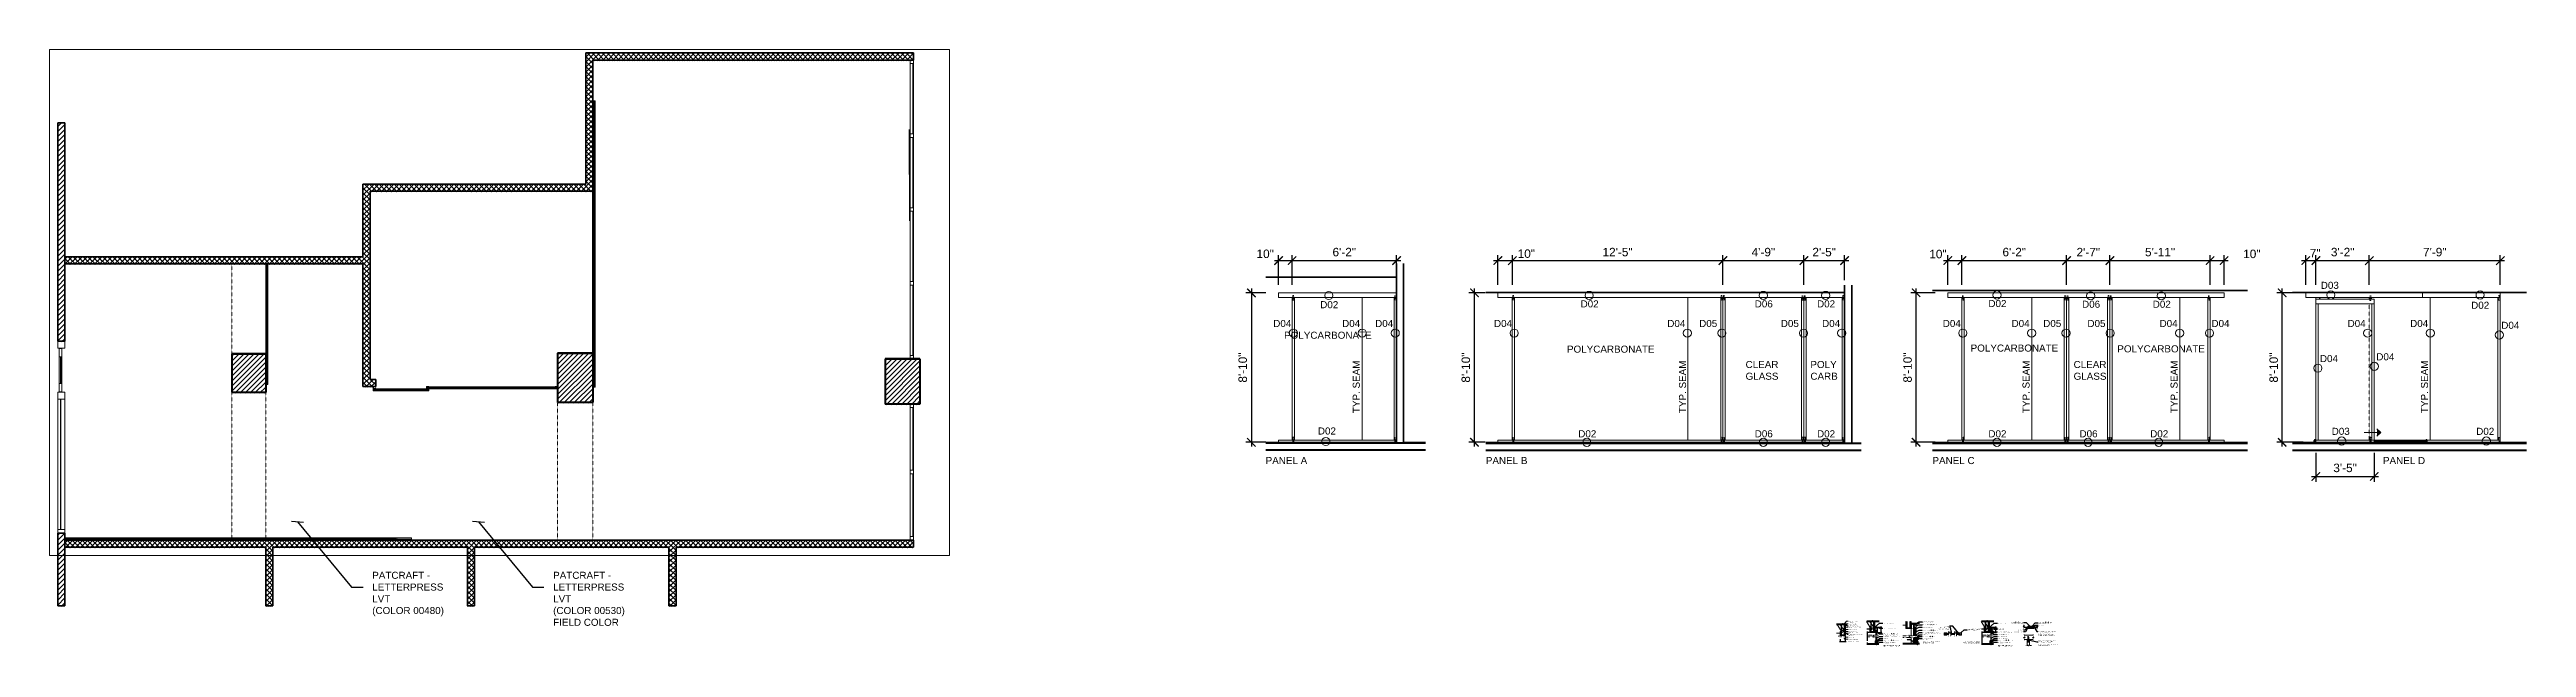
# Model space of a CAD drawing. Extents: x 65572 to 72871, y 30718 to 33858.
# Drawn here: x 65910 to 67667, y 32693 to 33117 of the extents above; entities that cross this region are included whole.
import ezdxf

# ---------------------------------------------------------------- set-up
doc = ezdxf.new("R2010")
doc.units = 0
doc.header["$LTSCALE"] = 0.5
doc.header["$MEASUREMENT"] = 0
doc.linetypes.add('HIDDEN', pattern=[0.375, 0.25, -0.125])
doc.layers.get('0').update_dxf_attribs({"color": 20, "linetype": 'CONTINUOUS'})
doc.layers.get('DEFPOINTS').update_dxf_attribs({"linetype": 'CONTINUOUS', "lineweight": 5})
for name, color, linetype, lineweight in [('Annotations', 40, 'CONTINUOUS', 5), ('Drywalls', 7, 'CONTINUOUS', 20), ('Framing', 142, 'CONTINUOUS', 13), ('Hatches', 8, 'CONTINUOUS', 5), ('Layout', 154, 'CONTINUOUS', 5), ('Projections', 151, 'HIDDEN', 5), ('Structure', 7, 'CONTINUOUS', 40), ('Viewed', 150, 'CONTINUOUS', 9), ('Walls', 7, 'CONTINUOUS', 35)]:
    doc.layers.add(name, color=color, linetype=linetype, lineweight=lineweight)
doc.styles.add('Arial', font='arial.ttf', dxfattribs={"width": 0.8, "height": 0.368825})
doc.styles.add('Arial_2', font='arial.ttf', dxfattribs={"height": 0.491766})
doc.styles.get("Standard").update_dxf_attribs({"font": 'arial.ttf'})
doc.dimstyles.new('ARCH', dxfattribs={"dimscale": 96, "dimtxt": 0.0625, "dimasz": 0.0625, "dimexe": 0.04, "dimexo": 0.09375, "dimgap": 0.03125, "dimtad": 1, "dimdec": 0, "dimrnd": 0.0625, "dimzin": 3, "dimdsep": 46, "dimlunit": 4, "dimtxsty": 'Standard', "dimblk1": 'ARCHTICK', "dimblk2": 'ARCHTICK', "dimsah": 1, "dimcen": 0, "dimdle": 0.03125, "dimclrd": 256, "dimclre": 256, "dimclrt": 256, "dimazin": 0, "dimtfac": 1, "dimtdec": 0, "dimtmove": 2, "dimatfit": 3, "dimldrblk": 'OBLIQUE', "dimfxl": 0.3, "dimfxlon": 1, "dimfrac": 2, "dimarcsym": 0})
doc.dimstyles.new('ARCH2', dxfattribs={"dimscale": 12, "dimtxt": 0.5, "dimasz": 0.041667, "dimexe": 0.041667, "dimexo": 0.03125, "dimgap": 0.020833, "dimtad": 1, "dimdec": 5, "dimrnd": 0.03125, "dimzin": 1, "dimdsep": 46, "dimlunit": 4, "dimtxsty": 'Arial_2', "dimblk1": 'OBLIQUE', "dimblk2": 'OBLIQUE', "dimsah": 1, "dimcen": 0.09, "dimdle": 0.041667, "dimazin": 0, "dimtfac": 1, "dimtdec": 4, "dimtix": 1, "dimtmove": 0, "dimatfit": 3, "dimfxl": 1, "dimtvp": 1, "dimtfill": 1, "dimfrac": 2, "dimtolj": 1, "dimtzin": 0, "dimarcsym": 2})
picture_1 = doc.add_image_def('image1.jpg', size_in_pixel=(1920, 1080))
pattern_1 = [(45, (63665.679, 31480.5731), (-1.767767, 1.767767), [])]
pattern_2 = [(135, (100011.22145, -34579.537397), (-0.044194173824, -0.044194173824), [])]

msp = doc.modelspace()

# ---------------------------------------------------------------- texts
at = {"layer": 'Annotations', "char_height": 5}
for s, insert, width, attachment_point in [('{D03}', (67520.975901, 32952.663051), 60.99887021, 1), ('{D02}', (66811.432781, 32938.916459), 60.99887021, 1), ('{D02}', (66996.074503, 32939.493025), 60.99887021, 1), ('{D06}', (67119.559016, 32939.493025), 60.99887021, 1), ('{D02}', (67163.75866, 32939.493025), 60.99887021, 1), ('{D02}', (67285.276887, 32939.746089), 60.99887021, 1), ('{D06}', (67351.695184, 32939.232134), 60.99887021, 1), ('{D02}', (67401.806881, 32939.232134), 60.99887021, 1), ('{D02}', (67627.610945, 32938.510365), 60.99887021, 1), ('{D04}', (66778.126346, 32925.595841), 60.99887021, 1), ('{POLYCARBONATE }', (66785.799864, 32917.243671), 60.99887021, 1), ('{D04}', (66826.968697, 32925.595841), 60.99887021, 1), ('{D04}', (66850.377279, 32925.595841), 60.99887021, 1), ('{D04}', (66934.671734, 32925.595841), 60.99887021, 1), ('{D04}', (67057.557279, 32925.595841), 60.99887021, 1), ('{D05}', (67080.16474, 32925.595841), 60.99887021, 1), ('{D05}', (67138.046566, 32925.595841), 60.99887021, 1), ('{D04}', (67167.325311, 32925.595841), 60.99887021, 1), ('{D04}', (67252.901028, 32925.595841), 60.99887021, 1), ('{D04}', (67301.696965, 32925.595841), 60.99887021, 1), ('{D05}', (67324.142372, 32925.595841), 60.99887021, 1), ('{D05}', (67355.493151, 32925.595841), 60.99887021, 1), ('{D04}', (67406.650003, 32925.595841), 60.99887021, 1), ('{D04}', (67443.456107, 32925.595841), 60.99887021, 1), ('{D04}', (67539.980902, 32925.595841), 60.99887021, 1), ('{D04}', (67584.349461, 32925.595841), 60.99887021, 1), ('{D04}', (67648.96996, 32924.296001), 60.99887021, 1), ('{POLYCARBONATE }', (66986.423154, 32907.380152), 60.99887021, 1), ('{POLYCARBONATE }', (67272.696116, 32908.143845), 60.99887021, 1), ('{POLYCARBONATE }', (67376.711444, 32907.599262), 60.99887021, 1), ('{D04}', (67520.351913, 32900.696987), 60.99887021, 1), ('{D04}', (67560.353197, 32901.976871), 60.99887021, 1), ('{CLEAR\\PGLASS }', (67113.084593, 32896.495541), 60.99887021, 1), ('{POLY\\PCARB}', (67159.039967, 32896.495541), 60.99887021, 1), ('{CLEAR\\PGLASS }', (67345.695773, 32896.495541), 60.99887021, 1), ('{D02}', (66809.783212, 32844.264461), 60.99887021, 7), ('{D02}', (66994.424935, 32842.282515), 60.99887021, 7), ('{D06}', (67119.559016, 32842.282515), 60.99887021, 7), ('{D02}', (67163.75866, 32842.282515), 60.99887021, 7), ('{D02}', (67285.276887, 32842.282515), 60.99887021, 7), ('{D06}', (67349.887193, 32842.282515), 60.99887021, 7), ('{D02}', (67399.998891, 32842.282515), 60.99887021, 7), ('{D03}', (67528.721281, 32849.097583), 60.99887021, 1), ('{D02}', (67631.214483, 32849.097583), 60.99887021, 1), ('{PANEL A}', (66772.734557, 32828.348559), 60.99887021, 1), ('{PANEL B}', (66928.893727, 32828.348559), 60.99887021, 1), ('{PANEL C}', (67245.610916, 32828.348559), 60.99887021, 1), ('{PANEL D}', (67565.077386, 32828.348559), 60.99887021, 1), ('{PATCRAFT - LETTERPRESS LVT\\P(COLOR 00480)}', (66139.18353, 32746.975146), 62.36400047, 1), ('{PATCRAFT - LETTERPRESS\\PLVT\\P(COLOR 00530)\\PFIELD COLOR}', (66267.47149, 32746.975146), 62.36400047, 1)]:
    msp.add_mtext(s, dxfattribs=dict(at, insert=insert, width=width, attachment_point=attachment_point))
at = {"layer": 'Annotations', "char_height": 5, "width": 60.99887021, "attachment_point": 7, "rotation": 90}
for insert in [(66839.561494, 32859.529994), (67070.967137, 32859.529994), (67314.531728, 32859.52932), (67419.503901, 32859.52932), (67597.077636, 32859.530004)]:
    msp.add_mtext('{TYP. SEAM}', dxfattribs=dict(at, insert=insert))

# ---------------------------------------------------------------- blocks, each defined once
blk = doc.blocks.new('_ArchTick')
at = {"const_width": 0.15}
blk.add_lwpolyline([(-0.5, -0.5), (0.5, 0.5)], dxfattribs=at)
blk = doc.blocks.new('*D198')
at = {"layer": 'Annotations', "color": 0, "lineweight": -2}
for p, q in [((67179.6, 32697.5), (67184.3, 32697.5)), ((67180.1, 32699.2), (67180.1, 32697)), ((67183.8, 32701.3), (67183.8, 32697))]:
    blk.add_line(p, q, dxfattribs=at)
at = {"layer": 'DEFPOINTS', "color": 0}
for p in [(67180.1, 32699.6), (67183.8, 32701.7), (67183.8, 32697.5)]:
    blk.add_point(p, dxfattribs=at)
at = {"layer": 'Annotations', "color": 0, "lineweight": -2, "xscale": 0.4999999999999999, "yscale": 0.4999999999999999, "zscale": 0.4999999999999999, "rotation": 180}
blk.add_blockref('_ArchTick', (67180.1, 32697.5), dxfattribs=at)
at = {"layer": 'Annotations', "color": 0, "lineweight": -2, "xscale": 0.4999999999999999, "yscale": 0.4999999999999999, "zscale": 0.4999999999999999}
blk.add_blockref('_ArchTick', (67183.8, 32697.5), dxfattribs=at)
at = {"layer": 'Annotations', "color": 0, "insert": (67182, 32698.1), "char_height": 0.492, "attachment_point": 5, "line_spacing_factor": 0.938532, "style": 'Arial_2'}
blk.add_mtext('\\A1;5"', dxfattribs=at)
blk = doc.blocks.new('*D200')
at = {"layer": 'Annotations', "color": 0, "lineweight": -2}
for p, q in [((67200.7, 32704), (67199.1, 32704)), ((67199.5, 32695.7), (67200.1, 32695.7)), ((67199.6, 32695.2), (67199.6, 32704.5))]:
    blk.add_line(p, q, dxfattribs=at)
at = {"layer": 'DEFPOINTS', "color": 0}
for p in [(67199.1, 32695.7), (67199.6, 32704), (67201.1, 32704)]:
    blk.add_point(p, dxfattribs=at)
at = {"layer": 'Annotations', "color": 0, "lineweight": -2, "xscale": 0.4999999999999999, "yscale": 0.4999999999999999, "zscale": 0.4999999999999999}
for p, rotation in [((67199.6, 32704), 90), ((67199.6, 32695.7), 270)]:
    blk.add_blockref('_ArchTick', p, dxfattribs=dict(at, rotation=rotation))
at = {"layer": 'Annotations', "color": 0, "insert": (67199.1, 32699.8), "char_height": 0.492, "attachment_point": 5, "rotation": 90, "style": 'Arial_2'}
blk.add_mtext('\\A1;8\'-6"', dxfattribs=at)
blk = doc.blocks.new('_Oblique')
at = {"lineweight": -2}
blk.add_line((-0.5, -0.5), (0.5, 0.5), dxfattribs=at)
blk = doc.blocks.new('screw')
at = {"color": 0, "linetype": 'ByBlock', "lineweight": -2}
for p, q in [((0.1, -0.1), (-0.1, -0.2)), ((0.1, -0.2), (-0.1, -0.3)), ((0.1, -0.3), (-0.1, -0.4)), ((0.1, -0.4), (-0.1, -0.5)), ((0.1, -0.5), (-0.1, -0.5)), ((0.1, -0.5), (-0.1, -0.6)), ((0.1, -0.6), (-0.1, -0.7)), ((0.1, -0.7), (-0.1, -0.8)), ((0.1, -0.8), (-0.1, -0.8))]:
    blk.add_line(p, q, dxfattribs=at)
for points in [[(0, 0), (-0.1, 0), (-0.1, -0.1), (-0.1, -0.8), (0, -0.9)], [(0, 0), (0.1, 0), (0.1, -0.1), (0.1, -0.8), (0, -0.9)]]:
    blk.add_lwpolyline(points, dxfattribs=at)
blk = doc.blocks.new('*D202')
at = {"layer": 'Annotations', "color": 0, "lineweight": -2}
for p, q in [((67207.9, 32707.7), (67209.8, 32707.7)), ((67209.3, 32703.5), (67209.3, 32708.2)), ((67207, 32704), (67209.8, 32704))]:
    blk.add_line(p, q, dxfattribs=at)
at = {"layer": 'DEFPOINTS', "color": 0}
for p in [(67207.5, 32707.7), (67209.3, 32707.7), (67206.6, 32704)]:
    blk.add_point(p, dxfattribs=at)
at = {"layer": 'Annotations', "color": 0, "lineweight": -2, "xscale": 0.4999999999999999, "yscale": 0.4999999999999999, "zscale": 0.4999999999999999}
for p, rotation in [((67209.3, 32707.7), 90), ((67209.3, 32704), 270)]:
    blk.add_blockref('_Oblique', p, dxfattribs=dict(at, rotation=rotation))
at = {"layer": 'Annotations', "color": 0, "insert": (67208.8, 32705.8), "char_height": 0.492, "attachment_point": 5, "rotation": 90, "style": 'Arial_2'}
blk.add_mtext('\\A1;MIN 4"', dxfattribs=at)
blk = doc.blocks.new('bolt')
at = {"color": 0, "linetype": 'ByBlock', "lineweight": -2}
for p, q in [((-0.6, -0.1), (-0.6, 0.1)), ((-0.5, 0.1), (-0.6, 0.1)), ((-0.5, -0.1), (-0.6, 0.1)), ((-0.1, 0.1), (-0.4, 0.1)), ((-0.3, -0.1), (-0.4, 0)), ((-0.2, -0.1), (-0.3, 0.1)), ((-0.3, -0.1), (-0.3, 0.1)), ((-0.5, -0.1), (-0.6, -0.1)), ((-0.1, -0.1), (-0.4, -0.1))]:
    blk.add_line(p, q, dxfattribs=at)
for points in [[(-0.5, 0.2), (-0.5, -0.2), (-0.4, -0.2), (-0.4, 0.2)], [(-0.1, 0.2), (-0.1, -0.2), (0, -0.2), (0, 0.2)]]:
    blk.add_lwpolyline(points, close=True, dxfattribs=at)
for points in [[(-0.4, 0.2), (-0.5, 0.1), (-0.5, 0.1), (-0.4, 0)], [(-0.4, -0.1), (-0.5, -0.1), (-0.5, 0), (-0.4, 0)], [(-0.1, 0.2), (0, 0.1), (0, 0.1), (-0.1, 0)], [(-0.1, -0.1), (0, -0.1), (0, 0), (-0.1, 0)], [(-0.4, -0.1), (-0.5, -0.1), (-0.5, -0.2)], [(-0.1, -0.1), (0, -0.1), (0, -0.2)]]:
    blk.add_lwpolyline(points, dxfattribs=at)
blk = doc.blocks.new('*D219')
at = {"layer": 'Annotations', "lineweight": -2}
for p, q in [((66781.9, 32950.6), (66781.9, 32971.5)), ((66791.5, 32950.6), (66791.5, 32971.5)), ((66778.9, 32967.7), (66794.5, 32967.7))]:
    blk.add_line(p, q, dxfattribs=at)
at = {"layer": 'DEFPOINTS', "color": 0}
for p in [(66791.5, 32967.7), (66781.9, 32941.6), (66791.5, 32941.6)]:
    blk.add_point(p, dxfattribs=at)
at = {"layer": 'Annotations', "lineweight": -2, "xscale": 6, "yscale": 6, "zscale": 6, "rotation": 180}
blk.add_blockref('_ArchTick', (66781.9, 32967.7), dxfattribs=at)
at = {"layer": 'Annotations', "lineweight": -2, "xscale": 6, "yscale": 6, "zscale": 6}
blk.add_blockref('_ArchTick', (66791.5, 32967.7), dxfattribs=at)
at = {"layer": 'Annotations', "insert": (66772.4, 32972.5), "char_height": 6, "attachment_point": 5}
blk.add_mtext('10"', dxfattribs=at)
blk = doc.blocks.new('*D220')
at = {"layer": 'Annotations', "lineweight": -2}
for p, q in [((66791.5, 32950.6), (66791.5, 32971.5)), ((66865.6, 32953.8), (66865.6, 32971.5)), ((66788.5, 32967.7), (66868.6, 32967.7))]:
    blk.add_line(p, q, dxfattribs=at)
at = {"layer": 'DEFPOINTS', "color": 0}
for p in [(66865.6, 32967.7), (66791.5, 32941.6), (66865.6, 32944.8)]:
    blk.add_point(p, dxfattribs=at)
at = {"layer": 'Annotations', "lineweight": -2, "xscale": 6, "yscale": 6, "zscale": 6, "rotation": 180}
blk.add_blockref('_ArchTick', (66791.5, 32967.7), dxfattribs=at)
at = {"layer": 'Annotations', "lineweight": -2, "xscale": 6, "yscale": 6, "zscale": 6}
blk.add_blockref('_ArchTick', (66865.6, 32967.7), dxfattribs=at)
at = {"layer": 'Annotations', "insert": (66828.5, 32973.7), "char_height": 6, "attachment_point": 5}
blk.add_mtext('6\'-2"', dxfattribs=at)
blk = doc.blocks.new('*D221')
at = {"layer": 'Annotations', "lineweight": -2}
for p, q in [((66772.9, 32944.8), (66758.8, 32944.8)), ((66762.6, 32947.8), (66762.6, 32835.8)), ((66772.9, 32838.8), (66758.8, 32838.8))]:
    blk.add_line(p, q, dxfattribs=at)
at = {"layer": 'DEFPOINTS', "color": 0}
for p in [(66781.9, 32944.8), (66762.6, 32838.8), (66781.9, 32838.8)]:
    blk.add_point(p, dxfattribs=at)
at = {"layer": 'Annotations', "lineweight": -2, "xscale": 6, "yscale": 6, "zscale": 6}
for p, rotation in [((66762.6, 32944.8), 90), ((66762.6, 32838.8), 270)]:
    blk.add_blockref('_ArchTick', p, dxfattribs=dict(at, rotation=rotation))
at = {"layer": 'Annotations', "insert": (66756.5, 32891.8), "char_height": 6, "attachment_point": 5, "rotation": 90}
blk.add_mtext('8\'-10"', dxfattribs=at)
blk = doc.blocks.new('*D222')
at = {"layer": 'Annotations', "lineweight": -2}
for p, q in [((66937.4, 32950.6), (66937.4, 32971.5)), ((66947.7, 32950.6), (66947.7, 32971.5)), ((66934.4, 32967.7), (66950.7, 32967.7))]:
    blk.add_line(p, q, dxfattribs=at)
at = {"layer": 'DEFPOINTS', "color": 0}
for p in [(66947.7, 32967.7), (66937.4, 32941.6), (66947.7, 32941.6)]:
    blk.add_point(p, dxfattribs=at)
at = {"layer": 'Annotations', "lineweight": -2, "xscale": 6, "yscale": 6, "zscale": 6, "rotation": 180}
blk.add_blockref('_ArchTick', (66937.4, 32967.7), dxfattribs=at)
at = {"layer": 'Annotations', "lineweight": -2, "xscale": 6, "yscale": 6, "zscale": 6}
blk.add_blockref('_ArchTick', (66947.7, 32967.7), dxfattribs=at)
at = {"layer": 'Annotations', "insert": (66957.6, 32972.6), "char_height": 6, "attachment_point": 5}
blk.add_mtext('10"', dxfattribs=at)
blk = doc.blocks.new('*D223')
at = {"layer": 'Annotations', "lineweight": -2}
for p, q in [((66947.7, 32950.6), (66947.7, 32971.5)), ((67097, 32950.6), (67097, 32971.5)), ((66944.7, 32967.7), (67100, 32967.7))]:
    blk.add_line(p, q, dxfattribs=at)
at = {"layer": 'DEFPOINTS', "color": 0}
for p in [(67097, 32967.7), (66947.7, 32941.6), (67097, 32941.6)]:
    blk.add_point(p, dxfattribs=at)
at = {"layer": 'Annotations', "lineweight": -2, "xscale": 6, "yscale": 6, "zscale": 6, "rotation": 180}
blk.add_blockref('_ArchTick', (66947.7, 32967.7), dxfattribs=at)
at = {"layer": 'Annotations', "lineweight": -2, "xscale": 6, "yscale": 6, "zscale": 6}
blk.add_blockref('_ArchTick', (67097, 32967.7), dxfattribs=at)
at = {"layer": 'Annotations', "insert": (67022.3, 32973.7), "char_height": 6, "attachment_point": 5}
blk.add_mtext('12\'-5"', dxfattribs=at)
blk = doc.blocks.new('*D224')
at = {"layer": 'Annotations', "lineweight": -2}
for p, q in [((67097, 32950.6), (67097, 32971.5)), ((67154.4, 32950.6), (67154.4, 32971.5)), ((67094, 32967.7), (67157.4, 32967.7))]:
    blk.add_line(p, q, dxfattribs=at)
at = {"layer": 'DEFPOINTS', "color": 0}
for p in [(67154.4, 32967.7), (67097, 32941.6), (67154.4, 32941.6)]:
    blk.add_point(p, dxfattribs=at)
at = {"layer": 'Annotations', "lineweight": -2, "xscale": 6, "yscale": 6, "zscale": 6, "rotation": 180}
blk.add_blockref('_ArchTick', (67097, 32967.7), dxfattribs=at)
at = {"layer": 'Annotations', "lineweight": -2, "xscale": 6, "yscale": 6, "zscale": 6}
blk.add_blockref('_ArchTick', (67154.4, 32967.7), dxfattribs=at)
at = {"layer": 'Annotations', "insert": (67125.7, 32973.7), "char_height": 6, "attachment_point": 5}
blk.add_mtext('4\'-9"', dxfattribs=at)
blk = doc.blocks.new('*D225')
at = {"layer": 'Annotations', "lineweight": -2}
for p, q in [((67154.4, 32950.6), (67154.4, 32971.5)), ((67183.3, 32953.8), (67183.3, 32971.5)), ((67151.4, 32967.7), (67186.3, 32967.7))]:
    blk.add_line(p, q, dxfattribs=at)
at = {"layer": 'DEFPOINTS', "color": 0}
for p in [(67183.3, 32967.7), (67154.4, 32941.6), (67183.3, 32944.8)]:
    blk.add_point(p, dxfattribs=at)
at = {"layer": 'Annotations', "lineweight": -2, "xscale": 6, "yscale": 6, "zscale": 6, "rotation": 180}
blk.add_blockref('_ArchTick', (67154.4, 32967.7), dxfattribs=at)
at = {"layer": 'Annotations', "lineweight": -2, "xscale": 6, "yscale": 6, "zscale": 6}
blk.add_blockref('_ArchTick', (67183.3, 32967.7), dxfattribs=at)
at = {"layer": 'Annotations', "insert": (67168.8, 32973.7), "char_height": 6, "attachment_point": 5}
blk.add_mtext('2\'-5"', dxfattribs=at)
blk = doc.blocks.new('*D226')
at = {"layer": 'Annotations', "lineweight": -2}
for p, q in [((66928.4, 32944.8), (66916.9, 32944.8)), ((66920.8, 32835.8), (66920.8, 32947.8)), ((66928.4, 32838.8), (66916.9, 32838.8))]:
    blk.add_line(p, q, dxfattribs=at)
at = {"layer": 'DEFPOINTS', "color": 0}
for p in [(66920.8, 32944.8), (66937.4, 32944.8), (66937.4, 32838.8)]:
    blk.add_point(p, dxfattribs=at)
at = {"layer": 'Annotations', "lineweight": -2, "xscale": 6, "yscale": 6, "zscale": 6}
for p, rotation in [((66920.8, 32944.8), 90), ((66920.8, 32838.8), 270)]:
    blk.add_blockref('_ArchTick', p, dxfattribs=dict(at, rotation=rotation))
at = {"layer": 'Annotations', "insert": (66914.7, 32891.8), "char_height": 6, "attachment_point": 5, "rotation": 90}
blk.add_mtext('8\'-10"', dxfattribs=at)
blk = doc.blocks.new('*D227')
at = {"layer": 'Annotations', "lineweight": -2}
for p, q in [((67501.3, 32944.8), (67489.8, 32944.8)), ((67493.6, 32835.8), (67493.6, 32947.8)), ((67508.5, 32838.8), (67489.8, 32838.8))]:
    blk.add_line(p, q, dxfattribs=at)
at = {"layer": 'DEFPOINTS', "color": 0}
for p in [(67493.6, 32944.8), (67510.3, 32944.8), (67517.5, 32838.8)]:
    blk.add_point(p, dxfattribs=at)
at = {"layer": 'Annotations', "lineweight": -2, "xscale": 6, "yscale": 6, "zscale": 6}
for p, rotation in [((67493.6, 32944.8), 90), ((67493.6, 32838.8), 270)]:
    blk.add_blockref('_ArchTick', p, dxfattribs=dict(at, rotation=rotation))
at = {"layer": 'Annotations', "insert": (67487.6, 32891.8), "char_height": 6, "attachment_point": 5, "rotation": 90}
blk.add_mtext('8\'-10"', dxfattribs=at)
blk = doc.blocks.new('*D228')
at = {"layer": 'Annotations', "lineweight": -2}
for p, q in [((67247.5, 32944.9), (67230.2, 32944.9)), ((67234, 32835.8), (67234, 32947.9)), ((67247.5, 32838.8), (67230.2, 32838.8))]:
    blk.add_line(p, q, dxfattribs=at)
at = {"layer": 'DEFPOINTS', "color": 0}
for p in [(67234, 32944.9), (67256.5, 32944.9), (67256.5, 32838.8)]:
    blk.add_point(p, dxfattribs=at)
at = {"layer": 'Annotations', "lineweight": -2, "xscale": 6, "yscale": 6, "zscale": 6}
for p, rotation in [((67234, 32944.9), 90), ((67234, 32838.8), 270)]:
    blk.add_blockref('_ArchTick', p, dxfattribs=dict(at, rotation=rotation))
at = {"layer": 'Annotations', "insert": (67228, 32891.8), "char_height": 6, "attachment_point": 5, "rotation": 90}
blk.add_mtext('8\'-10"', dxfattribs=at)
blk = doc.blocks.new('*D229')
at = {"layer": 'Annotations', "lineweight": -2}
for p, q in [((67256.5, 32950.6), (67256.5, 32971.5)), ((67266.5, 32950.6), (67266.5, 32971.5)), ((67253.5, 32967.7), (67269.5, 32967.7))]:
    blk.add_line(p, q, dxfattribs=at)
at = {"layer": 'DEFPOINTS', "color": 0}
for p in [(67266.5, 32967.7), (67256.5, 32941.6), (67266.5, 32941.6)]:
    blk.add_point(p, dxfattribs=at)
at = {"layer": 'Annotations', "lineweight": -2, "xscale": 6, "yscale": 6, "zscale": 6, "rotation": 180}
blk.add_blockref('_ArchTick', (67256.5, 32967.7), dxfattribs=at)
at = {"layer": 'Annotations', "lineweight": -2, "xscale": 6, "yscale": 6, "zscale": 6}
blk.add_blockref('_ArchTick', (67266.5, 32967.7), dxfattribs=at)
at = {"layer": 'Annotations', "insert": (67249.5, 32972.3), "char_height": 6, "attachment_point": 5}
blk.add_mtext('10"', dxfattribs=at)
blk = doc.blocks.new('*D230')
at = {"layer": 'Annotations', "lineweight": -2}
for p, q in [((67266.5, 32950.6), (67266.5, 32971.5)), ((67340.7, 32950.6), (67340.7, 32971.5)), ((67263.5, 32967.7), (67343.7, 32967.7))]:
    blk.add_line(p, q, dxfattribs=at)
at = {"layer": 'DEFPOINTS', "color": 0}
for p in [(67340.7, 32967.7), (67266.5, 32941.6), (67340.7, 32941.6)]:
    blk.add_point(p, dxfattribs=at)
at = {"layer": 'Annotations', "lineweight": -2, "xscale": 6, "yscale": 6, "zscale": 6, "rotation": 180}
blk.add_blockref('_ArchTick', (67266.5, 32967.7), dxfattribs=at)
at = {"layer": 'Annotations', "lineweight": -2, "xscale": 6, "yscale": 6, "zscale": 6}
blk.add_blockref('_ArchTick', (67340.7, 32967.7), dxfattribs=at)
at = {"layer": 'Annotations', "insert": (67303.6, 32973.7), "char_height": 6, "attachment_point": 5}
blk.add_mtext('6\'-2"', dxfattribs=at)
blk = doc.blocks.new('*D231')
at = {"layer": 'Annotations', "lineweight": -2}
for p, q in [((67340.7, 32950.6), (67340.7, 32971.5)), ((67371.4, 32950.6), (67371.4, 32971.5)), ((67337.7, 32967.7), (67374.4, 32967.7))]:
    blk.add_line(p, q, dxfattribs=at)
at = {"layer": 'DEFPOINTS', "color": 0}
for p in [(67371.4, 32967.7), (67340.7, 32941.6), (67371.4, 32941.6)]:
    blk.add_point(p, dxfattribs=at)
at = {"layer": 'Annotations', "lineweight": -2, "xscale": 6, "yscale": 6, "zscale": 6, "rotation": 180}
blk.add_blockref('_ArchTick', (67340.7, 32967.7), dxfattribs=at)
at = {"layer": 'Annotations', "lineweight": -2, "xscale": 6, "yscale": 6, "zscale": 6}
blk.add_blockref('_ArchTick', (67371.4, 32967.7), dxfattribs=at)
at = {"layer": 'Annotations', "insert": (67356.1, 32973.7), "char_height": 6, "attachment_point": 5}
blk.add_mtext('2\'-7"', dxfattribs=at)
blk = doc.blocks.new('*D232')
at = {"layer": 'Annotations', "lineweight": -2}
for p, q in [((67371.4, 32950.6), (67371.4, 32971.5)), ((67442.5, 32950.6), (67442.5, 32971.5)), ((67368.4, 32967.7), (67445.5, 32967.7))]:
    blk.add_line(p, q, dxfattribs=at)
at = {"layer": 'DEFPOINTS', "color": 0}
for p in [(67442.5, 32967.7), (67371.4, 32941.6), (67442.5, 32941.6)]:
    blk.add_point(p, dxfattribs=at)
at = {"layer": 'Annotations', "lineweight": -2, "xscale": 6, "yscale": 6, "zscale": 6, "rotation": 180}
blk.add_blockref('_ArchTick', (67371.4, 32967.7), dxfattribs=at)
at = {"layer": 'Annotations', "lineweight": -2, "xscale": 6, "yscale": 6, "zscale": 6}
blk.add_blockref('_ArchTick', (67442.5, 32967.7), dxfattribs=at)
at = {"layer": 'Annotations', "insert": (67407, 32973.7), "char_height": 6, "attachment_point": 5}
blk.add_mtext('5\'-11"', dxfattribs=at)
blk = doc.blocks.new('*D233')
at = {"layer": 'Annotations', "lineweight": -2}
for p, q in [((67442.5, 32950.6), (67442.5, 32971.5)), ((67452.4, 32950.6), (67452.4, 32971.5)), ((67439.5, 32967.7), (67455.4, 32967.7))]:
    blk.add_line(p, q, dxfattribs=at)
at = {"layer": 'DEFPOINTS', "color": 0}
for p in [(67452.4, 32967.7), (67442.5, 32941.6), (67452.4, 32941.6)]:
    blk.add_point(p, dxfattribs=at)
at = {"layer": 'Annotations', "lineweight": -2, "xscale": 6, "yscale": 6, "zscale": 6, "rotation": 180}
blk.add_blockref('_ArchTick', (67442.5, 32967.7), dxfattribs=at)
at = {"layer": 'Annotations', "lineweight": -2, "xscale": 6, "yscale": 6, "zscale": 6}
blk.add_blockref('_ArchTick', (67452.4, 32967.7), dxfattribs=at)
at = {"layer": 'Annotations', "insert": (67472.1, 32972.4), "char_height": 6, "attachment_point": 5}
blk.add_mtext('10"', dxfattribs=at)
blk = doc.blocks.new('*D234')
at = {"layer": 'Annotations', "lineweight": -2}
for p, q in [((67510.3, 32950.5), (67510.3, 32971.5)), ((67517.5, 32950.5), (67517.5, 32971.5)), ((67507.3, 32967.7), (67520.5, 32967.7))]:
    blk.add_line(p, q, dxfattribs=at)
at = {"layer": 'DEFPOINTS', "color": 0}
for p in [(67517.5, 32967.7), (67510.3, 32941.5), (67517.5, 32941.5)]:
    blk.add_point(p, dxfattribs=at)
at = {"layer": 'Annotations', "lineweight": -2, "xscale": 6, "yscale": 6, "zscale": 6, "rotation": 180}
blk.add_blockref('_ArchTick', (67510.3, 32967.7), dxfattribs=at)
at = {"layer": 'Annotations', "lineweight": -2, "xscale": 6, "yscale": 6, "zscale": 6}
blk.add_blockref('_ArchTick', (67517.5, 32967.7), dxfattribs=at)
at = {"layer": 'Annotations', "insert": (67517, 32973), "char_height": 6, "attachment_point": 5}
blk.add_mtext('7"', dxfattribs=at)
blk = doc.blocks.new('*D235')
at = {"layer": 'Annotations', "lineweight": -2}
for p, q in [((67517.5, 32950.5), (67517.5, 32971.5)), ((67555.4, 32950.5), (67555.4, 32971.5)), ((67514.5, 32967.7), (67558.4, 32967.7))]:
    blk.add_line(p, q, dxfattribs=at)
at = {"layer": 'DEFPOINTS', "color": 0}
for p in [(67555.4, 32967.7), (67517.5, 32941.5), (67555.4, 32941.5)]:
    blk.add_point(p, dxfattribs=at)
at = {"layer": 'Annotations', "lineweight": -2, "xscale": 6, "yscale": 6, "zscale": 6, "rotation": 180}
blk.add_blockref('_ArchTick', (67517.5, 32967.7), dxfattribs=at)
at = {"layer": 'Annotations', "lineweight": -2, "xscale": 6, "yscale": 6, "zscale": 6}
blk.add_blockref('_ArchTick', (67555.4, 32967.7), dxfattribs=at)
at = {"layer": 'Annotations', "insert": (67536.5, 32973.7), "char_height": 6, "attachment_point": 5}
blk.add_mtext('3\'-2"', dxfattribs=at)
blk = doc.blocks.new('*D236')
at = {"layer": 'Annotations', "lineweight": -2}
for p, q in [((67555.4, 32950.5), (67555.4, 32971.5)), ((67648.3, 32950.5), (67648.3, 32971.5)), ((67552.4, 32967.7), (67651.3, 32967.7))]:
    blk.add_line(p, q, dxfattribs=at)
at = {"layer": 'DEFPOINTS', "color": 0}
for p in [(67648.3, 32967.7), (67555.4, 32941.5), (67648.3, 32941.5)]:
    blk.add_point(p, dxfattribs=at)
at = {"layer": 'Annotations', "lineweight": -2, "xscale": 6, "yscale": 6, "zscale": 6, "rotation": 180}
blk.add_blockref('_ArchTick', (67555.4, 32967.7), dxfattribs=at)
at = {"layer": 'Annotations', "lineweight": -2, "xscale": 6, "yscale": 6, "zscale": 6}
blk.add_blockref('_ArchTick', (67648.3, 32967.7), dxfattribs=at)
at = {"layer": 'Annotations', "insert": (67601.8, 32973.7), "char_height": 6, "attachment_point": 5}
blk.add_mtext('7\'-9"', dxfattribs=at)
blk = doc.blocks.new('*D237')
at = {"layer": 'Annotations', "lineweight": -2}
for p, q in [((67517.5, 32831.4), (67517.5, 32810.7)), ((67558.9, 32831.4), (67558.9, 32810.7)), ((67514.5, 32814.6), (67561.9, 32814.6))]:
    blk.add_line(p, q, dxfattribs=at)
at = {"layer": 'DEFPOINTS', "color": 0}
for p in [(67517.5, 32840.4), (67558.9, 32840.4), (67558.9, 32814.6)]:
    blk.add_point(p, dxfattribs=at)
at = {"layer": 'Annotations', "lineweight": -2, "xscale": 6, "yscale": 6, "zscale": 6, "rotation": 180}
blk.add_blockref('_ArchTick', (67517.5, 32814.6), dxfattribs=at)
at = {"layer": 'Annotations', "lineweight": -2, "xscale": 6, "yscale": 6, "zscale": 6}
blk.add_blockref('_ArchTick', (67558.9, 32814.6), dxfattribs=at)
at = {"layer": 'Annotations', "insert": (67538.2, 32820.6), "char_height": 6, "attachment_point": 5}
blk.add_mtext('3\'-5"', dxfattribs=at)
blk = doc.blocks.new('*D244')
at = {"layer": 'Annotations', "color": 0, "lineweight": -2}
for p, q in [((67282, 32704), (67280.4, 32704)), ((67280.8, 32695.7), (67281.4, 32695.7)), ((67280.9, 32695.2), (67280.9, 32704.5))]:
    blk.add_line(p, q, dxfattribs=at)
at = {"layer": 'DEFPOINTS', "color": 0}
for p in [(67280.4, 32695.7), (67280.9, 32704), (67282.4, 32704)]:
    blk.add_point(p, dxfattribs=at)
at = {"layer": 'Annotations', "color": 0, "lineweight": -2, "xscale": 0.4999999999999999, "yscale": 0.4999999999999999, "zscale": 0.4999999999999999}
for p, rotation in [((67280.9, 32704), 90), ((67280.9, 32695.7), 270)]:
    blk.add_blockref('_ArchTick', p, dxfattribs=dict(at, rotation=rotation))
at = {"layer": 'Annotations', "color": 0, "insert": (67280.4, 32699.8), "char_height": 0.492, "attachment_point": 5, "rotation": 90, "style": 'Arial_2'}
blk.add_mtext('\\A1;8\'-6"', dxfattribs=at)
blk = doc.blocks.new('*D245')
at = {"layer": 'Annotations', "color": 0, "lineweight": -2}
for p, q in [((67289.2, 32707.7), (67291.1, 32707.7)), ((67290.6, 32703.5), (67290.6, 32708.2)), ((67288.3, 32704), (67291.1, 32704))]:
    blk.add_line(p, q, dxfattribs=at)
at = {"layer": 'DEFPOINTS', "color": 0}
for p in [(67288.8, 32707.7), (67290.6, 32707.7), (67287.9, 32704)]:
    blk.add_point(p, dxfattribs=at)
at = {"layer": 'Annotations', "color": 0, "lineweight": -2, "xscale": 0.4999999999999999, "yscale": 0.4999999999999999, "zscale": 0.4999999999999999}
for p, rotation in [((67290.6, 32707.7), 90), ((67290.6, 32704), 270)]:
    blk.add_blockref('_Oblique', p, dxfattribs=dict(at, rotation=rotation))
at = {"layer": 'Annotations', "color": 0, "insert": (67290.1, 32705.8), "char_height": 0.492, "attachment_point": 5, "rotation": 90, "style": 'Arial_2'}
blk.add_mtext('\\A1;MIN 4"', dxfattribs=at)

# ---------------------------------------------------------------- dimensions: what is measured, and where the dimension line sits
at = {"layer": 'Annotations'}
for base, p1, p2, picture, middle in [((66791.497664, 32967.670483), (66781.949747, 32941.620738), (66791.497664, 32941.620738), '*D219', (66772.449568, 32972.508038)), ((66947.651553, 32967.670483), (66937.380525, 32941.620738), (66947.651553, 32941.620738), '*D222', (66957.628056, 32972.598824)), ((67266.468413, 32967.670483), (67256.532928, 32941.620738), (67266.468413, 32941.620738), '*D229', (67249.498436, 32972.344589)), ((67452.425812, 32967.670483), (67442.543033, 32941.620738), (67452.425812, 32941.620738), '*D233', (67472.06266, 32972.394498)), ((67517.532709, 32967.670483), (67510.263137, 32941.515776), (67517.532709, 32941.515776), '*D234', (67516.991481, 32973.025236))]:
    dim = msp.add_linear_dim(base=base, p1=p1, p2=p2, dimstyle='ARCH', dxfattribs=at)
    dim.commit()
    dim.dimension.update_dxf_attribs({"geometry": picture, "text_midpoint": middle, "dimtype": 160})
for base, p1, p2, picture, middle in [((66865.555896, 32967.670483), (66791.497664, 32941.620738), (66865.555896, 32944.765269), '*D220', (66828.52678, 32973.733483)), ((67097.040753, 32967.670483), (66947.651553, 32941.620738), (67097.040753, 32941.620738), '*D223', (67022.346153, 32973.733483)), ((67154.373723, 32967.670483), (67097.040753, 32941.620738), (67154.373723, 32941.620738), '*D224', (67125.707238, 32973.733483)), ((67183.311223, 32967.670483), (67154.373723, 32941.620738), (67183.311223, 32944.765269), '*D225', (67168.842473, 32973.733483)), ((67340.694869, 32967.670483), (67266.468413, 32941.620738), (67340.694869, 32941.620738), '*D230', (67303.581641, 32973.733483)), ((67371.440586, 32967.670483), (67340.694869, 32941.620738), (67371.440586, 32941.620738), '*D231', (67356.067728, 32973.682483)), ((67442.543033, 32967.670483), (67371.440586, 32941.620738), (67442.543033, 32941.620738), '*D232', (67406.99181, 32973.733483)), ((67555.388364, 32967.670483), (67517.532709, 32941.515776), (67555.388364, 32941.515776), '*D235', (67536.460537, 32973.733483)), ((67648.263814, 32967.670483), (67555.388364, 32941.515776), (67648.263814, 32941.515776), '*D236', (67601.826089, 32973.733483)), ((67558.907903, 32814.554088), (67517.532709, 32840.40855), (67558.907903, 32840.40855), '*D237', (67538.220306, 32820.617088))]:
    dim = msp.add_linear_dim(base=base, p1=p1, p2=p2, dimstyle='ARCH', dxfattribs=at)
    dim.commit()
    dim.dimension.update_dxf_attribs({"geometry": picture, "text_midpoint": middle})
for base, p1, p2, picture, middle in [((66762.611712, 32838.78354), (66781.949747, 32944.765269), (66781.949747, 32838.78354), '*D221', (66756.548712, 32891.774405)), ((66920.784169, 32944.765269), (66937.380525, 32838.78354), (66937.380525, 32944.765269), '*D226', (66914.721169, 32891.774405)), ((67234.043217, 32944.869707), (67256.532928, 32838.783381), (67256.532928, 32944.869707), '*D228', (67227.980217, 32891.826544)), ((67493.645224, 32944.765792), (67517.532709, 32838.783542), (67510.263137, 32944.765792), '*D227', (67487.582224, 32891.774667))]:
    dim = msp.add_linear_dim(base=base, p1=p1, p2=p2, angle=90, dimstyle='ARCH', dxfattribs=at)
    dim.commit()
    dim.dimension.update_dxf_attribs({"geometry": picture, "text_midpoint": middle})

# ---------------------------------------------------------------- hatches: boundary and pattern name
at = {"layer": 'Annotations'}
msp.add_hatch(color=256, dxfattribs=at).paths.add_polyline_path([(67183.868651, 32704.685372), (67184.368651, 32704.619546), (67184.368651, 32704.751198)], flags=0)
at = {"layer": 'Hatches'}
h = msp.add_hatch(dxfattribs=at)
h.set_pattern_fill('ANSI31', color=256, scale=20, style=0)
h.set_pattern_definition(pattern_1)
h.paths.add_polyline_path([(65921.122504, 33064.980654), (65916.122504, 33064.980654), (65916.122504, 32909.980654), (65921.122504, 32909.980654)])
h = msp.add_hatch(dxfattribs=at)
h.set_pattern_fill('ANSI31', color=256, scale=20, style=0)
h.set_pattern_definition(pattern_1)
h.paths.add_polyline_path([(65916.122504, 32722.280416), (65921.122504, 32722.280416), (65921.122504, 32767.980654), (65921.122504, 32763.980654), (65921.122504, 32773.980654), (65916.122504, 32773.980654)])
h = msp.add_hatch(dxfattribs=at)
h.set_pattern_fill('ANSI37', color=256, scale=20, style=0)
h.set_pattern_definition([(45, (63665.679, 31480.5731), (-1.767767, 1.767767), []), (135, (63665.679, 31480.5731), (-1.767767, -1.767767), [])])
h.paths.add_polyline_path([(66349.622504, 32722.280416), (66354.622504, 32722.280416), (66354.622504, 32763.980654), (66523.122504, 32763.980654), (66523.122504, 32768.980654), (65921.122504, 32768.980654), (65921.122504, 32763.980654), (66063.622504, 32763.980654), (66063.622504, 32722.280416), (66068.622504, 32722.280416), (66068.622504, 32763.980654), (66206.622504, 32763.980654), (66206.622504, 32722.280416), (66211.622504, 32722.280416), (66211.622504, 32763.980654), (66349.622504, 32763.980654)])
msp.add_hatch(color=256, dxfattribs=at).paths.add_polyline_path([(67232.226608, 32697.723273), (67232.226608, 32696.61795), (67232.362806, 32696.61795), (67232.362806, 32697.723273)])

# ---------------------------------------------------------------- linework, layer by layer
at = {"color": 0}
for p, q in [((66520.106694, 33028.756865), (66520.106694, 33060.756865)), ((66185.622504, 33016.968035), (66233.622504, 33016.968035)), ((66233.622504, 33016.968035), (66281.622504, 33016.968035)), ((66067.372504, 32965.468035), (66066.622504, 32965.468035)), ((66092.872504, 32965.468035), (66067.372504, 32965.468035)), ((66092.872504, 32965.468035), (66067.372504, 32965.468035)), ((66093.622504, 32965.468035), (66092.872504, 32965.468035)), ((66094.372504, 32965.468035), (66093.622504, 32965.468035)), ((66865.147786, 32941.620738), (66865.555896, 32941.620738)), ((66865.555896, 32944.015269), (66865.555896, 32944.765269)), ((66865.555896, 32941.620738), (66865.555896, 32944.765269)), ((66865.555896, 32944.015269), (66865.555896, 32944.765269)), ((66865.555896, 32944.765269), (66865.555896, 32941.620738)), ((66865.555896, 32941.620738), (66865.555896, 32944.015269)), ((67245.427402, 32838.783381), (67245.481209, 32838.783381)), ((65921.122504, 32764.468035), (65921.122504, 32769.468035))]:
    msp.add_line(p, q, dxfattribs=at)
at = {"layer": 'Annotations', "linetype": 'ByBlock'}
msp.add_line((67563.464366, 32845.756153), (67551.64883, 32845.756153), dxfattribs=at)
at = {"layer": 'Annotations'}
for p, q in [((67184.368651, 32704.751198), (67183.868651, 32704.685372)), ((67183.868651, 32704.685372), (67184.368651, 32704.619546)), ((67183.868651, 32704.685372), (67185.924232, 32704.685372)), ((67184.368651, 32704.619546), (67184.368651, 32704.751198))]:
    msp.add_line(p, q, dxfattribs=at)
at = {"layer": 'Annotations', "linetype": 'ByBlock'}
msp.add_lwpolyline([(67560.829019, 32848.391499), (67563.464366, 32845.756153), (67560.829019, 32843.120806)], dxfattribs=at)
at = {"layer": 'Annotations'}
for centre in [(66817.509776, 32942.946646), (67002.156323, 32942.995761), (67125.640836, 32942.995761), (67169.84048, 32942.995761), (67291.358707, 32943.248824), (67357.777004, 32942.73487), (67407.888701, 32942.73487), (67528.090927, 32943.324507), (67633.94485, 32943.324507), (66792.390791, 32916.257297), (66841.233142, 32916.257297), (66864.641724, 32916.257297), (66948.93618, 32916.257297), (67071.821724, 32916.257297), (67096.2778, 32916.257297), (67154.159626, 32916.257297), (67181.18616, 32916.257297), (67267.165474, 32916.257297), (67315.96141, 32916.257297), (67340.255433, 32916.257297), (67371.606211, 32916.257297), (67420.914448, 32916.257297), (67442.037956, 32916.257297), (67554.245347, 32916.257297), (67598.613906, 32916.257297), (67647.551809, 32914.957457), (67518.933762, 32891.358443), (67558.935046, 32892.638328), (66815.389094, 32839.321871), (67000.506755, 32838.77978), (67125.640836, 32838.77978), (67169.84048, 32838.77978), (67291.358707, 32838.77978), (67355.969013, 32838.77978), (67406.080711, 32838.77978), (67535.836307, 32839.75904), (67638.329509, 32839.75904)]:
    msp.add_circle(centre, 2.892978, dxfattribs=at)
msp.add_solid([(67560.829019, 32848.391499), (67563.464366, 32845.756153), (67560.829019, 32843.120806)], dxfattribs=at)
at = {"layer": 'Drywalls'}
for p, q in [((66772.937914, 32956.265269), (66865.557827, 32956.265269)), ((66772.937914, 32955.765269), (66865.557827, 32955.765269)), ((67183.311223, 32945.265269), (66928.787438, 32945.265269)), ((67183.311223, 32944.765269), (66928.787438, 32944.765269)), ((67469.104707, 32946.73087), (67245.643135, 32946.73087)), ((67469.104707, 32946.231029), (67245.643135, 32946.231029)), ((67666.833008, 32945.265794), (67500.996369, 32945.265794)), ((67666.833008, 32944.765792), (67500.996369, 32944.765792)), ((67204.263516, 32704.60114), (67204.263516, 32711.253037)), ((67204.763516, 32704.60114), (67204.763516, 32711.253037)), ((67204.826016, 32703.97614), (67204.826016, 32711.253037)), ((67204.930484, 32707.759833), (67207.501736, 32707.759833)), ((67204.930484, 32707.68376), (67204.930484, 32707.759833)), ((67204.930484, 32707.68376), (67207.501736, 32707.68376)), ((67229.88189, 32707.276407), (67229.88189, 32711.746107)), ((67230.38189, 32707.276407), (67230.38189, 32711.746107)), ((67230.44439, 32706.651407), (67230.44439, 32711.746107)), ((67230.548858, 32710.4351), (67236.505721, 32710.4351)), ((67230.548858, 32710.359027), (67230.548858, 32710.4351)), ((67230.548858, 32710.359027), (67236.505721, 32710.359027)), ((67179.992315, 32703.377496), (67177.560287, 32703.377496))]:
    msp.add_line(p, q, dxfattribs=at)
at = {"layer": 'Framing'}
for p, q in [((66511.122504, 33109.968035), (66511.122504, 33109.914212)), ((66520.622504, 33109.968035), (66520.622504, 33107.468035)), ((66523.122504, 33109.968035), (66520.622504, 33109.968035)), ((66523.122504, 33109.968035), (66523.122504, 33107.468035)), ((66523.122504, 33109.968035), (66523.122504, 33109.914212)), ((66523.122504, 33109.914212), (66523.199345, 33109.914212)), ((66523.122504, 33107.468035), (66520.622504, 33107.468035)), ((66522.504393, 33107.468035), (66522.504393, 33057.593035)), ((66522.622504, 33107.468035), (66522.504393, 33107.468035)), ((66522.622504, 33107.468035), (66522.622504, 33057.593035)), ((66295.622504, 33064.092367), (66295.622504, 33062.467367)), ((66297.247504, 33064.092367), (66295.622504, 33064.092367)), ((66295.622504, 33062.467367), (66295.997504, 33062.467367)), ((66295.727972, 33063.986898), (66297.142035, 33063.986898)), ((66295.727972, 33062.572835), (66295.727972, 33063.986898)), ((66295.892035, 33062.572835), (66295.727972, 33062.572835)), ((66295.892035, 33062.748617), (66295.892035, 33062.572835)), ((66295.997504, 33062.748617), (66295.892035, 33062.748617)), ((66295.997504, 33062.467367), (66295.997504, 33062.748617)), ((66296.122504, 33063.571406), (66296.122504, 32993.533779)), ((66296.122504, 33063.571406), (66296.747504, 33063.571406)), ((66296.747504, 33063.571406), (66296.747504, 32993.533779)), ((66296.872504, 33062.748617), (66296.872504, 33062.467367)), ((66296.977972, 33062.748617), (66296.872504, 33062.748617)), ((66296.872504, 33062.467367), (66297.247504, 33062.467367)), ((66296.977972, 33062.572835), (66296.977972, 33062.748617)), ((66297.142035, 33062.572835), (66296.977972, 33062.572835)), ((66297.142035, 33063.986898), (66297.142035, 33062.572835)), ((66297.247504, 33062.467367), (66297.247504, 33064.092367)), ((66520.622504, 33057.593035), (66520.622504, 33055.093035)), ((66520.622504, 33057.593035), (66523.122504, 33057.593035)), ((66522.504393, 33057.593035), (66522.622504, 33057.593035)), ((66523.122504, 33057.593035), (66523.122504, 33055.093035)), ((66523.122504, 33055.093035), (66520.622504, 33055.093035)), ((66522.504393, 33055.093035), (66522.504393, 33005.218035)), ((66522.622504, 33055.093035), (66522.504393, 33055.093035)), ((66522.622504, 33055.093035), (66522.622504, 33005.218035)), ((66520.622504, 33005.218035), (66520.622504, 33002.718035)), ((66520.622504, 33005.218035), (66523.122504, 33005.218035)), ((66522.504393, 33005.218035), (66522.622504, 33005.218035)), ((66523.122504, 33005.218035), (66523.122504, 33002.718035)), ((66295.622504, 32994.592367), (66295.622504, 32992.967367)), ((66295.997504, 32994.592367), (66295.622504, 32994.592367)), ((66295.622504, 32992.967367), (66295.622504, 32991.342367)), ((66297.247504, 32992.967367), (66295.622504, 32992.967367)), ((66295.622504, 32992.967367), (66297.247504, 32992.967367)), ((66295.622504, 32991.342367), (66295.997504, 32991.342367)), ((66295.727972, 32994.486898), (66295.892035, 32994.486898)), ((66295.727972, 32993.072835), (66295.727972, 32994.486898)), ((66297.142035, 32993.072835), (66295.727972, 32993.072835)), ((66295.727972, 32992.861898), (66297.142035, 32992.861898)), ((66295.727972, 32991.447835), (66295.727972, 32992.861898)), ((66295.892035, 32991.447835), (66295.727972, 32991.447835)), ((66295.892035, 32994.486898), (66295.892035, 32994.311117)), ((66295.892035, 32994.311117), (66295.997504, 32994.311117)), ((66295.892035, 32991.623617), (66295.892035, 32991.447835)), ((66295.997504, 32991.623617), (66295.892035, 32991.623617)), ((66295.997504, 32994.311117), (66295.997504, 32994.592367)), ((66295.997504, 32993.072835), (66295.997504, 32994.311117)), ((66295.997504, 32991.342367), (66295.997504, 32991.623617)), ((66296.122504, 32993.533779), (66296.747504, 32993.533779)), ((66296.122504, 32992.561172), (66296.122504, 32963.028828)), ((66296.122504, 32992.561172), (66296.747504, 32992.561172)), ((66296.747504, 32992.561172), (66296.747504, 32963.028828)), ((66296.872504, 32994.592367), (66296.872504, 32994.311117)), ((66297.247504, 32994.592367), (66296.872504, 32994.592367)), ((66296.872504, 32994.311117), (66296.977972, 32994.311117)), ((66296.872504, 32991.623617), (66296.872504, 32991.342367)), ((66296.977972, 32991.623617), (66296.872504, 32991.623617)), ((66296.872504, 32991.342367), (66297.247504, 32991.342367)), ((66296.977972, 32994.486898), (66297.142035, 32994.486898)), ((66296.977972, 32994.311117), (66296.977972, 32994.486898)), ((66296.977972, 32991.447835), (66296.977972, 32991.623617)), ((66297.142035, 32991.447835), (66296.977972, 32991.447835)), ((66297.142035, 32994.486898), (66297.142035, 32993.072835)), ((66297.142035, 32992.861898), (66297.142035, 32991.447835)), ((66297.247504, 32992.967367), (66297.247504, 32994.592367)), ((66297.247504, 32991.342367), (66297.247504, 32992.967367)), ((66523.122504, 33002.718035), (66520.622504, 33002.718035)), ((66522.504393, 33002.718035), (66522.504393, 32952.843035)), ((66522.622504, 33002.718035), (66522.504393, 33002.718035)), ((66522.622504, 33002.718035), (66522.622504, 32952.843035)), ((66063.622504, 32965.468035), (66063.622504, 32963.843035)), ((66065.247504, 32965.468035), (66063.622504, 32965.468035)), ((66063.622504, 32963.843035), (66063.997504, 32963.843035)), ((66063.727972, 32965.362566), (66065.142035, 32965.362566)), ((66063.727972, 32963.948504), (66063.727972, 32965.362566)), ((66063.892035, 32963.948504), (66063.727972, 32963.948504)), ((66063.892035, 32964.124285), (66063.892035, 32963.948504)), ((66063.997504, 32964.124285), (66063.892035, 32964.124285)), ((66063.997504, 32963.843035), (66063.997504, 32964.124285)), ((66064.122504, 32965.059926), (66064.747504, 32965.059926)), ((66064.872504, 32964.124285), (66064.872504, 32965.468035)), ((66064.872504, 32964.124285), (66064.872504, 32963.843035)), ((66064.977972, 32964.124285), (66064.872504, 32964.124285)), ((66064.872504, 32963.843035), (66065.247504, 32963.843035)), ((66064.977972, 32963.948504), (66064.977972, 32964.124285)), ((66065.142035, 32963.948504), (66064.977972, 32963.948504)), ((66065.142035, 32965.362566), (66065.142035, 32963.948504)), ((66065.247504, 32965.468035), (66065.247504, 32964.718035)), ((66065.247504, 32963.843035), (66065.247504, 32965.468035)), ((66295.622504, 32963.836897), (66295.622504, 32962.211897)), ((66295.997504, 32963.836897), (66295.622504, 32963.836897)), ((66295.622504, 32962.211897), (66297.247504, 32962.211897)), ((66295.622504, 32962.211897), (66295.622504, 32960.586897)), ((66297.247504, 32962.211897), (66295.622504, 32962.211897)), ((66295.622504, 32960.586897), (66295.997504, 32960.586897)), ((66295.727972, 32963.731428), (66295.892035, 32963.731428)), ((66295.727972, 32962.317365), (66295.727972, 32963.731428)), ((66297.142035, 32962.317365), (66295.727972, 32962.317365)), ((66295.727972, 32962.106428), (66297.142035, 32962.106428)), ((66295.727972, 32960.692365), (66295.727972, 32962.106428)), ((66295.892035, 32960.692365), (66295.727972, 32960.692365)), ((66295.892035, 32963.731428), (66295.892035, 32963.555647)), ((66295.892035, 32963.555647), (66295.997504, 32963.555647)), ((66295.892035, 32960.868147), (66295.892035, 32960.692365)), ((66295.997504, 32960.868147), (66295.892035, 32960.868147)), ((66295.997504, 32963.555647), (66295.997504, 32963.836897)), ((66295.997504, 32962.317365), (66295.997504, 32963.555647)), ((66295.997504, 32960.868147), (66295.997504, 32962.211897)), ((66295.997504, 32960.586897), (66295.997504, 32960.868147)), ((66296.122504, 32963.028828), (66296.747504, 32963.028828)), ((66296.122504, 32961.811172), (66296.747504, 32961.811172)), ((66296.872504, 32963.836897), (66296.872504, 32963.555647)), ((66297.247504, 32963.836897), (66296.872504, 32963.836897)), ((66296.872504, 32963.555647), (66296.977972, 32963.555647)), ((66296.872504, 32960.868147), (66296.872504, 32960.586897)), ((66296.977972, 32960.868147), (66296.872504, 32960.868147)), ((66296.872504, 32960.586897), (66297.247504, 32960.586897)), ((66296.977972, 32963.731428), (66297.142035, 32963.731428)), ((66296.977972, 32963.555647), (66296.977972, 32963.731428)), ((66296.977972, 32960.692365), (66296.977972, 32960.868147)), ((66297.142035, 32960.692365), (66296.977972, 32960.692365)), ((66297.142035, 32963.731428), (66297.142035, 32962.317365)), ((66297.142035, 32962.106428), (66297.142035, 32960.692365)), ((66297.247504, 32962.211897), (66297.247504, 32963.836897)), ((66297.247504, 32960.586897), (66297.247504, 32962.211897)), ((66520.622504, 32952.843035), (66520.622504, 32950.343035)), ((66520.622504, 32952.843035), (66523.122504, 32952.843035)), ((66522.504393, 32952.843035), (66522.622504, 32952.843035)), ((66523.122504, 32952.843035), (66523.122504, 32950.343035)), ((66523.122504, 32950.343035), (66520.622504, 32950.343035)), ((66522.622504, 32950.343035), (66522.504393, 32950.343035)), ((67648.263814, 32944.765792), (67510.263137, 32944.765792)), ((67648.263814, 32944.765792), (67510.263137, 32944.765792)), ((65916.122504, 32905.468035), (65916.122504, 32910.468035)), ((65916.122504, 32905.468035), (65921.122504, 32905.468035)), ((65919.122504, 32905.428665), (65917.122504, 32905.428665)), ((65917.122504, 32899.428665), (65917.122504, 32905.428665)), ((65919.122504, 32899.428665), (65917.122504, 32899.428665)), ((65918.240614, 32899.428665), (65918.122504, 32899.428665)), ((65918.122504, 32880.507405), (65918.122504, 32899.428665)), ((65918.240614, 32880.507405), (65918.240614, 32899.428665)), ((65919.122504, 32899.428665), (65919.122504, 32905.428665)), ((65921.122504, 32905.468035), (65921.122504, 32910.468035)), ((65916.122504, 32869.468035), (65916.122504, 32874.468035)), ((65921.122504, 32874.468035), (65916.122504, 32874.468035)), ((65921.122504, 32869.468035), (65916.122504, 32869.468035)), ((65917.122504, 32874.507405), (65917.122504, 32880.507405)), ((65917.122504, 32880.507405), (65919.122504, 32880.507405)), ((65917.122504, 32874.507405), (65919.122504, 32874.507405)), ((65918.122504, 32880.507405), (65918.240614, 32880.507405)), ((65918.240614, 32869.468035), (65918.122504, 32869.468035)), ((65918.122504, 32776.968035), (65918.122504, 32869.468035)), ((65918.240614, 32776.968035), (65918.240614, 32869.468035)), ((65919.122504, 32874.507405), (65919.122504, 32880.507405)), ((65921.122504, 32869.468035), (65921.122504, 32874.468035)), ((66177.642041, 32878.468035), (66177.642041, 32878.093035)), ((66177.642041, 32878.468035), (66177.642041, 32876.843035)), ((66179.267041, 32878.468035), (66177.642041, 32878.468035)), ((66177.642041, 32878.362566), (66177.642041, 32876.948504)), ((66177.642041, 32877.218035), (66177.642041, 32876.843035)), ((66177.642041, 32876.843035), (66179.267041, 32876.843035)), ((66179.267041, 32876.843035), (66177.642041, 32876.843035)), ((66177.642041, 32876.843035), (66177.642041, 32876.468035)), ((66177.642041, 32876.468035), (66177.923291, 32876.468035)), ((66177.642041, 32875.593035), (66177.642041, 32875.218035)), ((66177.923291, 32875.593035), (66177.642041, 32875.593035)), ((66177.642041, 32875.218035), (66179.267041, 32875.218035)), ((66177.747509, 32878.362566), (66179.161572, 32878.362566)), ((66177.747509, 32876.948504), (66177.747509, 32878.362566)), ((66179.161572, 32876.948504), (66177.747509, 32876.948504)), ((66177.747509, 32876.737566), (66179.161572, 32876.737566)), ((66177.747509, 32876.573504), (66177.747509, 32876.737566)), ((66177.923291, 32876.573504), (66177.747509, 32876.573504)), ((66177.747509, 32875.487566), (66177.923291, 32875.487566)), ((66177.747509, 32875.323504), (66177.747509, 32875.487566)), ((66179.161572, 32875.323504), (66177.747509, 32875.323504)), ((66177.923291, 32876.468035), (66177.923291, 32876.573504)), ((66177.923291, 32875.487566), (66177.923291, 32875.593035)), ((66178.301915, 32877.343035), (66178.301915, 32877.968035)), ((66178.799321, 32875.718035), (66178.799321, 32876.343035)), ((66178.985791, 32878.198504), (66178.985791, 32878.093035)), ((66179.161572, 32878.198504), (66178.985791, 32878.198504)), ((66178.985791, 32878.093035), (66179.267041, 32878.093035)), ((66178.985791, 32877.218035), (66178.985791, 32877.112566)), ((66179.267041, 32877.218035), (66178.985791, 32877.218035)), ((66178.985791, 32877.112566), (66179.161572, 32877.112566)), ((66179.161572, 32878.362566), (66179.161572, 32878.198504)), ((66179.161572, 32877.112566), (66179.161572, 32876.948504)), ((66179.161572, 32876.737566), (66179.161572, 32875.323504)), ((66179.267041, 32878.093035), (66179.267041, 32878.468035)), ((66179.267041, 32876.843035), (66179.267041, 32877.218035)), ((66179.267041, 32875.218035), (66179.267041, 32876.843035)), ((66179.267041, 32876.843035), (66179.267041, 32876.468035)), ((66865.555896, 32838.78354), (66772.937914, 32838.78354)), ((66885.988355, 32838.78354), (66870.555896, 32838.78354)), ((66928.787438, 32838.78354), (67183.311223, 32838.78354)), ((66937.380525, 32838.78354), (67183.311223, 32838.78354)), ((67245.643135, 32838.783381), (67469.104707, 32838.783381)), ((67500.996369, 32838.783542), (67666.833008, 32838.783542)), ((66520.622504, 32818.968035), (66520.622504, 32816.468035)), ((66520.622504, 32818.968035), (66523.122504, 32818.968035)), ((66523.122504, 32816.468035), (66520.622504, 32816.468035)), ((66522.504393, 32818.968035), (66522.622504, 32818.968035)), ((66522.504393, 32816.468035), (66522.504393, 32771.968035)), ((66522.622504, 32816.468035), (66522.504393, 32816.468035)), ((66522.622504, 32816.468035), (66522.622504, 32771.968035)), ((66523.122504, 32818.968035), (66523.122504, 32816.468035)), ((65916.122504, 32774.468035), (65916.122504, 32776.968035)), ((65916.122504, 32776.968035), (65921.122504, 32776.968035)), ((65918.122504, 32776.968035), (65918.240614, 32776.968035)), ((65921.122504, 32774.468035), (65921.122504, 32776.968035)), ((65921.122504, 32771.093035), (65921.122504, 32769.468035)), ((65922.747504, 32771.093035), (65921.122504, 32771.093035)), ((65922.466254, 32769.843035), (65921.122504, 32769.843035)), ((65921.122504, 32769.468035), (65922.747504, 32769.468035)), ((65921.227972, 32770.987566), (65922.642035, 32770.987566)), ((65921.227972, 32769.573504), (65921.227972, 32770.987566)), ((65922.642035, 32769.573504), (65921.227972, 32769.573504)), ((65949.457305, 32770.593035), (65921.568322, 32770.593035)), ((65921.568322, 32769.968035), (65921.568322, 32770.593035)), ((65949.457305, 32769.968035), (65921.568322, 32769.968035)), ((65922.466254, 32770.823504), (65922.466254, 32770.718035)), ((65922.642035, 32770.823504), (65922.466254, 32770.823504)), ((65922.466254, 32770.718035), (65922.747504, 32770.718035)), ((65922.466254, 32769.843035), (65922.466254, 32769.737566)), ((65922.747504, 32769.843035), (65922.466254, 32769.843035)), ((65922.466254, 32769.737566), (65922.642035, 32769.737566)), ((65922.642035, 32770.987566), (65922.642035, 32770.823504)), ((65922.642035, 32769.737566), (65922.642035, 32769.573504)), ((65922.747504, 32770.718035), (65922.747504, 32771.093035)), ((65922.747504, 32769.468035), (65922.747504, 32769.843035)), ((65950.060004, 32771.093035), (65948.435004, 32771.093035)), ((65948.435004, 32771.093035), (65948.435004, 32770.718035)), ((65948.435004, 32770.718035), (65948.716254, 32770.718035)), ((65948.435004, 32769.843035), (65948.435004, 32769.468035)), ((65948.716254, 32769.843035), (65948.435004, 32769.843035)), ((65948.435004, 32769.468035), (65950.060004, 32769.468035)), ((65948.540472, 32770.987566), (65949.954535, 32770.987566)), ((65948.540472, 32770.823504), (65948.540472, 32770.987566)), ((65948.716254, 32770.823504), (65948.540472, 32770.823504)), ((65948.540472, 32769.737566), (65948.716254, 32769.737566)), ((65948.540472, 32769.573504), (65948.540472, 32769.737566)), ((65949.954535, 32769.573504), (65948.540472, 32769.573504)), ((65948.716254, 32770.718035), (65948.716254, 32770.823504)), ((65949.954535, 32769.843035), (65948.716254, 32769.843035)), ((65948.716254, 32769.737566), (65948.716254, 32769.843035)), ((65949.457305, 32769.968035), (65949.457305, 32770.593035)), ((65949.954535, 32770.987566), (65949.954535, 32769.573504)), ((65950.060004, 32769.468035), (65950.060004, 32771.093035)), ((65950.060004, 32771.093035), (65950.060004, 32769.468035)), ((65951.685004, 32771.093035), (65950.060004, 32771.093035)), ((65951.403754, 32769.843035), (65950.060004, 32769.843035)), ((65950.060004, 32769.468035), (65951.685004, 32769.468035)), ((65950.165472, 32770.987566), (65951.579535, 32770.987566)), ((65950.165472, 32769.573504), (65950.165472, 32770.987566)), ((65951.579535, 32769.573504), (65950.165472, 32769.573504)), ((66008.138138, 32770.593035), (65950.372504, 32770.593035)), ((65950.372504, 32769.968035), (65950.372504, 32770.593035)), ((66008.138138, 32769.968035), (65950.372504, 32769.968035)), ((65951.403754, 32770.823504), (65951.403754, 32770.718035)), ((65951.579535, 32770.823504), (65951.403754, 32770.823504)), ((65951.403754, 32770.718035), (65951.685004, 32770.718035)), ((65951.403754, 32769.843035), (65951.403754, 32769.737566)), ((65951.685004, 32769.843035), (65951.403754, 32769.843035)), ((65951.403754, 32769.737566), (65951.579535, 32769.737566)), ((65951.579535, 32770.987566), (65951.579535, 32770.823504)), ((65951.579535, 32769.737566), (65951.579535, 32769.573504)), ((65951.685004, 32770.718035), (65951.685004, 32771.093035)), ((65951.685004, 32769.468035), (65951.685004, 32769.843035)), ((66009.017974, 32771.093035), (66007.392974, 32771.093035)), ((66007.392974, 32771.093035), (66007.392974, 32770.718035)), ((66007.392974, 32770.718035), (66007.674224, 32770.718035)), ((66007.392974, 32769.843035), (66007.392974, 32769.468035)), ((66007.674224, 32769.843035), (66007.392974, 32769.843035)), ((66007.392974, 32769.468035), (66009.017974, 32769.468035)), ((66007.498443, 32770.987566), (66008.912505, 32770.987566)), ((66007.498443, 32770.823504), (66007.498443, 32770.987566)), ((66007.674224, 32770.823504), (66007.498443, 32770.823504)), ((66007.498443, 32769.737566), (66007.674224, 32769.737566)), ((66007.498443, 32769.573504), (66007.498443, 32769.737566)), ((66008.912505, 32769.573504), (66007.498443, 32769.573504)), ((66007.674224, 32770.718035), (66007.674224, 32770.823504)), ((66008.912505, 32769.843035), (66007.674224, 32769.843035)), ((66007.674224, 32769.737566), (66007.674224, 32769.843035)), ((66008.138138, 32769.968035), (66008.138138, 32770.593035)), ((66008.912505, 32770.987566), (66008.912505, 32769.573504)), ((66009.017974, 32769.468035), (66009.017974, 32771.093035)), ((66009.017974, 32771.093035), (66010.642974, 32771.093035)), ((66009.017974, 32769.468035), (66009.017974, 32771.093035)), ((66155.782174, 32770.593035), (66009.017974, 32770.593035)), ((66009.017974, 32769.968035), (66009.017974, 32770.593035)), ((66009.017974, 32769.968035), (66009.017974, 32770.593035)), ((66155.782174, 32769.968035), (66009.017974, 32769.968035)), ((66010.642974, 32769.468035), (66009.017974, 32769.468035)), ((66009.123443, 32770.987566), (66009.123443, 32769.573504)), ((66010.537505, 32770.987566), (66009.123443, 32770.987566)), ((66009.123443, 32769.843035), (66010.361724, 32769.843035)), ((66009.123443, 32769.573504), (66010.537505, 32769.573504)), ((66009.89781, 32769.968035), (66009.89781, 32770.593035)), ((66010.361724, 32770.823504), (66010.537505, 32770.823504)), ((66010.361724, 32770.718035), (66010.361724, 32770.823504)), ((66010.642974, 32770.718035), (66010.361724, 32770.718035)), ((66010.361724, 32769.843035), (66010.642974, 32769.843035)), ((66010.361724, 32769.737566), (66010.361724, 32769.843035)), ((66010.537505, 32769.737566), (66010.361724, 32769.737566)), ((66010.537505, 32770.823504), (66010.537505, 32770.987566)), ((66010.537505, 32769.573504), (66010.537505, 32769.737566)), ((66010.642974, 32771.093035), (66010.642974, 32770.718035)), ((66010.642974, 32769.843035), (66010.642974, 32769.468035)), ((66156.66201, 32771.093035), (66155.03701, 32771.093035)), ((66155.03701, 32771.093035), (66155.03701, 32770.718035)), ((66155.03701, 32770.718035), (66155.31826, 32770.718035)), ((66155.03701, 32769.843035), (66155.03701, 32769.468035)), ((66155.31826, 32769.843035), (66155.03701, 32769.843035)), ((66155.03701, 32769.468035), (66156.66201, 32769.468035)), ((66155.142479, 32770.987566), (66156.556541, 32770.987566)), ((66155.142479, 32770.823504), (66155.142479, 32770.987566)), ((66155.31826, 32770.823504), (66155.142479, 32770.823504)), ((66155.142479, 32769.737566), (66155.31826, 32769.737566)), ((66155.142479, 32769.573504), (66155.142479, 32769.737566)), ((66156.556541, 32769.573504), (66155.142479, 32769.573504)), ((66155.31826, 32770.718035), (66155.31826, 32770.823504)), ((66156.556541, 32769.843035), (66155.31826, 32769.843035)), ((66155.31826, 32769.737566), (66155.31826, 32769.843035)), ((66155.782174, 32769.968035), (66155.782174, 32770.593035)), ((66155.782174, 32769.968035), (66155.782174, 32770.593035)), ((66156.556541, 32770.987566), (66156.556541, 32769.573504)), ((66156.66201, 32769.468035), (66156.66201, 32771.093035)), ((66156.66201, 32769.468035), (66156.66201, 32771.093035)), ((66156.66201, 32769.968035), (66156.66201, 32770.593035)), ((66156.66201, 32769.968035), (66156.66201, 32770.593035)), ((66520.622504, 32771.968035), (66520.622504, 32769.468035)), ((66520.622504, 32771.968035), (66523.122504, 32771.968035)), ((66520.622504, 32769.468035), (66523.122504, 32769.468035)), ((66522.504393, 32771.968035), (66522.622504, 32771.968035)), ((66523.122504, 32771.968035), (66523.122504, 32769.468035)), ((66523.199345, 32769.414212), (66523.122504, 32769.414212)), ((67204.826016, 32711.253037), (67204.951016, 32711.253037)), ((67204.983234, 32707.22614), (67206.608234, 32707.22614)), ((67204.983234, 32703.97614), (67204.983234, 32707.22614)), ((67204.983234, 32703.97614), (67204.983234, 32707.22614)), ((67206.502765, 32707.120671), (67205.088702, 32707.120671)), ((67205.088702, 32707.120671), (67205.088702, 32704.081609)), ((67206.502765, 32704.081609), (67206.502765, 32707.120671)), ((67206.608234, 32707.22614), (67206.608234, 32703.97614)), ((67206.608234, 32703.97614), (67206.608234, 32707.22614)), ((67230.601608, 32709.901407), (67232.226608, 32709.901407)), ((67230.601608, 32706.651407), (67230.601608, 32709.901407)), ((67230.601608, 32706.651407), (67230.601608, 32709.901407)), ((67230.976608, 32706.651407), (67230.601608, 32706.651407)), ((67232.121139, 32709.795938), (67230.707076, 32709.795938)), ((67230.707076, 32709.795938), (67230.707076, 32706.756875)), ((67230.707076, 32706.756875), (67230.871139, 32706.756875)), ((67230.871139, 32706.756875), (67230.871139, 32706.932657)), ((67230.871139, 32706.932657), (67230.976608, 32706.932657)), ((67230.976608, 32706.932657), (67230.976608, 32706.651407)), ((67231.851608, 32706.651407), (67231.851608, 32706.932657)), ((67231.851608, 32706.932657), (67231.957076, 32706.932657)), ((67232.226608, 32706.651407), (67231.851608, 32706.651407)), ((67231.957076, 32706.932657), (67231.957076, 32706.756875)), ((67231.957076, 32706.756875), (67232.121139, 32706.756875)), ((67232.121139, 32706.756875), (67232.121139, 32709.795938)), ((67232.226608, 32709.901407), (67232.226608, 32706.651407)), ((67232.226608, 32706.651407), (67232.226608, 32709.901407)), ((67232.50227, 32709.901407), (67234.12727, 32709.901407)), ((67232.50227, 32706.651407), (67232.50227, 32709.901407)), ((67232.87727, 32706.651407), (67232.50227, 32706.651407)), ((67234.021801, 32709.795938), (67232.607739, 32709.795938)), ((67232.607739, 32709.795938), (67232.607739, 32706.756875)), ((67232.607739, 32706.756875), (67232.771801, 32706.756875)), ((67232.771801, 32706.756875), (67232.771801, 32706.932657)), ((67232.771801, 32706.932657), (67232.87727, 32706.932657)), ((67232.87727, 32706.932657), (67232.87727, 32706.651407)), ((67233.75227, 32706.651407), (67233.75227, 32706.932657)), ((67233.75227, 32706.932657), (67233.857739, 32706.932657)), ((67234.12727, 32706.651407), (67233.75227, 32706.651407)), ((67233.857739, 32706.932657), (67233.857739, 32706.756875)), ((67233.857739, 32706.756875), (67234.021801, 32706.756875)), ((67234.021801, 32706.756875), (67234.021801, 32709.795938)), ((67234.12727, 32709.901407), (67234.12727, 32706.651407)), ((67234.12727, 32706.651407), (67234.12727, 32709.901407)), ((67315.390402, 32708.36665), (67315.390402, 32706.74165)), ((67317.390402, 32708.36665), (67315.390402, 32708.36665)), ((67317.390402, 32708.36665), (67315.390402, 32708.36665)), ((67315.390402, 32707.99165), (67315.390402, 32708.36665)), ((67315.390402, 32706.74165), (67317.390402, 32706.74165)), ((67317.390402, 32706.74165), (67315.390402, 32706.74165)), ((67315.495871, 32706.847118), (67315.495871, 32708.261181)), ((67315.495871, 32708.261181), (67317.284933, 32708.261181)), ((67317.284933, 32706.847118), (67315.495871, 32706.847118)), ((67316.083976, 32707.9604), (67316.083976, 32707.1479)), ((67320.067891, 32707.9604), (67316.083976, 32707.9604)), ((67316.083976, 32707.889081), (67320.067891, 32707.889081)), ((67316.083976, 32707.589809), (67320.067891, 32707.589809)), ((67316.083976, 32707.51849), (67320.067891, 32707.51849)), ((67316.083976, 32707.219218), (67320.067891, 32707.219218)), ((67320.067891, 32707.1479), (67316.083976, 32707.1479)), ((67318.011796, 32707.889081), (67318.011796, 32707.589809)), ((67318.011796, 32707.51849), (67318.011796, 32707.219218)), ((67318.635594, 32707.889081), (67318.635594, 32707.589809)), ((67318.635594, 32707.51849), (67318.635594, 32707.219218)), ((67319.259392, 32707.889081), (67319.259392, 32707.589809)), ((67319.259392, 32707.51849), (67319.259392, 32707.219218)), ((67319.88319, 32707.889081), (67319.88319, 32707.589809)), ((67319.88319, 32707.51849), (67319.88319, 32707.219218)), ((67205.358234, 32703.97614), (67204.983234, 32703.97614)), ((67205.358234, 32697.914065), (67204.983234, 32697.914065)), ((67204.983234, 32697.914065), (67204.983234, 32695.664065)), ((67204.983234, 32697.914065), (67204.983234, 32695.664065)), ((67204.983234, 32695.664065), (67206.608234, 32695.664065)), ((67205.088702, 32704.081609), (67205.252765, 32704.081609)), ((67205.088702, 32695.769534), (67205.088702, 32697.808596)), ((67205.088702, 32697.808596), (67205.252765, 32697.808596)), ((67206.502765, 32695.769534), (67205.088702, 32695.769534)), ((67205.252765, 32704.081609), (67205.252765, 32704.25739)), ((67205.252765, 32704.25739), (67205.358234, 32704.25739)), ((67205.252765, 32697.808596), (67205.252765, 32697.632815)), ((67205.252765, 32697.632815), (67205.358234, 32697.632815)), ((67205.358234, 32704.25739), (67205.389484, 32704.291146)), ((67205.358234, 32704.25739), (67205.358234, 32703.97614)), ((67205.358234, 32703.97614), (67205.389484, 32703.942384)), ((67205.358234, 32697.914065), (67205.389484, 32697.962752)), ((67205.358234, 32697.632815), (67205.358234, 32697.914065)), ((67205.358234, 32697.632815), (67205.389484, 32697.584128)), ((67205.389484, 32705.436232), (67206.201984, 32705.436232)), ((67205.389484, 32703.942384), (67205.389484, 32705.436232)), ((67205.389484, 32703.942384), (67205.389484, 32702.009853)), ((67205.389484, 32700.759853), (67205.389484, 32696.553777)), ((67205.389484, 32696.553777), (67206.201984, 32696.553777)), ((67205.460802, 32702.009853), (67205.460802, 32705.436232)), ((67205.460802, 32696.553777), (67205.460802, 32700.759853)), ((67205.760074, 32702.009853), (67205.760074, 32705.436232)), ((67205.760074, 32696.553777), (67205.760074, 32700.759853)), ((67205.831393, 32702.009853), (67205.831393, 32705.436232)), ((67205.831393, 32696.553777), (67205.831393, 32700.759853)), ((67206.130665, 32702.009853), (67206.130665, 32705.436232)), ((67206.130665, 32696.553777), (67206.130665, 32700.759853)), ((67206.201984, 32703.942384), (67206.201984, 32705.436232)), ((67206.201984, 32704.291146), (67206.233234, 32704.25739)), ((67206.201984, 32703.942384), (67206.233234, 32703.97614)), ((67206.201984, 32703.942384), (67206.201984, 32702.009853)), ((67206.201984, 32700.759853), (67206.201984, 32696.553777)), ((67206.201984, 32697.962752), (67206.233234, 32697.914065)), ((67206.201984, 32697.584128), (67206.233234, 32697.632815)), ((67206.233234, 32703.97614), (67206.233234, 32704.25739)), ((67206.233234, 32704.25739), (67206.338702, 32704.25739)), ((67206.608234, 32703.97614), (67206.233234, 32703.97614)), ((67206.608234, 32697.914065), (67206.233234, 32697.914065)), ((67206.233234, 32697.914065), (67206.233234, 32697.632815)), ((67206.233234, 32697.632815), (67206.338702, 32697.632815)), ((67206.338702, 32704.25739), (67206.338702, 32704.081609)), ((67206.338702, 32704.081609), (67206.502765, 32704.081609)), ((67206.338702, 32697.632815), (67206.338702, 32697.808596)), ((67206.338702, 32697.808596), (67206.502765, 32697.808596)), ((67206.502765, 32697.808596), (67206.502765, 32695.769534)), ((67206.608234, 32695.664065), (67206.608234, 32697.914065)), ((67206.608234, 32697.914065), (67206.608234, 32695.664065)), ((67232.520023, 32705.677612), (67234.145023, 32705.677612)), ((67232.520023, 32703.677612), (67232.520023, 32705.677612)), ((67232.895023, 32703.677612), (67232.520023, 32703.677612)), ((67232.895023, 32698.410417), (67232.520023, 32698.410417)), ((67232.520023, 32698.410417), (67232.520023, 32696.160417)), ((67232.520023, 32696.160417), (67234.145023, 32696.160417)), ((67232.625492, 32705.572143), (67232.625492, 32703.783081)), ((67234.039554, 32705.572143), (67232.625492, 32705.572143)), ((67232.625492, 32703.783081), (67232.789554, 32703.783081)), ((67232.625492, 32696.265886), (67232.625492, 32698.304948)), ((67232.625492, 32698.304948), (67232.789554, 32698.304948)), ((67234.039554, 32696.265886), (67232.625492, 32696.265886)), ((67232.789554, 32703.783081), (67232.789554, 32703.958862)), ((67232.789554, 32703.958862), (67232.895023, 32703.958862)), ((67232.789554, 32698.304948), (67232.789554, 32698.129167)), ((67232.789554, 32698.129167), (67232.895023, 32698.129167)), ((67232.895023, 32703.958862), (67232.926273, 32703.992618)), ((67232.895023, 32703.958862), (67232.895023, 32703.677612)), ((67232.895023, 32703.677612), (67232.926273, 32703.643856)), ((67232.895023, 32698.410417), (67232.926273, 32698.459104)), ((67232.895023, 32698.129167), (67232.895023, 32698.410417)), ((67232.895023, 32698.129167), (67232.926273, 32698.08048)), ((67232.926273, 32704.7879), (67232.926273, 32701.569068)), ((67232.926273, 32704.7879), (67233.738773, 32704.7879)), ((67232.926273, 32700.319068), (67232.926273, 32697.050129)), ((67232.926273, 32697.050129), (67233.738773, 32697.050129)), ((67232.997592, 32701.569068), (67232.997592, 32704.7879)), ((67232.997592, 32697.050129), (67232.997592, 32700.319068)), ((67233.296864, 32701.569068), (67233.296864, 32704.7879)), ((67233.296864, 32697.050129), (67233.296864, 32700.319068)), ((67233.368182, 32701.569068), (67233.368182, 32704.7879)), ((67233.368182, 32697.050129), (67233.368182, 32700.319068)), ((67233.667455, 32701.569068), (67233.667455, 32704.7879)), ((67233.667455, 32697.050129), (67233.667455, 32700.319068)), ((67233.738773, 32704.7879), (67233.738773, 32701.569068)), ((67233.738773, 32703.992618), (67233.770023, 32703.958862)), ((67233.738773, 32703.643856), (67233.770023, 32703.677612)), ((67233.738773, 32700.319068), (67233.738773, 32697.050129)), ((67233.738773, 32698.459104), (67233.770023, 32698.410417)), ((67233.738773, 32698.08048), (67233.770023, 32698.129167)), ((67233.770023, 32703.677612), (67233.770023, 32703.958862)), ((67233.770023, 32703.958862), (67233.875492, 32703.958862)), ((67234.145023, 32703.677612), (67233.770023, 32703.677612)), ((67234.145023, 32698.410417), (67233.770023, 32698.410417)), ((67233.770023, 32698.410417), (67233.770023, 32698.129167)), ((67233.770023, 32698.129167), (67233.875492, 32698.129167)), ((67233.875492, 32703.958862), (67233.875492, 32703.783081)), ((67233.875492, 32703.783081), (67234.039554, 32703.783081)), ((67233.875492, 32698.129167), (67233.875492, 32698.304948)), ((67233.875492, 32698.304948), (67234.039554, 32698.304948)), ((67234.039554, 32703.783081), (67234.039554, 32705.572143)), ((67234.039554, 32698.304948), (67234.039554, 32696.265886)), ((67234.145023, 32705.677612), (67234.145023, 32703.677612)), ((67234.145023, 32703.677612), (67234.145023, 32705.677612)), ((67234.145023, 32696.160417), (67234.145023, 32698.410417)), ((67234.145023, 32698.410417), (67234.145023, 32696.160417)), ((67258.879006, 32703.165852), (67258.879006, 32702.86658)), ((67258.879006, 32702.795261), (67258.879006, 32702.495989)), ((67259.502804, 32703.165852), (67259.502804, 32702.86658)), ((67259.502804, 32702.795261), (67259.502804, 32702.495989)), ((67260.058235, 32703.23717), (67260.058235, 32702.42467)), ((67260.089485, 32703.165852), (67261.37251, 32703.165852)), ((67260.089485, 32702.495989), (67261.37251, 32702.495989)), ((67261.37251, 32703.23717), (67260.120735, 32703.23717)), ((67261.37251, 32702.42467), (67260.120735, 32702.42467)), ((67260.595735, 32702.86658), (67261.37251, 32702.86658)), ((67260.595735, 32702.795261), (67261.37251, 32702.795261)), ((67264.168114, 32703.23717), (67262.62251, 32703.23717)), ((67262.62251, 32703.165852), (67265.312158, 32703.165852)), ((67262.62251, 32702.86658), (67265.312158, 32702.86658)), ((67262.62251, 32702.795261), (67265.312158, 32702.795261)), ((67262.62251, 32702.495989), (67265.312158, 32702.495989)), ((67264.168114, 32702.42467), (67262.62251, 32702.42467)), ((67263.028848, 32703.165852), (67263.028848, 32702.86658)), ((67263.028848, 32702.795261), (67263.028848, 32702.495989)), ((67263.652646, 32703.165852), (67263.652646, 32702.86658)), ((67263.652646, 32702.795261), (67263.652646, 32702.495989)), ((67264.168114, 32703.23717), (67265.312158, 32703.23717)), ((67264.168114, 32702.42467), (67265.312158, 32702.42467)), ((67264.276444, 32703.165852), (67264.276444, 32702.86658)), ((67264.276444, 32702.795261), (67264.276444, 32702.495989)), ((67264.282026, 32703.26842), (67264.282026, 32703.64342)), ((67264.282026, 32703.64342), (67266.282026, 32703.64342)), ((67264.282026, 32703.64342), (67266.282026, 32703.64342)), ((67264.563276, 32703.26842), (67264.282026, 32703.26842)), ((67264.282026, 32702.01842), (67264.282026, 32702.39342)), ((67264.282026, 32702.39342), (67264.563276, 32702.39342)), ((67266.282026, 32702.01842), (67264.282026, 32702.01842)), ((67264.282026, 32702.01842), (67266.282026, 32702.01842)), ((67266.176557, 32703.537952), (67264.387495, 32703.537952)), ((67264.387495, 32703.537952), (67264.387495, 32703.373889)), ((67264.387495, 32703.373889), (67264.563276, 32703.373889)), ((67264.563276, 32702.287952), (67264.387495, 32702.287952)), ((67264.387495, 32702.287952), (67264.387495, 32702.123889)), ((67264.387495, 32702.123889), (67266.176557, 32702.123889)), ((67264.563276, 32703.373889), (67264.563276, 32703.26842)), ((67264.563276, 32702.39342), (67264.563276, 32702.287952)), ((67264.900242, 32703.165852), (67264.900242, 32702.86658)), ((67264.900242, 32702.795261), (67264.900242, 32702.495989)), ((67265.312158, 32703.23717), (67265.312158, 32702.42467)), ((67266.176557, 32702.123889), (67266.176557, 32703.537952)), ((67266.282026, 32703.64342), (67266.282026, 32702.01842))]:
    msp.add_line(p, q, dxfattribs=at)
msp.add_lwpolyline([(67234.610009, 32695.80685), (67234.667134, 32695.749724), (67234.667134, 32695.331668), (67234.768403, 32695.230399), (67234.82156, 32695.230399), (67234.874717, 32695.230399), (67234.975985, 32695.331668), (67234.975985, 32695.749724), (67235.033111, 32695.80685)], dxfattribs=at)
at = {"layer": 'Layout', "linetype": 'ByBlock'}
for p, q in [((66520.106694, 33028.269484), (66520.106694, 33060.269484)), ((66520.106694, 32995.986174), (66520.106694, 33027.986174))]:
    msp.add_line(p, q, dxfattribs=at)
at = {"layer": 'Projections'}
for p, q in [((67555.282895, 32937.087749), (67555.282895, 32840.40855)), ((67320.551567, 32708.504963), (67319.584214, 32708.254963)), ((67319.584214, 32708.254963), (67320.067891, 32708.129963)), ((67320.067891, 32709.442419), (67320.067891, 32708.629963)), ((67320.067891, 32708.629963), (67320.551567, 32708.504963)), ((67320.067891, 32708.129963), (67320.067891, 32706.274817)), ((67261.856186, 32703.781734), (67260.888833, 32703.531734)), ((67260.888833, 32703.531734), (67261.37251, 32703.406734)), ((67261.37251, 32704.71919), (67261.37251, 32703.906734)), ((67261.37251, 32703.906734), (67261.856186, 32703.781734)), ((67261.37251, 32703.406734), (67261.37251, 32700.9677)), ((67262.138833, 32703.531734), (67263.106186, 32703.781734)), ((67262.62251, 32703.406734), (67262.138833, 32703.531734)), ((67262.62251, 32703.906734), (67262.62251, 32704.71919)), ((67263.106186, 32703.781734), (67262.62251, 32703.906734)), ((67262.62251, 32700.9677), (67262.62251, 32703.406734))]:
    msp.add_line(p, q, dxfattribs=at)
for points in [[(66791.901817, 32939.550307), (66791.901817, 32942.997362), (66792.644716, 32942.997362), (66792.644716, 32939.550307)], [(66864.335049, 32939.550307), (66864.335049, 32942.997362), (66865.077948, 32942.997362), (66865.077948, 32939.550307)], [(66948.055706, 32939.550307), (66948.055706, 32942.997362), (66948.798605, 32942.997362), (66948.798605, 32939.550307)], [(67095.819906, 32939.550307), (67095.819906, 32942.997362), (67096.562805, 32942.997362), (67096.562805, 32939.550307)], [(67097.444906, 32939.550307), (67097.444906, 32942.997362), (67098.187805, 32942.997362), (67098.187805, 32939.550307)], [(67153.152876, 32939.550307), (67153.152876, 32942.997362), (67153.895776, 32942.997362), (67153.895776, 32939.550307)], [(67154.777876, 32939.550307), (67154.777876, 32942.997362), (67155.520776, 32942.997362), (67155.520776, 32939.550307)], [(67182.090376, 32939.550307), (67182.090376, 32942.997362), (67182.833276, 32942.997362), (67182.833276, 32939.550307)], [(67266.872566, 32939.550307), (67266.872566, 32942.997362), (67267.615466, 32942.997362), (67267.615466, 32939.550307)], [(67339.474537, 32939.550307), (67339.474537, 32942.997362), (67340.217437, 32942.997362), (67340.217437, 32939.550307)], [(67341.099022, 32939.550307), (67341.099022, 32942.997362), (67341.841922, 32942.997362), (67341.841922, 32939.550307)], [(67370.220255, 32939.550307), (67370.220255, 32942.997362), (67370.963154, 32942.997362), (67370.963154, 32939.550307)], [(67371.844739, 32939.550307), (67371.844739, 32942.997362), (67372.587639, 32942.997362), (67372.587639, 32939.550307)], [(67441.322701, 32939.550307), (67441.322701, 32942.997362), (67442.065601, 32942.997362), (67442.065601, 32939.550307)], [(67555.687048, 32939.445345), (67555.687048, 32942.8924), (67556.429947, 32942.8924), (67556.429947, 32939.445345)], [(67647.042959, 32939.445345), (67647.042959, 32942.8924), (67647.785859, 32942.8924), (67647.785859, 32939.445345)], [(66791.901817, 32842.478971), (66791.901817, 32839.031916), (66792.644716, 32839.031916), (66792.644716, 32842.478971)], [(66864.335049, 32842.478971), (66864.335049, 32839.031916), (66865.077948, 32839.031916), (66865.077948, 32842.478971)], [(66948.055706, 32842.478971), (66948.055706, 32839.031916), (66948.798605, 32839.031916), (66948.798605, 32842.478971)], [(67095.819906, 32842.478971), (67095.819906, 32839.031916), (67096.562805, 32839.031916), (67096.562805, 32842.478971)], [(67097.444906, 32842.478971), (67097.444906, 32839.031916), (67098.187805, 32839.031916), (67098.187805, 32842.478971)], [(67153.152876, 32842.478971), (67153.152876, 32839.031916), (67153.895776, 32839.031916), (67153.895776, 32842.478971)], [(67154.777876, 32842.478971), (67154.777876, 32839.031916), (67155.520776, 32839.031916), (67155.520776, 32842.478971)], [(67182.090376, 32842.478971), (67182.090376, 32839.031916), (67182.833276, 32839.031916), (67182.833276, 32842.478971)], [(67266.872566, 32842.478971), (67266.872566, 32839.031916), (67267.615466, 32839.031916), (67267.615466, 32842.478971)], [(67339.474537, 32842.478971), (67339.474537, 32839.031916), (67340.217437, 32839.031916), (67340.217437, 32842.478971)], [(67341.099022, 32842.478971), (67341.099022, 32839.031916), (67341.841922, 32839.031916), (67341.841922, 32842.478971)], [(67370.220255, 32842.478971), (67370.220255, 32839.031916), (67370.963154, 32839.031916), (67370.963154, 32842.478971)], [(67371.844739, 32842.478971), (67371.844739, 32839.031916), (67372.587639, 32839.031916), (67372.587639, 32842.478971)], [(67441.322701, 32842.478971), (67441.322701, 32839.031916), (67442.065601, 32839.031916), (67442.065601, 32842.478971)], [(67555.687048, 32842.374008), (67555.687048, 32838.926954), (67556.429947, 32838.926954), (67556.429947, 32842.374008)], [(67647.042959, 32842.374008), (67647.042959, 32838.926954), (67647.785859, 32838.926954), (67647.785859, 32842.374008)]]:
    msp.add_lwpolyline(points, close=True, dxfattribs=at)
at = {"layer": 'Structure'}
for p, q in [((66885.988355, 32838.28354), (66772.937914, 32838.28354)), ((66885.988355, 32833.28354), (66772.937914, 32833.28354)), ((66928.787438, 32838.28354), (67194.953264, 32838.28354)), ((66928.787438, 32833.28354), (67194.953264, 32833.28354)), ((67245.643135, 32838.28354), (67469.104707, 32838.28354)), ((67245.643135, 32833.28354), (67469.104707, 32833.28354)), ((67500.996369, 32838.28354), (67666.833008, 32838.28354)), ((67500.996369, 32833.28354), (67666.833008, 32833.28354))]:
    msp.add_line(p, q, dxfattribs=at)
at = {"layer": 'Viewed'}
for p, q in [((66520.622504, 33107.468035), (66520.622504, 33057.593035)), ((66523.122504, 33107.468035), (66523.122504, 33057.593035)), ((66295.997504, 33080.9805), (66295.622504, 33080.9805)), ((66296.872504, 33080.9805), (66295.997504, 33080.9805)), ((66295.997504, 33064.092367), (66295.997504, 33080.9805)), ((66296.872504, 33064.092367), (66296.872504, 33080.9805)), ((66297.247504, 33080.9805), (66296.872504, 33080.9805)), ((66297.247504, 33064.092367), (66297.247504, 33080.9805)), ((66295.997504, 33062.748617), (66295.997504, 33063.986898)), ((66295.997504, 32994.592367), (66295.997504, 33062.467367)), ((66296.872504, 32993.072835), (66296.872504, 33063.986898)), ((66297.247504, 32994.592367), (66297.247504, 33062.467367)), ((66520.622504, 33055.093035), (66520.622504, 33005.218035)), ((66523.122504, 33055.093035), (66523.122504, 33005.218035)), ((66295.997504, 32991.623617), (66295.997504, 32992.861898)), ((66295.997504, 32963.836897), (66295.997504, 32991.342367)), ((66296.872504, 32962.317365), (66296.872504, 32992.861898)), ((66297.247504, 32963.836897), (66297.247504, 32991.342367)), ((66520.622504, 33002.718035), (66520.622504, 32952.843035)), ((66523.122504, 33002.718035), (66523.122504, 32952.843035)), ((66791.497664, 32840.40854), (66791.497664, 32941.620738)), ((66793.122664, 32840.40854), (66793.122664, 32941.620738)), ((66841.122664, 32840.40854), (66841.122664, 32941.620738)), ((66937.380525, 32941.620738), (66937.380525, 32944.765269)), ((66937.380525, 32941.620738), (66947.651553, 32941.620738)), ((66937.380525, 32941.620738), (67183.311223, 32941.620738)), ((66947.651553, 32840.40854), (66947.651553, 32941.620738)), ((66949.276553, 32840.40854), (66949.276553, 32941.620738)), ((67072.105768, 32840.40854), (67072.105768, 32941.620738)), ((67095.415753, 32840.340766), (67095.415753, 32941.620738)), ((67095.415753, 32941.620738), (67097.040753, 32941.620738)), ((67097.040753, 32840.340069), (67097.040753, 32941.620738)), ((67098.665753, 32840.339372), (67098.665753, 32941.620738)), ((67152.748723, 32941.620738), (67154.373723, 32941.620738)), ((67152.748723, 32840.316178), (67152.748723, 32941.620738)), ((67154.373723, 32941.620738), (67155.998723, 32941.620738)), ((67154.373723, 32840.315481), (67154.373723, 32941.620738)), ((67154.373723, 32840.315481), (67154.373723, 32941.620738)), ((67155.998723, 32840.314784), (67155.998723, 32941.620738)), ((67181.686223, 32840.40854), (67181.686223, 32941.620738)), ((67519.919073, 32940.461996), (67519.918995, 32940.451367)), ((67520.045858, 32940.461059), (67520.045787, 32940.451367)), ((67520.505511, 32940.461059), (67520.505583, 32940.451367)), ((67520.632296, 32940.461996), (67520.632374, 32940.451367)), ((67555.744106, 32940.461996), (67555.744027, 32940.451367)), ((67555.87089, 32940.461059), (67555.870819, 32940.451367)), ((67556.330543, 32940.461059), (67556.330615, 32940.451367)), ((67556.457328, 32940.461996), (67556.457407, 32940.451367)), ((65917.122504, 32880.507405), (65917.122504, 32899.428665)), ((65919.122504, 32880.507405), (65919.122504, 32899.428665)), ((65916.122504, 32776.968035), (65916.122504, 32869.468035)), ((65921.122504, 32776.968035), (65921.122504, 32869.468035)), ((66178.985791, 32877.218035), (66177.747509, 32877.218035)), ((66937.380525, 32840.40854), (67183.311223, 32840.303071)), ((66937.380525, 32838.78354), (66937.380525, 32840.40854)), ((67181.686223, 32840.40854), (67183.311223, 32840.40854)), ((67516.414965, 32840.157731), (67516.414965, 32840.468362)), ((67516.414965, 32838.783542), (67516.414965, 32839.454057)), ((67517.017209, 32840.157731), (67517.017209, 32840.468362)), ((67517.017209, 32838.783542), (67517.017209, 32839.454057)), ((67555.954108, 32840.157731), (67555.954108, 32840.468362)), ((67555.954108, 32838.783542), (67555.954108, 32839.454057)), ((67556.556352, 32840.157731), (67556.556352, 32840.468362)), ((67556.556352, 32838.783542), (67556.556352, 32839.454057)), ((67595.675824, 32840.157731), (67595.675824, 32840.468362)), ((67595.675824, 32838.783542), (67595.675824, 32839.454057)), ((67596.278068, 32840.157731), (67596.278068, 32840.468362)), ((67596.278068, 32838.783542), (67596.278068, 32839.454057)), ((66520.622504, 32816.468035), (66520.622504, 32771.968035)), ((66523.122504, 32816.468035), (66523.122504, 32771.968035)), ((65949.954535, 32770.718035), (65921.227972, 32770.718035)), ((65948.435004, 32771.093035), (65922.747504, 32771.093035)), ((65948.435004, 32769.843035), (65922.747504, 32769.843035)), ((66008.912505, 32770.718035), (65950.165472, 32770.718035)), ((66007.392974, 32771.093035), (65951.685004, 32771.093035)), ((66007.392974, 32769.843035), (65951.685004, 32769.843035)), ((66167.053202, 32771.093035), (66009.017974, 32771.093035)), ((66167.053202, 32770.718035), (66009.017974, 32770.718035)), ((66167.053202, 32769.843035), (66009.017974, 32769.843035)), ((66167.053202, 32771.093035), (66167.053202, 32770.718035)), ((66167.053202, 32770.718035), (66167.053202, 32769.843035)), ((66167.053202, 32769.843035), (66167.053202, 32769.468035)), ((67203.108234, 32711.994655), (67202.8433, 32712.453533)), ((67203.108234, 32711.647504), (67203.108234, 32712.703097)), ((67203.108234, 32711.994655), (67203.373167, 32712.453533)), ((67230.601608, 32701.569068), (67230.601608, 32706.651407)), ((67232.226608, 32701.569068), (67232.226608, 32706.651407)), ((67233.942439, 32707.366694), (67232.715848, 32707.366694)), ((67230.601608, 32699.150402), (67230.601608, 32700.319068)), ((67230.601608, 32699.150402), (67230.601608, 32695.900402)), ((67230.601608, 32699.150402), (67230.601608, 32695.900402)), ((67232.226608, 32695.900402), (67232.226608, 32700.319068)), ((67234.520438, 32697.490131), (67234.520438, 32697.585222)), ((67234.520438, 32695.900402), (67234.520438, 32696.786456)), ((67235.122682, 32697.490131), (67235.122682, 32697.585222)), ((67235.122682, 32695.900402), (67235.122682, 32696.786456))]:
    msp.add_line(p, q, dxfattribs=at)
at = {"layer": 'Viewed', "linetype": 'ByBlock'}
for p, q in [((66065.247504, 32964.718035), (66065.247504, 32940.468035)), ((66865.555896, 32944.765269), (66781.949747, 32944.765269)), ((66781.949747, 32941.620738), (66781.949747, 32944.765269)), ((66781.949747, 32941.620738), (66865.555896, 32941.620738)), ((66863.930896, 32840.40854), (66863.930896, 32941.620738)), ((66865.555896, 32941.620738), (66863.930896, 32941.620738)), ((67256.532928, 32941.620738), (67256.532928, 32944.869707)), ((67256.532928, 32944.869707), (67452.425812, 32944.869707)), ((67256.532928, 32941.620738), (67452.425812, 32941.620738)), ((67266.468413, 32840.407866), (67266.468413, 32941.620738)), ((67266.468413, 32941.620738), (67268.092898, 32941.620738)), ((67268.092898, 32840.407866), (67268.092898, 32941.620738)), ((67316.092898, 32840.407866), (67316.092898, 32941.620738)), ((67339.070384, 32840.407866), (67339.070384, 32941.620738)), ((67339.070384, 32941.620738), (67340.694869, 32941.620738)), ((67340.694869, 32840.407866), (67340.694869, 32941.620738)), ((67340.694869, 32941.620738), (67342.319354, 32941.620738)), ((67340.694869, 32840.407866), (67340.694869, 32941.620738)), ((67342.319354, 32840.407866), (67342.319354, 32941.620738)), ((67369.816102, 32840.407866), (67369.816102, 32941.620738)), ((67369.816102, 32941.620738), (67371.440586, 32941.620738)), ((67371.440586, 32840.407866), (67371.440586, 32941.620738)), ((67371.440586, 32840.407866), (67371.440586, 32941.620738)), ((67371.440586, 32941.620738), (67373.065071, 32941.620738)), ((67373.065071, 32840.407866), (67373.065071, 32941.620738)), ((67421.065071, 32840.407866), (67421.065071, 32941.620738)), ((67440.918548, 32840.407866), (67440.918548, 32941.620738)), ((67440.918548, 32941.620738), (67442.543033, 32941.620738)), ((67442.543033, 32840.407866), (67442.543033, 32941.620738)), ((67452.425812, 32941.620738), (67452.425812, 32944.869707)), ((67510.263137, 32941.515776), (67510.263137, 32944.765792)), ((67648.229809, 32941.515776), (67510.263137, 32941.515776)), ((67517.532709, 32941.515776), (67517.987205, 32941.515776)), ((67517.532709, 32842.033558), (67517.532709, 32941.515776)), ((67517.532709, 32941.515776), (67519.157717, 32941.515776)), ((67558.907903, 32940.337764), (67517.532709, 32940.337764)), ((67558.907903, 32937.087749), (67517.532709, 32937.087749)), ((67517.638179, 32941.515776), (67517.987205, 32941.515776)), ((67518.876466, 32941.515776), (67519.052248, 32941.515776)), ((67519.157717, 32840.40855), (67519.157717, 32937.087749)), ((67555.282895, 32941.515776), (67556.907903, 32941.515776)), ((67555.282895, 32940.337764), (67555.282895, 32941.515776)), ((67555.388364, 32941.515776), (67555.564146, 32941.515776)), ((67556.073684, 32941.515776), (67556.541405, 32941.515776)), ((67556.073684, 32941.515776), (67556.435936, 32941.515776)), ((67556.907903, 32940.337764), (67556.907903, 32941.515776)), ((67557.282895, 32840.40855), (67557.282895, 32937.087749)), ((67557.564146, 32941.515776), (67557.388364, 32941.515776)), ((67558.907903, 32842.033558), (67558.907903, 32940.337764)), ((67558.907903, 32838.783542), (67558.907903, 32940.337764)), ((67593.033107, 32941.515776), (67593.033107, 32944.765792)), ((67598.638806, 32840.40855), (67598.638806, 32941.515776)), ((67646.638806, 32840.40855), (67646.638806, 32941.515776)), ((67648.263814, 32944.765792), (67648.263814, 32941.515776)), ((67648.263814, 32840.40855), (67648.263814, 32941.515776)), ((66781.949747, 32840.40854), (66865.555896, 32840.40854)), ((66781.949747, 32838.78354), (66781.949747, 32840.40854)), ((67256.532928, 32840.407866), (67439.567881, 32840.407866)), ((67256.532928, 32838.783381), (67256.532928, 32840.407866)), ((67256.532928, 32840.407866), (67267.363569, 32840.407866)), ((67266.468413, 32840.407866), (67268.092898, 32840.407866)), ((67339.070384, 32840.407866), (67340.694869, 32840.407866)), ((67340.694869, 32840.407866), (67341.511541, 32840.407866)), ((67340.694869, 32840.407866), (67342.319354, 32840.407866)), ((67369.816102, 32840.407866), (67371.440586, 32840.407866)), ((67371.440586, 32840.407866), (67372.006819, 32840.407866)), ((67371.440586, 32840.407866), (67373.065071, 32840.407866)), ((67439.567881, 32840.407866), (67452.425812, 32840.407866)), ((67442.543033, 32840.407866), (67452.425812, 32840.407866)), ((67451.288372, 32840.407866), (67452.425812, 32840.407866)), ((67452.425812, 32838.783381), (67452.425812, 32840.407866)), ((67517.532709, 32842.033558), (67517.532709, 32838.783542)), ((67555.954108, 32840.40855), (67517.532709, 32840.40855)), ((67555.954108, 32840.40855), (67517.638179, 32840.40855)), ((67555.282895, 32840.40855), (67555.954108, 32840.40855)), ((67556.907903, 32840.40855), (67556.556352, 32840.40855)), ((67556.907903, 32840.40855), (67556.556352, 32840.40855)), ((67556.556352, 32840.40855), (67556.907903, 32840.40855)), ((67595.675824, 32840.40855), (67556.907903, 32840.40855)), ((67648.21702, 32840.40855), (67596.278068, 32840.40855)), ((67646.638806, 32840.40855), (67648.263814, 32840.40855)), ((67648.263814, 32840.40855), (67648.263814, 32838.783542))]:
    msp.add_line(p, q, dxfattribs=at)
at = {"layer": 'Viewed', "flags": 128}
for points in [[(67519.78174, 32940.451367), (67519.78174, 32940.337764), (67520.769629, 32940.337764), (67520.769629, 32940.451367)], [(67520.130267, 32940.461059), (67519.822827, 32940.461059), (67519.822827, 32940.584035), (67520.130267, 32940.584035)], [(67520.421102, 32940.461059), (67520.728542, 32940.461059), (67520.728542, 32940.584035), (67520.421102, 32940.584035)], [(67556.594662, 32940.451367), (67556.594662, 32940.337764), (67555.606772, 32940.337764), (67555.606772, 32940.451367)], [(67555.955299, 32940.461059), (67555.647859, 32940.461059), (67555.647859, 32940.584035), (67555.955299, 32940.584035)], [(67556.246135, 32940.461059), (67556.553575, 32940.461059), (67556.553575, 32940.584035), (67556.246135, 32940.584035)], [(67516.161388, 32840.157731), (67516.161388, 32839.454057), (67517.270785, 32839.454057), (67517.270785, 32840.157731)], [(67555.700532, 32840.157731), (67555.700532, 32839.454057), (67556.809929, 32839.454057), (67556.809929, 32840.157731)], [(67595.422248, 32840.157731), (67595.422248, 32839.454057), (67596.531645, 32839.454057), (67596.531645, 32840.157731)], [(67232.722858, 32707.715742), (67232.722858, 32707.017646), (67232.943358, 32707.017646), (67232.943358, 32707.715742)], [(67232.226608, 32697.723273), (67232.226608, 32696.61795), (67232.362806, 32696.61795), (67232.362806, 32697.723273)], [(67234.266861, 32697.490131), (67234.266861, 32696.786456), (67235.376258, 32696.786456), (67235.376258, 32697.490131)]]:
    msp.add_lwpolyline(points, close=True, dxfattribs=at)
for points in [[(67519.891812, 32940.461059), (67519.879453, 32940.566812), (67519.822827, 32940.566812)], [(67519.891812, 32940.461059), (67519.904172, 32940.566812), (67519.989938, 32940.566812), (67520.01104, 32940.461059)], [(67520.130267, 32940.461059), (67520.117908, 32940.566812), (67520.032141, 32940.566812), (67520.01104, 32940.461059)], [(67520.163682, 32941.515776), (67520.163682, 32940.451367)], [(67520.38331, 32940.451367), (67520.38331, 32941.515776)], [(67520.421102, 32940.461059), (67520.433461, 32940.566812), (67520.519228, 32940.566812), (67520.540329, 32940.461059)], [(67520.659557, 32940.461059), (67520.647198, 32940.566812), (67520.561431, 32940.566812), (67520.540329, 32940.461059)], [(67520.659557, 32940.461059), (67520.671916, 32940.566812), (67520.728542, 32940.566812)], [(67555.716845, 32940.461059), (67555.704486, 32940.566812), (67555.647859, 32940.566812)], [(67555.716845, 32940.461059), (67555.729204, 32940.566812), (67555.814971, 32940.566812), (67555.836072, 32940.461059)], [(67555.955299, 32940.461059), (67555.94294, 32940.566812), (67555.857173, 32940.566812), (67555.836072, 32940.461059)], [(67555.993091, 32940.451367), (67555.993091, 32941.515776)], [(67556.21272, 32941.515776), (67556.21272, 32940.451367)], [(67556.246135, 32940.461059), (67556.258494, 32940.566812), (67556.34426, 32940.566812), (67556.365362, 32940.461059)], [(67556.484589, 32940.461059), (67556.47223, 32940.566812), (67556.386463, 32940.566812), (67556.365362, 32940.461059)], [(67556.484589, 32940.461059), (67556.496948, 32940.566812), (67556.553575, 32940.566812)], [(67204.875462, 32707.841666), (67204.875462, 32707.626634), (67205.078324, 32707.626634)], [(67230.493836, 32710.516933), (67230.493836, 32710.3019), (67230.696698, 32710.3019)]]:
    msp.add_lwpolyline(points, dxfattribs=at)
at = {"layer": 'Viewed'}
msp.add_lwpolyline([(67594.948956, 32839.920677), (67594.948956, 32839.429461), (67558.907903, 32839.429461), (67558.907903, 32839.920677)], close=True, dxfattribs=at)
for centre, radius, start, end in [((67516.716087, 32840.468362), 0.301122, 0, 180), ((67556.25523, 32840.468362), 0.301122, 0, 180), ((67595.976946, 32840.468362), 0.301122, 0, 180), ((67205.138516, 32711.503037), 0.770833, 161.075355584, 198.924644416), ((67204.826016, 32711.503037), 0.416667, 143.130102354, 216.869897646), ((67204.763516, 32711.503037), 0.270833, 112.619864946, 247.380135054), ((67204.826016, 32711.503037), 0.25, 90, 270), ((67234.82156, 32697.585222), 0.301122, 0, 180)]:
    msp.add_arc(centre, radius, start, end, dxfattribs=at)
at = {"layer": 'Walls'}
for p, q in [((66290.622504, 33114.968035), (66290.622504, 33021.968035)), ((66523.122504, 33114.968035), (66290.622504, 33114.968035)), ((66295.622504, 33109.968035), (66523.122504, 33109.968035)), ((66295.622504, 33016.968035), (66295.622504, 33109.968035)), ((66523.122504, 33109.968035), (66523.122504, 33114.968035)), ((65916.122504, 33065.468035), (65921.122504, 33065.468035)), ((65916.122504, 32910.468035), (65916.122504, 33065.468035)), ((65921.122504, 33065.468035), (65921.122504, 32910.468035)), ((66290.622504, 33021.968035), (66132.622504, 33021.968035)), ((66137.622504, 33016.968035), (66185.622504, 33016.968035)), ((66137.622504, 33016.968035), (66295.622504, 33016.968035)), ((65921.122504, 32970.468035), (65921.122504, 32965.468035)), ((66865.555896, 32838.28354), (66865.555896, 32965.550764)), ((66865.555896, 32956.265269), (66865.555896, 32965.550764)), ((66870.555896, 32965.550764), (66870.555896, 32838.28354)), ((67183.311223, 32950.315063), (67183.311223, 32838.28354)), ((67188.311223, 32950.315063), (67188.311223, 32838.28354)), ((65921.122504, 32910.468035), (65916.122504, 32910.468035)), ((65916.122504, 32910.468035), (65921.122504, 32910.468035)), ((65916.122504, 32774.468035), (65921.122504, 32774.468035)), ((65916.122504, 32722.767797), (65916.122504, 32774.468035)), ((65921.122504, 32774.468035), (65916.122504, 32774.468035)), ((65921.122504, 32774.468035), (65921.122504, 32722.767797)), ((65921.122504, 32769.468035), (66523.122504, 32769.468035)), ((66063.622504, 32764.468035), (65921.122504, 32764.468035)), ((66063.622504, 32722.767797), (66063.622504, 32764.468035)), ((66206.622504, 32764.468035), (66068.622504, 32764.468035)), ((66068.622504, 32764.468035), (66068.622504, 32722.767797)), ((66206.622504, 32722.767797), (66206.622504, 32764.468035)), ((66349.622504, 32764.468035), (66211.622504, 32764.468035)), ((66211.622504, 32764.468035), (66211.622504, 32722.767797)), ((66349.622504, 32722.767797), (66349.622504, 32764.468035)), ((66523.122504, 32764.468035), (66354.622504, 32764.468035)), ((66354.622504, 32764.468035), (66354.622504, 32722.767797)), ((66523.122504, 32769.468035), (66523.122504, 32764.468035)), ((65921.122504, 32722.767797), (65916.122504, 32722.767797)), ((66068.622504, 32722.767797), (66063.622504, 32722.767797)), ((66211.622504, 32722.767797), (66206.622504, 32722.767797)), ((66354.622504, 32722.767797), (66349.622504, 32722.767797))]:
    msp.add_line(p, q, dxfattribs=at)

# ---------------------------------------------------------------- block references
at = {"layer": 'Framing', "xscale": -1, "rotation": 269.9999999994146}
msp.add_blockref('bolt', (67233.332523, 32705.93362), dxfattribs=at)
at = {"layer": 'Framing'}
msp.add_blockref('screw', (67234.82156, 32696.249122), dxfattribs=at)

msp.set_redraw_order([(e.dxf.handle, doc.entitydb.next_handle()) for e in msp.query("TEXT MTEXT ATTDEF DIMENSION ARC_DIMENSION")])  # texts and dimensions are drawn at this point

# ---------------------------------------------------------------- pictures from other files: only their frames are drawn
at = {"layer": 'Annotations', "linetype": 'ByBlock'}
image = msp.add_image(picture_1, insert=(65910.341733, 32758.476168), size_in_units=(638.109199, 358.936424), dxfattribs=at)
image.dxf.flags = 7

# ---------------------------------------------------------------- leaders
for points in [[(66086.177567, 32782.295323), (66124.556024, 32736.027929), (66132.685562, 32736.027929)], [(66214.465527, 32782.295323), (66252.843983, 32736.027929), (66260.973521, 32736.027929)]]:
    msp.add_leader(points, dimstyle='ARCH', dxfattribs=at)
at = {"layer": 'Annotations'}
for points in [[(67206.703331, 32697.488548), (67208.136353, 32698.46639), (67210.32249, 32698.46639)], [(67234.145023, 32698.410417), (67236.224858, 32701.141656), (67238.410995, 32701.141656)], [(67266.023143, 32703.772251), (67268.062528, 32705.83476), (67270.248665, 32705.83476)]]:
    msp.add_leader(points, dimstyle='ARCH2', override={"dimtad": 0}, dxfattribs=at)

# ---------------------------------------------------------------- next in the draw order: texts
at = {"layer": 'Annotations', "attachment_point": 1, "line_spacing_factor": 0.938532, "style": 'Arial', "bg_fill": 2}
for s, insert, char_height, width in [('{UNISTRUT P1000 (1 \\H0.7x;5#8\\H1.42857x; " x 1 \\H0.7x;5#8\\H1.42857x; ") CHANNEL\\PFIXATION INTO TOP AND BOTTOM\\PHORIZONTAL CHANNELS}', (67270.555839, 32706.634128), 0.36882485, 9.207), ('{EXISTING 5/8" GYPSUM BOARD, TYP. CUT UNDER CEILING}', (67186.080482, 32704.849389), 0.36882485, 6.3), ('{DETAIL D06 - CLEAR GLASS\\PPANEL - HORIZONTAL SECTION}', (67320.701035, 32703.125888), 0.55323728, 13.8105)]:
    msp.add_mtext(s, dxfattribs=dict(at, insert=insert, char_height=char_height, width=width))

# ---------------------------------------------------------------- next in the draw order: wipeouts: each hides what was drawn before it
at = {"linetype": 'ByBlock'}
for points in [[(66132.622504, 32964.980654), (66132.622504, 32877.980654), (66141.622504, 32877.980654), (66141.699345, 32882.926831), (66137.622504, 32882.980654), (66137.622504, 32964.980654)], [(66039.699345, 32873.61985), (66039.622504, 32901.173674), (66063.622504, 32901.173674), (66063.622504, 32873.61985)], [(66270.622504, 32901.480654), (66295.622504, 32901.480654), (66295.622504, 32866.480654), (66270.622504, 32866.480654)], [(66502.872504, 32897.480654), (66527.622504, 32897.480654), (66527.622504, 32865.480654), (66502.872504, 32865.480654)]]:
    msp.add_wipeout(points, dxfattribs=at).dxf.layer = 'Annotations'

# ---------------------------------------------------------------- next in the draw order: hatches: boundary and pattern name
at = {"layer": 'Annotations'}
msp.add_hatch(color=256, dxfattribs=at).paths.add_polyline_path([(67184.340501, 32703.371268), (67184.646905, 32702.970706), (67184.740137, 32703.063658)], flags=0)
at = {"layer": 'Hatches'}
h = msp.add_hatch(dxfattribs=at)
h.set_pattern_fill('ANSI37', color=256, scale=20, style=0)
h.set_pattern_definition([(45, (63665.679, 31480.5731), (-1.767767, 1.767767), []), (135, (63665.679, 31480.5731), (-1.767767, -1.767767), [])])
h.paths.add_polyline_path([(66290.622504, 33021.480654), (66132.622504, 33021.480654), (66132.622504, 32969.980654), (65921.122504, 32969.980654), (65921.122504, 32964.980654), (66132.622504, 32964.980654), (66132.622504, 32877.980654), (66141.622504, 32877.980654), (66141.622504, 32882.980654), (66137.622504, 32882.980654), (66137.622504, 33016.480654), (66295.622504, 33016.480654), (66295.622504, 33109.480654), (66523.122504, 33109.480654), (66523.122504, 33114.480654), (66295.622504, 33114.480654), (66295.622504, 33115.025657), (66290.622504, 33115.037635)])
h = msp.add_hatch(dxfattribs=at)
h.set_pattern_fill('ANSI31', color=256, scale=20, style=0)
h.set_pattern_definition([(45, (63665.679, 31480.5731), (-1.767767, 1.767767), [])])
h.paths.add_polyline_path([(66039.622504, 32901.173674), (66063.622504, 32901.173674), (66063.622504, 32873.673674), (66039.622504, 32873.673674)])
h = msp.add_hatch(dxfattribs=at)
h.set_pattern_fill('ANSI31', color=256, scale=20, style=0)
h.set_pattern_definition(pattern_1)
h.paths.add_polyline_path([(66270.622504, 32901.480654), (66295.622504, 32901.480654), (66295.622504, 32866.480654), (66270.622504, 32866.480654)])
h = msp.add_hatch(dxfattribs=at)
h.set_pattern_fill('ANSI31', color=256, scale=20, style=0)
h.set_pattern_definition(pattern_1)
h.paths.add_polyline_path([(66502.872504, 32897.480654), (66527.622504, 32897.480654), (66527.622504, 32865.480654), (66502.872504, 32865.480654)])
h = msp.add_hatch(dxfattribs=at)
h.set_pattern_fill('ANSI31', color=256, scale=0.5, angle=270, style=0)
h.set_pattern_definition([(225, (100011.22145, 99994.645696), (-0.044194173824, 0.044194173824), [])])
edge = h.paths.add_edge_path()
edge.add_line((67313.272936, 32707.97191), (67313.272936, 32708.050615))
edge.add_arc((67313.211934, 32708.050615), 0.061002, 0, 189.027976905)
edge.add_arc((67312.9063, 32708.002054), 0.248466, -71.346585921, 9.027976904, ccw=False)
edge.add_arc((67312.999413, 32707.726224), 0.042657, 108.65341408, 251.34658592)
edge.add_line((67312.98577, 32707.685808), (67313.499477, 32707.685808))
edge.add_arc((67313.499477, 32707.75175), 0.065942, 270, 450)
edge.add_arc((67313.499477, 32708.118641), 0.30095, 231.018938981, 270, ccw=False)
edge.add_arc((67313.373723, 32707.963243), 0.101043, 184.074809144, 231.018938977, ccw=False)
edge.add_line((67313.272936, 32707.956063), (67313.272936, 32707.97191))
h = msp.add_hatch(dxfattribs=at)
h.set_pattern_fill('ANSI31', color=256, scale=0.5, angle=90, style=0)
h.set_pattern_definition(pattern_2)
edge = h.paths.add_edge_path()
edge.add_line((67313.272936, 32707.136389), (67313.272936, 32707.057684))
edge.add_arc((67313.211934, 32707.057684), 0.061002, 170.972023095, 360, ccw=False)
edge.add_arc((67312.9063, 32707.106245), 0.248466, 350.972023096, 431.346585921)
edge.add_arc((67312.999413, 32707.382075), 0.042657, 108.65341408, 251.34658592, ccw=False)
edge.add_line((67312.98577, 32707.422491), (67313.499477, 32707.422491))
edge.add_arc((67313.499477, 32707.356549), 0.065942, -90, 90, ccw=False)
edge.add_arc((67313.499477, 32706.989658), 0.30095, 90, 128.981061019)
edge.add_arc((67313.373723, 32707.145056), 0.101043, 128.981061023, 175.925190856)
edge.add_line((67313.272936, 32707.152236), (67313.272936, 32707.136389))
h = msp.add_hatch(dxfattribs=at)
h.set_pattern_fill('ANSI31', color=256, scale=0.5, angle=90, style=0)
h.set_pattern_definition(pattern_2)
h.paths.add_polyline_path([(67314.727924, 32706.926806), (67315.128575, 32706.926806), (67315.128575, 32708.159431), (67314.727924, 32708.159431)])
at = {"layer": 'Viewed'}
msp.add_hatch(color=256, dxfattribs=at).paths.add_polyline_path([(67285.403079, 32711.729599), (67285.427343, 32711.726405), (67285.449954, 32711.717039), (67285.46937, 32711.702141), (67285.484269, 32711.682724), (67285.493634, 32711.660114), (67285.496829, 32711.635849), (67285.496829, 32710.729599), (67285.403079, 32710.729599), (67285.403079, 32711.635849), (67283.090579, 32711.635849), (67283.090579, 32710.729599), (67282.996829, 32710.729599), (67282.996829, 32711.635849), (67283.000023, 32711.660114), (67283.009389, 32711.682724), (67283.024288, 32711.702141), (67283.043704, 32711.717039), (67283.066315, 32711.726405), (67283.090579, 32711.729599)], flags=0)

# ---------------------------------------------------------------- next in the draw order: linework, layer by layer
at = {"color": 0}
msp.add_line((66295.622504, 32901.968035), (66295.622504, 33016.968035), dxfattribs=at)
at = {"layer": 'Annotations'}
for p, q in [((67184.340501, 32703.371268), (67184.646905, 32702.970706)), ((67184.740137, 32703.063658), (67184.340501, 32703.371268)), ((67184.340501, 32703.371268), (67185.272987, 32702.435965)), ((67184.646905, 32702.970706), (67184.740137, 32703.063658)), ((67185.272987, 32702.435965), (67185.924232, 32702.435965))]:
    msp.add_line(p, q, dxfattribs=at)
at = {"layer": 'Drywalls'}
for p, q in [((67282.996829, 32708.07095), (67282.371829, 32708.07095)), ((67286.121829, 32711.253037), (67285.496829, 32711.253037)), ((67286.226297, 32707.759833), (67288.797549, 32707.759833)), ((67286.226297, 32707.68376), (67286.226297, 32707.759833)), ((67286.226297, 32707.68376), (67288.797549, 32707.68376))]:
    msp.add_line(p, q, dxfattribs=at)
at = {"layer": 'Framing'}
for p, q in [((66064.122504, 32965.059926), (66064.122504, 32891.736695)), ((66064.747504, 32965.059926), (66064.747504, 32891.736695)), ((66296.122504, 32961.811172), (66296.122504, 32888.857336)), ((66296.747504, 32961.811172), (66296.747504, 32888.857336)), ((66522.504393, 32950.343035), (66522.504393, 32900.468035)), ((66522.622504, 32950.343035), (66522.622504, 32900.468035)), ((66520.622504, 32900.468035), (66520.622504, 32897.968035)), ((66520.622504, 32900.468035), (66523.122504, 32900.468035)), ((66522.504393, 32900.468035), (66522.622504, 32900.468035)), ((66523.122504, 32900.468035), (66523.122504, 32897.968035)), ((66063.622504, 32892.929335), (66063.622504, 32891.304335)), ((66063.997504, 32892.929335), (66063.622504, 32892.929335)), ((66063.622504, 32891.304335), (66065.247504, 32891.304335)), ((66063.727972, 32892.823866), (66063.892035, 32892.823866)), ((66063.727972, 32891.409803), (66063.727972, 32892.823866)), ((66065.142035, 32891.409803), (66063.727972, 32891.409803)), ((66063.892035, 32892.823866), (66063.892035, 32892.648085)), ((66063.892035, 32892.648085), (66063.997504, 32892.648085)), ((66063.997504, 32892.648085), (66063.997504, 32892.929335)), ((66064.122504, 32891.736695), (66064.747504, 32891.736695)), ((66064.872504, 32892.929335), (66064.872504, 32892.648085)), ((66065.247504, 32892.929335), (66064.872504, 32892.929335)), ((66064.872504, 32891.409803), (66064.872504, 32892.648085)), ((66064.872504, 32892.648085), (66064.977972, 32892.648085)), ((66064.977972, 32892.823866), (66065.142035, 32892.823866)), ((66064.977972, 32892.648085), (66064.977972, 32892.823866)), ((66065.142035, 32892.823866), (66065.142035, 32891.409803)), ((66065.247504, 32891.304335), (66065.247504, 32892.929335)), ((66295.622504, 32889.586897), (66295.622504, 32887.961897)), ((66295.997504, 32889.586897), (66295.622504, 32889.586897)), ((66295.622504, 32887.961897), (66297.247504, 32887.961897)), ((66295.727972, 32889.481428), (66295.892035, 32889.481428)), ((66295.727972, 32888.067365), (66295.727972, 32889.481428)), ((66297.142035, 32888.067365), (66295.727972, 32888.067365)), ((66295.892035, 32889.481428), (66295.892035, 32889.305647)), ((66295.892035, 32889.305647), (66295.997504, 32889.305647)), ((66295.997504, 32889.305647), (66295.997504, 32889.586897)), ((66296.122504, 32888.857336), (66296.747504, 32888.857336)), ((66296.872504, 32889.586897), (66296.872504, 32889.305647)), ((66297.247504, 32889.586897), (66296.872504, 32889.586897)), ((66296.872504, 32888.067365), (66296.872504, 32889.305647)), ((66296.872504, 32889.305647), (66296.977972, 32889.305647)), ((66296.977972, 32889.481428), (66297.142035, 32889.481428)), ((66296.977972, 32889.305647), (66296.977972, 32889.481428)), ((66297.142035, 32889.481428), (66297.142035, 32888.067365)), ((66297.247504, 32887.961897), (66297.247504, 32889.586897)), ((66520.622504, 32897.968035), (66523.122504, 32897.968035)), ((66139.892041, 32878.468035), (66139.892041, 32876.843035)), ((66141.517041, 32878.468035), (66139.892041, 32878.468035)), ((66139.892041, 32876.843035), (66141.517041, 32876.843035)), ((66139.892041, 32876.843035), (66139.892041, 32875.218035)), ((66141.517041, 32876.843035), (66139.892041, 32876.843035)), ((66139.892041, 32876.843035), (66139.892041, 32876.468035)), ((66139.892041, 32876.468035), (66139.892041, 32875.593035)), ((66139.892041, 32875.593035), (66139.892041, 32875.218035)), ((66139.892041, 32875.218035), (66141.517041, 32875.218035)), ((66139.997509, 32878.362566), (66141.411572, 32878.362566)), ((66139.997509, 32876.948504), (66139.997509, 32878.362566)), ((66141.411572, 32876.948504), (66139.997509, 32876.948504)), ((66139.997509, 32876.737566), (66141.411572, 32876.737566)), ((66139.997509, 32875.323504), (66139.997509, 32876.737566)), ((66141.411572, 32875.323504), (66139.997509, 32875.323504)), ((66178.799321, 32876.343035), (66140.346534, 32876.343035)), ((66140.346534, 32875.718035), (66140.346534, 32876.343035)), ((66178.799321, 32875.718035), (66140.346534, 32875.718035)), ((66141.235791, 32878.198504), (66141.235791, 32878.093035)), ((66141.411572, 32878.198504), (66141.235791, 32878.198504)), ((66141.235791, 32878.093035), (66141.517041, 32878.093035)), ((66141.235791, 32877.218035), (66141.235791, 32877.112566)), ((66141.517041, 32877.218035), (66141.235791, 32877.218035)), ((66141.235791, 32877.112566), (66141.411572, 32877.112566)), ((66141.235791, 32876.573504), (66141.235791, 32876.468035)), ((66141.411572, 32876.573504), (66141.235791, 32876.573504)), ((66141.235791, 32876.468035), (66141.517041, 32876.468035)), ((66141.235791, 32875.593035), (66141.235791, 32875.487566)), ((66141.517041, 32875.593035), (66141.235791, 32875.593035)), ((66141.235791, 32875.487566), (66141.411572, 32875.487566)), ((66141.411572, 32878.362566), (66141.411572, 32878.198504)), ((66141.411572, 32877.112566), (66141.411572, 32876.948504)), ((66141.411572, 32876.737566), (66141.411572, 32876.573504)), ((66141.411572, 32875.487566), (66141.411572, 32875.323504)), ((66141.517041, 32878.093035), (66141.517041, 32878.468035)), ((66141.517041, 32876.843035), (66141.517041, 32877.218035)), ((66141.517041, 32876.468035), (66141.517041, 32876.843035)), ((66141.517041, 32875.218035), (66141.517041, 32875.593035)), ((66269.70333, 32877.968035), (66178.301915, 32877.968035)), ((66269.70333, 32877.343035), (66178.301915, 32877.343035)), ((66270.622504, 32878.468035), (66268.997504, 32878.468035)), ((66268.997504, 32878.468035), (66268.997504, 32878.093035)), ((66268.997504, 32878.093035), (66269.278754, 32878.093035)), ((66268.997504, 32877.218035), (66268.997504, 32876.843035)), ((66269.278754, 32877.218035), (66268.997504, 32877.218035)), ((66268.997504, 32876.843035), (66270.622504, 32876.843035)), ((66269.102972, 32878.362566), (66270.517035, 32878.362566)), ((66269.102972, 32878.198504), (66269.102972, 32878.362566)), ((66269.278754, 32878.198504), (66269.102972, 32878.198504)), ((66269.102972, 32877.112566), (66269.278754, 32877.112566)), ((66269.102972, 32876.948504), (66269.102972, 32877.112566)), ((66270.517035, 32876.948504), (66269.102972, 32876.948504)), ((66269.278754, 32878.093035), (66269.278754, 32878.198504)), ((66270.517035, 32878.093035), (66269.278754, 32878.093035)), ((66270.517035, 32877.218035), (66269.278754, 32877.218035)), ((66269.278754, 32877.112566), (66269.278754, 32877.218035)), ((66269.70333, 32877.343035), (66269.70333, 32877.968035)), ((66270.517035, 32878.362566), (66270.517035, 32876.948504)), ((66270.622504, 32878.468035), (66270.622504, 32878.093035)), ((66270.622504, 32876.843035), (66270.622504, 32878.468035)), ((66270.622504, 32878.093035), (66270.622504, 32877.218035)), ((66270.622504, 32877.218035), (66270.622504, 32876.843035)), ((66520.622504, 32865.968035), (66520.622504, 32863.468035)), ((66523.122504, 32865.968035), (66520.622504, 32865.968035)), ((66523.122504, 32865.968035), (66523.122504, 32863.468035)), ((66523.122504, 32865.968035), (66523.122504, 32865.914212)), ((66523.199345, 32865.914212), (66523.122504, 32865.914212)), ((66523.122504, 32863.468035), (66520.622504, 32863.468035)), ((66522.504393, 32863.468035), (66522.504393, 32818.968035)), ((66522.622504, 32863.468035), (66522.504393, 32863.468035)), ((66522.622504, 32863.468035), (66522.622504, 32818.968035)), ((67286.121829, 32711.253037), (67286.246829, 32711.253037)), ((67286.279046, 32707.22614), (67287.904046, 32707.22614)), ((67287.798577, 32707.120671), (67286.384515, 32707.120671)), ((67313.307387, 32708.36665), (67315.307387, 32708.36665)), ((67313.307387, 32708.36665), (67315.307387, 32708.36665)), ((67313.307387, 32707.99165), (67313.307387, 32708.36665)), ((67313.588637, 32707.99165), (67313.307387, 32707.99165)), ((67313.307387, 32706.74165), (67313.307387, 32707.11665)), ((67313.307387, 32707.11665), (67313.588637, 32707.11665)), ((67315.307387, 32706.74165), (67313.307387, 32706.74165)), ((67313.307387, 32706.74165), (67315.307387, 32706.74165)), ((67315.201918, 32708.261181), (67313.412856, 32708.261181)), ((67313.412856, 32708.261181), (67313.412856, 32708.097118)), ((67313.412856, 32708.097118), (67313.588637, 32708.097118)), ((67313.588637, 32707.011181), (67313.412856, 32707.011181)), ((67313.412856, 32707.011181), (67313.412856, 32706.847118)), ((67313.412856, 32706.847118), (67315.201918, 32706.847118)), ((67313.588637, 32708.097118), (67313.588637, 32707.99165)), ((67313.588637, 32707.11665), (67313.588637, 32707.011181)), ((67314.667675, 32707.447172), (67314.667675, 32707.661127)), ((67315.201918, 32706.847118), (67315.201918, 32708.261181)), ((67315.307387, 32708.36665), (67315.307387, 32706.74165)), ((67315.307387, 32707.99165), (67315.307387, 32708.36665)), ((67315.307387, 32707.86665), (67315.307387, 32707.24165)), ((67317.284933, 32708.097118), (67317.109152, 32708.097118)), ((67317.109152, 32708.097118), (67317.109152, 32707.99165)), ((67317.109152, 32707.99165), (67317.390402, 32707.99165)), ((67317.390402, 32707.11665), (67317.109152, 32707.11665)), ((67317.109152, 32707.11665), (67317.109152, 32707.011181)), ((67317.109152, 32707.011181), (67317.284933, 32707.011181)), ((67317.284933, 32708.261181), (67317.284933, 32708.097118)), ((67317.284933, 32707.011181), (67317.284933, 32706.847118)), ((67317.390402, 32707.99165), (67317.390402, 32708.36665)), ((67317.390402, 32706.74165), (67317.390402, 32707.11665))]:
    msp.add_line(p, q, dxfattribs=at)
for points in [[(67313.272936, 32707.97191), (67313.272936, 32708.050615, 1.0820588711), (67313.151688, 32708.041043, -0.3658221841), (67312.98577, 32707.76664, 0.7178663237), (67312.98577, 32707.685808), (67313.499477, 32707.685808, 1), (67313.499477, 32707.817691, -0.1717463512), (67313.310161, 32707.884697, -0.2077459855), (67313.272936, 32707.956063)], [(67313.272936, 32707.136389), (67313.272936, 32707.057684, -1.0820588711), (67313.151688, 32707.067257, 0.3658221841), (67312.98577, 32707.341659, -0.7178663237), (67312.98577, 32707.422491), (67313.499477, 32707.422491, -1), (67313.499477, 32707.290608, 0.1717463512), (67313.310161, 32707.223602, 0.2077459855), (67313.272936, 32707.152236)]]:
    msp.add_lwpolyline(points, format="xyb", close=True, dxfattribs=at)
at = {"layer": 'Framing', "flags": 128}
msp.add_lwpolyline([(67314.727924, 32706.926806), (67315.128575, 32706.926806), (67315.128575, 32708.159431), (67314.727924, 32708.159431)], close=True, dxfattribs=at)
at = {"layer": 'Projections'}
for p, q in [((66039.622504, 32901.173674), (66039.622504, 32964.980654)), ((66063.622504, 32901.173674), (66063.622504, 32964.980654)), ((66039.622504, 32873.61985), (66039.622504, 32768.980654)), ((66063.622504, 32873.61985), (66063.622504, 32768.980654)), ((66270.622504, 32866.480654), (66270.622504, 32769.034478)), ((66295.622504, 32866.480654), (66295.622504, 32768.980654))]:
    msp.add_line(p, q, dxfattribs=at)
at = {"layer": 'Structure'}
for p, q in [((66039.622504, 32901.661055), (66039.622504, 32874.161055)), ((66063.622504, 32901.661055), (66039.622504, 32901.661055)), ((66063.622504, 32901.661055), (66063.622504, 32874.161055)), ((66295.622504, 32901.968035), (66270.622504, 32901.968035)), ((66270.622504, 32901.968035), (66270.622504, 32866.968035)), ((66295.622504, 32901.968035), (66295.622504, 32866.968035)), ((66502.872504, 32897.968035), (66502.872504, 32865.968035)), ((66527.622504, 32897.968035), (66502.872504, 32897.968035)), ((66527.622504, 32897.968035), (66527.622504, 32865.968035)), ((66063.622504, 32874.161055), (66039.622504, 32874.161055)), ((66039.699345, 32874.107231), (66039.699345, 32874.161055)), ((66295.622504, 32866.968035), (66270.622504, 32866.968035)), ((66527.622504, 32865.968035), (66502.872504, 32865.968035)), ((67289.220007, 32711.753037), (67280.443184, 32711.753037))]:
    msp.add_line(p, q, dxfattribs=at)
at = {"layer": 'Viewed', "linetype": 'ByBlock'}
for p, q in [((66063.622504, 32901.661055), (66063.622504, 32963.843035)), ((66063.997504, 32891.409803), (66063.997504, 32965.362566)), ((66064.872504, 32892.929335), (66064.872504, 32963.843035)), ((66132.622504, 32952.468035), (66132.622504, 32953.218035)), ((66065.247504, 32879.756418), (66065.247504, 32940.468035)), ((66063.997504, 32879.756418), (66063.997504, 32891.304335)), ((66064.872504, 32879.756418), (66064.872504, 32891.304335)), ((66063.997504, 32879.756418), (66063.622504, 32879.756418)), ((66064.872504, 32879.756418), (66063.997504, 32879.756418)), ((66065.247504, 32879.756418), (66064.872504, 32879.756418))]:
    msp.add_line(p, q, dxfattribs=at)
at = {"layer": 'Viewed'}
for p, q in [((66295.997504, 32888.067365), (66295.997504, 32960.586897)), ((66296.872504, 32889.586897), (66296.872504, 32962.106428)), ((66297.247504, 32878.02326), (66297.247504, 32960.586897)), ((66520.622504, 32950.343035), (66520.622504, 32900.468035)), ((66523.122504, 32950.343035), (66523.122504, 32900.468035)), ((66295.997504, 32878.02326), (66295.997504, 32887.961897)), ((66296.872504, 32878.02326), (66296.872504, 32887.961897)), ((66141.235791, 32875.593035), (66139.892041, 32875.593035)), ((66179.161572, 32876.468035), (66139.997509, 32876.468035)), ((66177.642041, 32876.843035), (66141.517041, 32876.843035)), ((66177.642041, 32876.843035), (66141.517041, 32876.843035)), ((66177.642041, 32876.843035), (66141.517041, 32876.843035)), ((66179.161572, 32875.593035), (66141.517041, 32875.593035)), ((66177.642041, 32875.218035), (66141.517041, 32875.218035)), ((66268.997504, 32878.093035), (66177.747509, 32878.093035)), ((66268.997504, 32877.218035), (66179.267041, 32877.218035)), ((66270.622504, 32876.843035), (66179.267041, 32876.843035)), ((66295.997504, 32878.02326), (66295.622504, 32878.02326)), ((66296.872504, 32878.02326), (66295.997504, 32878.02326)), ((66297.247504, 32878.02326), (66296.872504, 32878.02326)), ((66520.622504, 32863.468035), (66520.622504, 32818.968035)), ((66523.122504, 32863.468035), (66523.122504, 32818.968035)), ((67283.090579, 32710.729599), (67282.996829, 32710.729599)), ((67284.404046, 32711.994655), (67284.139113, 32712.453533)), ((67284.404046, 32711.647504), (67284.404046, 32712.703097)), ((67284.404046, 32711.994655), (67284.668979, 32712.453533))]:
    msp.add_line(p, q, dxfattribs=at)
at = {"layer": 'Viewed', "flags": 128}
msp.add_lwpolyline([(67286.171275, 32707.841666), (67286.171275, 32707.626634), (67286.374136, 32707.626634)], dxfattribs=at)
at = {"layer": 'Viewed'}
for centre, radius, start, end in [((67286.434329, 32711.503037), 0.770833, 161.075355584, 198.924644416), ((67286.121829, 32711.503037), 0.416667, 143.130102354, 216.869897646), ((67286.059329, 32711.503037), 0.270833, 112.619864946, 247.380135054), ((67286.121829, 32711.503037), 0.25, 90, 270)]:
    msp.add_arc(centre, radius, start, end, dxfattribs=at)
at = {"layer": 'Walls'}
for p, q in [((66132.622504, 33021.968035), (66132.622504, 32970.468035)), ((66137.622504, 32965.468035), (66137.622504, 33016.968035)), ((66132.622504, 32970.468035), (65921.122504, 32970.468035)), ((65921.122504, 32965.468035), (66132.622504, 32965.468035)), ((66131.872504, 32965.468035), (66094.372504, 32965.468035)), ((66131.872504, 32965.468035), (66094.372504, 32965.468035)), ((66132.622504, 32965.468035), (66131.872504, 32965.468035)), ((66132.622504, 32953.218035), (66132.622504, 32965.468035)), ((66132.622504, 32965.468035), (66132.622504, 32878.468035)), ((66137.622504, 32883.468035), (66137.622504, 32965.468035)), ((66141.622504, 32883.468035), (66137.622504, 32883.468035)), ((66141.622504, 32883.468035), (66141.622504, 32878.468035)), ((66141.699345, 32883.414212), (66141.622504, 32883.414212)), ((66132.622504, 32878.468035), (66141.622504, 32878.468035))]:
    msp.add_line(p, q, dxfattribs=at)

# ---------------------------------------------------------------- next in the draw order: leaders
at = {"layer": 'Annotations'}
msp.add_leader([(67316.227288, 32708.384573), (67318.410916, 32710.653083), (67320.597053, 32710.653083)], dimstyle='ARCH2', override={"dimtad": 0}, dxfattribs=at)

# ---------------------------------------------------------------- next in the draw order: texts
at = {"layer": 'Annotations', "insert": (67186.080482, 32702.599982), "char_height": 0.36882485, "width": 9.207, "attachment_point": 1, "line_spacing_factor": 0.938532, "style": 'Arial', "bg_fill": 2}
msp.add_mtext('SCHEDULED CEILING SEE REFLECTED\\PCEILING PLANS', dxfattribs=at)

# ---------------------------------------------------------------- next in the draw order: hatches: boundary and pattern name
at = {"layer": 'Annotations'}
msp.add_hatch(color=256, dxfattribs=at).paths.add_polyline_path([(67182.193632, 32706.819456), (67182.683384, 32706.939771), (67182.635556, 32707.062429)], flags=0)

# ---------------------------------------------------------------- next in the draw order: linework, layer by layer
for p, q in [((67182.193632, 32706.819456), (67184.609454, 32707.761457)), ((67182.635556, 32707.062429), (67182.193632, 32706.819456)), ((67182.193632, 32706.819456), (67182.683384, 32706.939771)), ((67182.683384, 32706.939771), (67182.635556, 32707.062429)), ((67184.609454, 32707.761457), (67185.924232, 32707.761457))]:
    msp.add_line(p, q, dxfattribs=at)
at = {"layer": 'Drywalls'}
msp.add_line((67204.826016, 32711.253037), (67204.201016, 32711.253037), dxfattribs=at)

# ---------------------------------------------------------------- next in the draw order: texts
at = {"layer": 'Annotations', "insert": (67186.080482, 32707.925475), "char_height": 0.36882485, "width": 7.5195, "attachment_point": 1, "line_spacing_factor": 0.938532, "style": 'Arial', "bg_fill": 2}
msp.add_mtext('{EXISTING 3-5/8" METAL STUD 20 GA.\\PCUT UNDER CEILING}', dxfattribs=at)

# ---------------------------------------------------------------- next in the draw order: hatches: boundary and pattern name
at = {"layer": 'Viewed'}
msp.add_hatch(color=256, dxfattribs=at).paths.add_polyline_path([(67183.128033, 32709.423335), (67183.152298, 32709.420141), (67183.174908, 32709.410775), (67183.194325, 32709.395876), (67183.209223, 32709.37646), (67183.218589, 32709.353849), (67183.221783, 32709.329585), (67183.221783, 32708.423335), (67183.128033, 32708.423335), (67183.128033, 32709.329585), (67180.815533, 32709.329585), (67180.815533, 32708.423335), (67180.721783, 32708.423335), (67180.721783, 32709.329585), (67180.724978, 32709.353849), (67180.734344, 32709.37646), (67180.749242, 32709.395876), (67180.768658, 32709.410775), (67180.791269, 32709.420141), (67180.815533, 32709.423335)], flags=0)

# ---------------------------------------------------------------- next in the draw order: linework, layer by layer
at = {"layer": 'Annotations'}
msp.add_line((67183.230013, 32699.100413), (67185.912624, 32699.100413), dxfattribs=at)
at = {"layer": 'Drywalls'}
for p, q in [((67183.846783, 32708.946773), (67183.221783, 32708.946773)), ((67183.221783, 32708.946773), (67183.221783, 32702.294876)), ((67183.284283, 32702.294876), (67183.284283, 32708.946773)), ((67183.784283, 32702.294876), (67183.784283, 32708.946773)), ((67183.846783, 32701.669876), (67183.846783, 32708.946773)), ((67179.992315, 32703.453569), (67177.560287, 32703.453569)), ((67180.096783, 32704.563454), (67180.096783, 32701.669876)), ((67180.721783, 32704.563454), (67180.096783, 32704.563454)), ((67180.159283, 32702.294876), (67180.159283, 32704.563454)), ((67180.659283, 32702.294876), (67180.659283, 32704.563454)), ((67180.721783, 32702.294876), (67180.721783, 32704.563454))]:
    msp.add_line(p, q, dxfattribs=at)
at = {"layer": 'Framing'}
msp.add_line((67183.846783, 32708.946773), (67183.971783, 32708.946773), dxfattribs=at)
at = {"layer": 'Structure'}
msp.add_line((67185.159283, 32709.446773), (67177.522701, 32709.446773), dxfattribs=at)
at = {"layer": 'Viewed'}
for p, q in [((67180.815533, 32708.423335), (67180.721783, 32708.423335)), ((67180.815533, 32709.446773), (67180.815533, 32702.294876)), ((67181.065533, 32702.294876), (67181.065533, 32709.446773)), ((67181.971783, 32709.688391), (67181.70685, 32710.147269)), ((67181.971783, 32709.34124), (67181.971783, 32710.396833)), ((67181.971783, 32709.688391), (67182.236717, 32710.147269)), ((67182.878033, 32709.446773), (67182.878033, 32702.294876)), ((67183.128033, 32702.294876), (67183.128033, 32709.446773))]:
    msp.add_line(p, q, dxfattribs=at)
for centre, radius, start, end in [((67184.159283, 32709.196773), 0.770833, 161.075355584, 198.924644416), ((67183.846783, 32709.196773), 0.416667, 143.130102354, 216.869897646), ((67183.784283, 32709.196773), 0.270833, 112.619864946, 247.380135054), ((67183.846783, 32709.196773), 0.25, 90, 270)]:
    msp.add_arc(centre, radius, start, end, dxfattribs=at)

# ---------------------------------------------------------------- next in the draw order: texts
at = {"layer": 'Annotations', "insert": (67186.080482, 32712.08611), "char_height": 0.36882485, "width": 6.75, "attachment_point": 1, "line_spacing_factor": 0.938532, "style": 'Arial', "bg_fill": 2}
msp.add_mtext('{EXISTIN METAL RUNNER ANCHORED\\PTO SUBSTRATE}', dxfattribs=at)

# ---------------------------------------------------------------- next in the draw order: hatches: boundary and pattern name
at = {"layer": 'Annotations'}
msp.add_hatch(color=256, dxfattribs=at).paths.add_polyline_path([(67182.686023, 32709.508861), (67183.04914, 32709.858832), (67182.946188, 32709.940888)], flags=0)

# ---------------------------------------------------------------- next in the draw order: linework, layer by layer
for p, q in [((67182.686023, 32709.508861), (67184.609454, 32711.922093)), ((67182.946188, 32709.940888), (67182.686023, 32709.508861)), ((67182.686023, 32709.508861), (67183.04914, 32709.858832)), ((67183.04914, 32709.858832), (67182.946188, 32709.940888)), ((67184.858224, 32709.966765), (67185.924232, 32709.966765))]:
    msp.add_line(p, q, dxfattribs=at)

# ---------------------------------------------------------------- next in the draw order: texts
at = {"layer": 'Annotations', "insert": (67186.080482, 32710.130782), "char_height": 0.36882485, "width": 6.237, "attachment_point": 1, "line_spacing_factor": 0.938532, "style": 'Arial', "bg_fill": 2}
msp.add_mtext('{STRUCTURAL CEILING}', dxfattribs=at)

# ---------------------------------------------------------------- next in the draw order: linework, layer by layer
at = {"layer": 'Annotations'}
msp.add_line((67184.858224, 32708.625421), (67185.924232, 32708.625421), dxfattribs=at)

# ---------------------------------------------------------------- next in the draw order: texts
at = {"layer": 'Annotations', "insert": (67186.080482, 32708.789438), "char_height": 0.36882485, "width": 6.804, "attachment_point": 1, "line_spacing_factor": 0.938532, "style": 'Arial', "bg_fill": 2}
msp.add_mtext('ACOUSTICAL SEALANT, TYP.', dxfattribs=at)

# ---------------------------------------------------------------- next in the draw order: hatches: boundary and pattern name
at = {"layer": 'Annotations'}
for points in [[(67183.537622, 32709.332534), (67183.947339, 32709.038483), (67184.009484, 32709.154545)], [(67184.508621, 32709.480684), (67184.854007, 32709.848164), (67184.747127, 32709.925035)], [(67182.455846, 32701.565668), (67182.540588, 32701.068524), (67182.66637, 32701.107397)]]:
    msp.add_hatch(color=256, dxfattribs=at).paths.add_polyline_path(points, flags=0)
at = {"layer": 'Viewed'}
msp.add_hatch(color=256, dxfattribs=at).paths.add_polyline_path([(67204.107266, 32711.729599), (67204.13153, 32711.726405), (67204.154141, 32711.717039), (67204.173557, 32711.702141), (67204.188456, 32711.682724), (67204.197822, 32711.660114), (67204.201016, 32711.635849), (67204.201016, 32710.729599), (67204.107266, 32710.729599), (67204.107266, 32711.635849), (67201.794766, 32711.635849), (67201.794766, 32710.729599), (67201.701016, 32710.729599), (67201.701016, 32711.635849), (67201.704211, 32711.660114), (67201.713576, 32711.682724), (67201.728475, 32711.702141), (67201.747891, 32711.717039), (67201.770502, 32711.726405), (67201.794766, 32711.729599)], flags=0)

# ---------------------------------------------------------------- next in the draw order: linework, layer by layer
at = {"layer": 'Annotations'}
for p, q in [((67183.537622, 32709.332534), (67184.858224, 32708.625421)), ((67183.537622, 32709.332534), (67183.947339, 32709.038483)), ((67183.947339, 32709.038483), (67184.009484, 32709.154545)), ((67184.508621, 32709.480684), (67184.858224, 32709.966765)), ((67184.747127, 32709.925035), (67184.508621, 32709.480684)), ((67184.508621, 32709.480684), (67184.854007, 32709.848164)), ((67184.609454, 32711.922093), (67185.924232, 32711.922093)), ((67184.854007, 32709.848164), (67184.747127, 32709.925035)), ((67182.66637, 32701.107397), (67182.455846, 32701.565668)), ((67182.455846, 32701.565668), (67183.230013, 32699.100413)), ((67182.540588, 32701.068524), (67182.66637, 32701.107397))]:
    msp.add_line(p, q, dxfattribs=at)
at = {"layer": 'Drywalls'}
for p, q in [((67179.992315, 32703.377496), (67179.992315, 32703.453569)), ((67180.096783, 32702.294876), (67183.846783, 32702.294876)), ((67183.846783, 32702.232376), (67180.096783, 32702.232376)), ((67183.846783, 32701.732376), (67180.096783, 32701.732376)), ((67183.846783, 32701.669876), (67180.096783, 32701.669876)), ((67183.951251, 32703.453569), (67186.034283, 32703.453569)), ((67183.951251, 32703.377496), (67183.951251, 32703.453569)), ((67183.951251, 32703.377496), (67186.034283, 32703.377496))]:
    msp.add_line(p, q, dxfattribs=at)
at = {"layer": 'Structure'}
msp.add_line((67207.924194, 32711.753037), (67199.147371, 32711.753037), dxfattribs=at)
at = {"layer": 'Viewed'}
msp.add_line((67201.794766, 32710.729599), (67201.701016, 32710.729599), dxfattribs=at)
at = {"layer": 'Viewed', "flags": 128}
for points in [[(67180.047337, 32703.535402), (67180.047337, 32703.320369), (67179.844476, 32703.320369)], [(67183.89623, 32703.535402), (67183.89623, 32703.320369), (67184.099091, 32703.320369)]]:
    msp.add_lwpolyline(points, dxfattribs=at)

# ---------------------------------------------------------------- next in the draw order: texts
at = {"layer": 'Annotations', "insert": (67186.068874, 32699.26443), "char_height": 0.36882485, "width": 9.207, "attachment_point": 1, "line_spacing_factor": 0.938532, "style": 'Arial', "bg_fill": 2}
msp.add_mtext('{NEW 5/8" GYPSUM BOARD, TYP.}', dxfattribs=at)

# ---------------------------------------------------------------- next in the draw order: hatches: boundary and pattern name
at = {"layer": 'Viewed'}
msp.add_hatch(color=256, dxfattribs=at).paths.add_polyline_path([(67183.128033, 32702.318314), (67183.152298, 32702.321508), (67183.174908, 32702.330874), (67183.194325, 32702.345772), (67183.209223, 32702.365189), (67183.218589, 32702.387799), (67183.221783, 32702.412064), (67183.221783, 32703.318314), (67183.128033, 32703.318314), (67183.128033, 32702.412064), (67180.815533, 32702.412064), (67180.815533, 32703.318314), (67180.721783, 32703.318314), (67180.721783, 32702.412064), (67180.724978, 32702.387799), (67180.734344, 32702.365189), (67180.749242, 32702.345772), (67180.768658, 32702.330874), (67180.791269, 32702.321508), (67180.815533, 32702.318314)], flags=0)

# ---------------------------------------------------------------- next in the draw order: linework, layer by layer
at = {"layer": 'Annotations'}
msp.add_lwpolyline([(67178.787108, 32701.317937), (67180.771604, 32701.317937), (67181.123543, 32701.669876), (67181.475483, 32701.317937)], dxfattribs=at)
msp.add_solid([(67180.771604, 32701.317937), (67181.123543, 32701.669876), (67181.475483, 32701.317937)], dxfattribs=at)

# ---------------------------------------------------------------- next in the draw order: texts
at = {"layer": 'Annotations', "insert": (67178.755955, 32701.060013), "char_height": 0.36882485, "width": 9.207, "attachment_point": 1, "line_spacing_factor": 0.938532, "style": 'Arial', "bg_fill": 2}
msp.add_mtext('{8\'-6" FROM\\PFINISHED FLOOR}', dxfattribs=at)

# ---------------------------------------------------------------- next in the draw order: linework, layer by layer
at = {"layer": 'Annotations'}
for p, q in [((67182.557276, 32702.390027), (67184.116757, 32700.609428)), ((67184.116757, 32700.609428), (67185.912624, 32700.609428))]:
    msp.add_line(p, q, dxfattribs=at)

# ---------------------------------------------------------------- next in the draw order: texts
at = {"layer": 'Annotations', "insert": (67186.068874, 32700.773445), "char_height": 0.36882485, "width": 9.207, "attachment_point": 1, "line_spacing_factor": 0.938532, "style": 'Arial', "bg_fill": 2}
msp.add_mtext('{METAL RUNNER}', dxfattribs=at)

# ---------------------------------------------------------------- next in the draw order: hatches: boundary and pattern name
at = {"layer": 'Annotations'}
msp.add_hatch(color=256, dxfattribs=at).paths.add_polyline_path([(67182.557276, 32702.390027), (67182.835274, 32701.969253), (67182.934706, 32702.055542)], flags=0)
at = {"layer": 'Hatches'}
h = msp.add_hatch(dxfattribs=at)
h.set_pattern_fill('ANSI38', color=256, scale=2, style=0)
h.paths.add_polyline_path([(67183.784283, 32707.439699), (67183.784283, 32708.946773), (67183.284283, 32708.946773), (67183.284283, 32707.244734)])
h.paths.add_polyline_path([(67183.784283, 32702.294876), (67183.784283, 32707.439699), (67183.284283, 32707.244734), (67183.284283, 32702.294876)])
h.paths.add_polyline_path([(67183.846783, 32701.732376), (67183.846783, 32702.232376), (67182.695349, 32702.232376), (67183.133259, 32701.732376)])
h.paths.add_polyline_path([(67183.133259, 32701.732376), (67182.695349, 32702.232376), (67180.096783, 32702.232376), (67180.096783, 32701.732376)])
h.paths.add_polyline_path([(67180.659283, 32702.294876), (67180.659283, 32704.563454), (67180.159283, 32704.563454), (67180.159283, 32702.294876)])
at = {"layer": 'Viewed'}
msp.add_hatch(color=256, dxfattribs=at).paths.add_polyline_path([(67204.107266, 32704.624578), (67204.13153, 32704.627772), (67204.154141, 32704.637138), (67204.173557, 32704.652036), (67204.188456, 32704.671453), (67204.197822, 32704.694063), (67204.201016, 32704.718328), (67204.201016, 32705.624578), (67204.107266, 32705.624578), (67204.107266, 32704.718328), (67201.794766, 32704.718328), (67201.794766, 32705.624578), (67201.701016, 32705.624578), (67201.701016, 32704.718328), (67201.704211, 32704.694063), (67201.713576, 32704.671453), (67201.728475, 32704.652036), (67201.747891, 32704.637138), (67201.770502, 32704.627772), (67201.794766, 32704.624578)], flags=0)

# ---------------------------------------------------------------- next in the draw order: linework, layer by layer
at = {"layer": 'Annotations'}
for p, q in [((67181.634673, 32704.963235), (67184.056613, 32706.092581)), ((67184.056613, 32706.092581), (67186.039091, 32706.092581)), ((67182.934706, 32702.055542), (67182.557276, 32702.390027))]:
    msp.add_line(p, q, dxfattribs=at)
at = {"layer": 'Drywalls'}
for p, q in [((67200.971548, 32706.386243), (67198.990154, 32706.386243)), ((67200.971548, 32706.31017), (67198.990154, 32706.31017)), ((67200.971548, 32706.31017), (67200.971548, 32706.386243)), ((67201.076016, 32708.07095), (67201.076016, 32703.97614)), ((67201.701016, 32708.07095), (67201.076016, 32708.07095)), ((67201.138516, 32704.60114), (67201.138516, 32708.07095)), ((67201.638516, 32704.60114), (67201.638516, 32708.07095)), ((67201.701016, 32704.60114), (67201.701016, 32708.07095)), ((67204.201016, 32711.253037), (67204.201016, 32704.60114)), ((67201.076016, 32704.60114), (67204.826016, 32704.60114)), ((67204.826016, 32704.53864), (67201.076016, 32704.53864)), ((67204.826016, 32704.03864), (67201.076016, 32704.03864)), ((67204.826016, 32703.97614), (67201.076016, 32703.97614))]:
    msp.add_line(p, q, dxfattribs=at)
at = {"layer": 'Projections'}
for p, q in [((67203.407464, 32702.009853), (67199.147371, 32702.009853)), ((67199.147371, 32700.759853), (67203.407464, 32700.759853)), ((67203.532464, 32702.493529), (67203.407464, 32702.009853)), ((67203.407464, 32700.759853), (67203.532464, 32701.243529)), ((67203.782464, 32701.526176), (67203.532464, 32702.493529)), ((67203.532464, 32701.243529), (67203.782464, 32700.276176)), ((67203.907464, 32702.009853), (67203.782464, 32701.526176)), ((67203.782464, 32700.276176), (67203.907464, 32700.759853)), ((67207.658954, 32702.009853), (67203.907464, 32702.009853)), ((67203.907464, 32700.759853), (67207.658954, 32700.759853))]:
    msp.add_line(p, q, dxfattribs=at)
at = {"layer": 'Structure'}
msp.add_line((67207.658954, 32695.664065), (67199.147371, 32695.664065), dxfattribs=at)
at = {"layer": 'Viewed'}
for p, q in [((67177.946382, 32709.446773), (67181.485341, 32703.783254)), ((67183.181437, 32704.843093), (67180.191773, 32709.446773)), ((67201.794766, 32711.753037), (67201.794766, 32704.60114)), ((67202.044766, 32704.60114), (67202.044766, 32711.753037)), ((67203.857266, 32711.753037), (67203.857266, 32704.60114)), ((67204.107266, 32704.60114), (67204.107266, 32711.753037)), ((67181.485341, 32703.783254), (67183.181437, 32704.843093))]:
    msp.add_line(p, q, dxfattribs=at)
at = {"layer": 'Viewed', "flags": 128}
msp.add_lwpolyline([(67201.02657, 32706.468076), (67201.02657, 32706.253043), (67200.823709, 32706.253043)], dxfattribs=at)
at = {"layer": 'Viewed'}
for centre in [(67181.433925, 32705.350873), (67181.59036, 32704.363185), (67182.443408, 32704.982961)]:
    msp.add_circle(centre, 0.098271, dxfattribs=at)

# ---------------------------------------------------------------- next in the draw order: dimensions: what is measured, and where the dimension line sits
at = {"layer": 'Annotations'}
dim = msp.add_linear_dim(base=(67183.846783, 32697.50173), p1=(67180.096783, 32699.560182), p2=(67183.846783, 32701.669876), text='5"', dimstyle='ARCH2', override={"dimpost": '<>', "dimblk1": 'ArchTick', "dimblk2": 'ArchTick', "dimsah": 1, "dimtfill": 0, "dimtfillclr": 257}, dxfattribs=at)
dim.commit()
dim.dimension.update_dxf_attribs({"geometry": '*D198', "text_midpoint": (67182.002115, 32697.50173), "dimtype": 160})
dim = msp.add_linear_dim(base=(67199.631012, 32703.97614), p1=(67199.147371, 32695.664065), p2=(67201.076016, 32703.97614), angle=90, text='8\'-6"', dimstyle='ARCH2', override={"dimpost": '<>', "dimblk1": 'ArchTick', "dimblk2": 'ArchTick', "dimtfill": 0, "dimtfillclr": 257}, dxfattribs=at)
dim.commit()
dim.dimension.update_dxf_attribs({"geometry": '*D200', "text_midpoint": (67199.129965, 32699.820103)})

# ---------------------------------------------------------------- next in the draw order: texts
at = {"layer": 'Annotations', "char_height": 0.36882485, "attachment_point": 1, "line_spacing_factor": 0.938532, "style": 'Arial', "bg_fill": 2}
for s, insert, width in [('BRACING AS REQUIRED', (67186.195341, 32706.256598), 5.697), ('{\\A1;UNISTRUT P1000HS (1 {\\H0.7x;\\S5#8;} " x 1 {\\H0.7x;\\S5#8;} ") PIERCED CHANNEL}', (67210.629665, 32698.661185), 9.207)]:
    msp.add_mtext(s, dxfattribs=dict(at, insert=insert, width=width))

# ---------------------------------------------------------------- next in the draw order: hatches: boundary and pattern name
at = {"layer": 'Annotations'}
msp.add_hatch(color=256, dxfattribs=at).paths.add_polyline_path([(67181.634673, 32704.963235), (67182.114455, 32705.118613), (67182.057892, 32705.237496)], flags=0)

# ---------------------------------------------------------------- next in the draw order: linework, layer by layer
for p, q in [((67182.057892, 32705.237496), (67181.634673, 32704.963235)), ((67181.634673, 32704.963235), (67182.114455, 32705.118613)), ((67182.114455, 32705.118613), (67182.057892, 32705.237496))]:
    msp.add_line(p, q, dxfattribs=at)
at = {"layer": 'Framing'}
msp.add_lwpolyline([(67203.723557, 32706.081904), (67203.723557, 32706.298157), (67203.94427, 32706.51887), (67203.94427, 32706.695918), (67204.043418, 32706.695918), (67204.043418, 32706.477801), (67203.822706, 32706.257088), (67203.822706, 32706.081904), (67203.822706, 32705.90672), (67204.043418, 32705.686007), (67204.043418, 32705.46789), (67203.94427, 32705.46789), (67203.94427, 32705.644938), (67203.723557, 32705.865651)], close=True, dxfattribs=at)

# ---------------------------------------------------------------- next in the draw order: block references
at = {"layer": 'Framing', "rotation": 270.423224976345}
msp.add_blockref('screw', (67204.966765, 32706.088441), dxfattribs=at)
at = {"layer": 'Framing'}
msp.add_blockref('screw', (67205.780523, 32696.046156), dxfattribs=at)

# ---------------------------------------------------------------- next in the draw order: leaders
at = {"layer": 'Annotations'}
msp.add_leader([(67206.703331, 32703.823028), (67208.136353, 32702.845187), (67210.32249, 32702.845187)], dimstyle='ARCH2', override={"dimtad": 0}, dxfattribs=at)

# ---------------------------------------------------------------- next in the draw order: texts
at = {"layer": 'Annotations', "insert": (67210.629665, 32702.294419), "char_height": 0.36882485, "width": 9.207, "attachment_point": 7, "line_spacing_factor": 0.938532, "style": 'Arial', "bg_fill": 2}
msp.add_mtext('{\\A1;UNISTRUT P5000HS (3 {\\H0.7x;\\S1#4;}" x 1 {\\H0.7x;\\S5#8;} ") PIERCED CHANNEL ALIGNED WITH WALL BOTTOM}', dxfattribs=at)

# ---------------------------------------------------------------- next in the draw order: leaders
at = {"layer": 'Annotations'}
msp.add_leader([(67206.184402, 32700.014165), (67208.136353, 32701.10233), (67210.32249, 32701.10233)], dimstyle='ARCH2', override={"dimtad": 0}, dxfattribs=at)

# ---------------------------------------------------------------- next in the draw order: texts
at = {"layer": 'Annotations', "insert": (67210.629665, 32701.684052), "char_height": 0.36882485, "width": 10.18782827, "attachment_point": 1, "line_spacing_factor": 0.938532, "style": 'Arial', "bg_fill": 2}
msp.add_mtext('{POLYCARBONATE PANEL: ARCOPLUS 324\\P20MM (13/16") WIDE X 333MM (13 1/8") WIDE, OPAL}', dxfattribs=at)

# ---------------------------------------------------------------- next in the draw order: linework, layer by layer
at = {"layer": 'Projections'}
for p, q in [((67228.868621, 32700.319068), (67228.993621, 32700.802744)), ((67228.993621, 32700.802744), (67229.243621, 32699.835391)), ((67229.243621, 32699.835391), (67229.368621, 32700.319068)), ((67229.368621, 32700.319068), (67236.505721, 32700.319068))]:
    msp.add_line(p, q, dxfattribs=at)

# ---------------------------------------------------------------- next in the draw order: leaders
at = {"layer": 'Annotations'}
msp.add_leader([(67206.174977, 32698.003582), (67208.136353, 32699.569132), (67210.32249, 32699.569132)], dimstyle='ARCH2', override={"dimtad": 0}, dxfattribs=at)

# ---------------------------------------------------------------- next in the draw order: texts
at = {"layer": 'Annotations', "insert": (67210.629665, 32699.763927), "char_height": 0.36882485, "width": 9.207, "attachment_point": 1, "line_spacing_factor": 0.938532, "style": 'Arial', "bg_fill": 2}
msp.add_mtext('{GASKET LOCK}', dxfattribs=at)

# ---------------------------------------------------------------- next in the draw order: leaders
at = {"layer": 'Annotations'}
for points in [[(67203.987402, 32706.877945), (67208.136353, 32710.513353), (67210.32249, 32710.513353)], [(67206.703331, 32695.971795), (67208.136353, 32696.949636), (67210.32249, 32696.949636)]]:
    msp.add_leader(points, dimstyle='ARCH2', override={"dimtad": 0}, dxfattribs=at)

# ---------------------------------------------------------------- next in the draw order: texts
at = {"layer": 'Annotations', "char_height": 0.36882485, "line_spacing_factor": 0.938532, "style": 'Arial', "bg_fill": 2}
for s, insert, width, attachment_point in [('{FASTENERS AS NECESSARY}', (67210.629665, 32710.2725), 10.25865279, 7), ('{FIXATION INTO STRUCTURAL FLOOR\\PWITH ANCHOR }', (67210.629665, 32697.144431), 9.207, 1)]:
    msp.add_mtext(s, dxfattribs=dict(at, insert=insert, width=width, attachment_point=attachment_point))

# ---------------------------------------------------------------- next in the draw order: hatches: boundary and pattern name
at = {"layer": 'Viewed'}
msp.add_hatch(color=256, dxfattribs=at).paths.add_polyline_path([(67229.72564, 32707.299844), (67229.749904, 32707.303039), (67229.772515, 32707.312404), (67229.791931, 32707.327303), (67229.80683, 32707.346719), (67229.816196, 32707.36933), (67229.81939, 32707.393594), (67229.81939, 32708.299844), (67229.72564, 32708.299844), (67229.72564, 32707.393594), (67227.41314, 32707.393594), (67227.41314, 32708.299844), (67227.31939, 32708.299844), (67227.31939, 32707.393594), (67227.322585, 32707.36933), (67227.33195, 32707.346719), (67227.346849, 32707.327303), (67227.366265, 32707.312404), (67227.388876, 32707.303039), (67227.41314, 32707.299844)], flags=0)

# ---------------------------------------------------------------- next in the draw order: linework, layer by layer
at = {"layer": 'Drywalls'}
for p, q in [((67226.589922, 32709.061509), (67224.608528, 32709.061509)), ((67226.589922, 32708.985436), (67224.608528, 32708.985436)), ((67226.589922, 32708.985436), (67226.589922, 32709.061509)), ((67226.69439, 32711.746107), (67226.69439, 32706.651407)), ((67226.69439, 32707.276407), (67230.44439, 32707.276407)), ((67230.44439, 32707.213907), (67226.69439, 32707.213907)), ((67230.44439, 32706.713907), (67226.69439, 32706.713907)), ((67230.44439, 32706.651407), (67226.69439, 32706.651407)), ((67226.75689, 32707.276407), (67226.75689, 32711.746107)), ((67227.25689, 32707.276407), (67227.25689, 32711.746107)), ((67227.31939, 32707.276407), (67227.31939, 32711.746107)), ((67229.81939, 32711.746107), (67229.81939, 32707.276407))]:
    msp.add_line(p, q, dxfattribs=at)
at = {"layer": 'Framing'}
for p, q in [((67204.846302, 32707.363072), (67206.365833, 32707.363072)), ((67204.846302, 32704.908268), (67204.846302, 32707.363072)), ((67206.365833, 32707.257603), (67204.951771, 32707.257603)), ((67204.951771, 32707.257603), (67204.951771, 32704.908268)), ((67206.365833, 32707.257603), (67206.365833, 32707.363072)), ((67204.951771, 32704.908268), (67204.846302, 32704.908268))]:
    msp.add_line(p, q, dxfattribs=at)
msp.add_lwpolyline([(67205.568972, 32695.603884), (67205.626098, 32695.546758), (67205.626098, 32695.128702), (67205.727366, 32695.027434), (67205.780523, 32695.027434), (67205.83368, 32695.027434), (67205.934948, 32695.128702), (67205.934948, 32695.546758), (67205.992074, 32695.603884)], dxfattribs=at)
at = {"layer": 'Projections'}
for p, q in [((67228.868621, 32701.569068), (67224.608528, 32701.569068)), ((67224.608528, 32700.319068), (67228.868621, 32700.319068)), ((67228.993621, 32702.052744), (67228.868621, 32701.569068)), ((67229.243621, 32701.085391), (67228.993621, 32702.052744)), ((67229.368621, 32701.569068), (67229.243621, 32701.085391)), ((67236.505721, 32701.569068), (67229.368621, 32701.569068))]:
    msp.add_line(p, q, dxfattribs=at)
at = {"layer": 'Structure'}
msp.add_line((67236.505721, 32695.900402), (67224.608528, 32695.900402), dxfattribs=at)
at = {"layer": 'Viewed'}
for p, q in [((67227.41314, 32711.746107), (67227.41314, 32707.276407)), ((67227.66314, 32707.276407), (67227.66314, 32711.746107)), ((67229.47564, 32711.746107), (67229.47564, 32707.276407)), ((67229.72564, 32707.276407), (67229.72564, 32711.746107))]:
    msp.add_line(p, q, dxfattribs=at)
at = {"layer": 'Viewed', "flags": 128}
msp.add_lwpolyline([(67226.644944, 32709.143342), (67226.644944, 32708.928309), (67226.442083, 32708.928309)], dxfattribs=at)

# ---------------------------------------------------------------- next in the draw order: block references
at = {"layer": 'Framing', "xscale": -1, "rotation": 269.9999999994146}
msp.add_blockref('bolt', (67205.715124, 32707.497602), dxfattribs=at)

# ---------------------------------------------------------------- next in the draw order: dimensions: what is measured, and where the dimension line sits
at = {"layer": 'Annotations'}
dim = msp.add_linear_dim(base=(67209.264488, 32707.68376), p1=(67206.608234, 32703.97614), p2=(67207.501736, 32707.68376), angle=90, text='MIN 4"', dimstyle='ARCH2', override={"dimpost": '<>', "dimtfill": 0, "dimtfillclr": 257}, dxfattribs=at)
dim.commit()
dim.dimension.update_dxf_attribs({"geometry": '*D202', "text_midpoint": (67208.768605, 32705.82995)})

# ---------------------------------------------------------------- next in the draw order: texts
at = {"layer": 'Annotations', "insert": (67238.71817, 32701.336451), "char_height": 0.36882485, "width": 9.207, "attachment_point": 1, "line_spacing_factor": 0.938532, "style": 'Arial', "bg_fill": 2}
msp.add_mtext('{\\A1;UNISTRUT P1000 (1 {\\H0.7x;\\S5#8;} " x 1 {\\H0.7x;\\S5#8;} ") CHANNEL}', dxfattribs=at)

# ---------------------------------------------------------------- next in the draw order: leaders
at = {"layer": 'Annotations'}
msp.add_leader([(67234.231378, 32704.56429), (67236.224858, 32705.520453), (67238.410995, 32705.520453)], dimstyle='ARCH2', override={"dimtad": 0}, dxfattribs=at)

# ---------------------------------------------------------------- next in the draw order: texts
at = {"layer": 'Annotations', "insert": (67238.71817, 32705.248273), "char_height": 0.36882485, "width": 9.207, "attachment_point": 7, "line_spacing_factor": 0.938532, "style": 'Arial', "bg_fill": 2}
msp.add_mtext('{\\A1;UNISTRUT P1000HS (3 {\\H0.7x;\\S1#4;}" x 1 {\\H0.7x;\\S5#8;} ") CHANNEL}', dxfattribs=at)

# ---------------------------------------------------------------- next in the draw order: leaders
at = {"layer": 'Annotations'}
msp.add_leader([(67233.698078, 32701.752324), (67236.224858, 32703.777596), (67238.410995, 32703.777596)], dimstyle='ARCH2', override={"dimtad": 0}, dxfattribs=at)

# ---------------------------------------------------------------- next in the draw order: texts
at = {"layer": 'Annotations', "insert": (67238.71817, 32704.359318), "char_height": 0.36882485, "width": 11.15763058, "attachment_point": 1, "line_spacing_factor": 0.938532, "style": 'Arial', "bg_fill": 2}
msp.add_mtext('{POLYCARBONATE PANEL: ARCOPLUS 324\\P20MM (13/16") WIDE X 333MM (13 1/8") WIDE, OPAL}', dxfattribs=at)

# ---------------------------------------------------------------- next in the draw order: linework, layer by layer
at = {"layer": 'Framing'}
for p, q in [((67257.086384, 32703.165852), (67257.086384, 32702.86658)), ((67257.086384, 32702.795261), (67257.086384, 32702.495989)), ((67260.058235, 32703.23717), (67258.521084, 32703.23717)), ((67258.521084, 32703.165852), (67260.058235, 32703.165852)), ((67258.521084, 32702.86658), (67260.058235, 32702.86658)), ((67258.521084, 32702.795261), (67260.058235, 32702.795261)), ((67258.521084, 32702.495989), (67260.058235, 32702.495989)), ((67260.058235, 32702.42467), (67258.521084, 32702.42467))]:
    msp.add_line(p, q, dxfattribs=at)
at = {"layer": 'Projections'}
for p, q in [((67257.271084, 32704.71919), (67257.271084, 32703.906734)), ((67257.271084, 32703.906734), (67257.754761, 32703.781734)), ((67257.271084, 32703.406734), (67257.271084, 32700.9677)), ((67258.037408, 32703.531734), (67259.004761, 32703.781734)), ((67258.521084, 32703.406734), (67258.037408, 32703.531734)), ((67258.521084, 32703.906734), (67258.521084, 32704.71919)), ((67259.004761, 32703.781734), (67258.521084, 32703.906734)), ((67258.521084, 32700.9677), (67258.521084, 32703.406734))]:
    msp.add_line(p, q, dxfattribs=at)

# ---------------------------------------------------------------- next in the draw order: leaders
at = {"layer": 'Annotations'}
for points in [[(67264.26554, 32703.23574), (67259.957554, 32708.366526), (67257.685575, 32708.366526)], [(67233.756222, 32698.43082), (67236.224858, 32702.244398), (67238.410995, 32702.244398)]]:
    msp.add_leader(points, dimstyle='ARCH2', override={"dimtad": 0}, dxfattribs=at)

# ---------------------------------------------------------------- next in the draw order: texts
at = {"layer": 'Annotations', "insert": (67238.71817, 32702.439193), "char_height": 0.36882485, "width": 9.207, "attachment_point": 1, "line_spacing_factor": 0.938532, "style": 'Arial', "bg_fill": 2}
msp.add_mtext('{GASKET LOCK}', dxfattribs=at)

# ---------------------------------------------------------------- next in the draw order: leaders
at = {"layer": 'Annotations'}
msp.add_leader([(67234.791835, 32698.151111), (67236.224858, 32699.624903), (67238.410995, 32699.624903)], dimstyle='ARCH2', override={"dimtad": 0}, dxfattribs=at)

# ---------------------------------------------------------------- next in the draw order: texts
at = {"layer": 'Annotations', "insert": (67238.71817, 32699.819698), "char_height": 0.36882485, "width": 9.207, "attachment_point": 1, "line_spacing_factor": 0.938532, "style": 'Arial', "bg_fill": 2}
msp.add_mtext('{BOTTOM DOOR GUIDE WITH PLASTIC\\PWHEEL - MODEL TBD }', dxfattribs=at)

# ---------------------------------------------------------------- next in the draw order: hatches: boundary and pattern name
at = {"layer": 'Hatches'}
h = msp.add_hatch(dxfattribs=at)
h.set_pattern_fill('ANSI38', color=256, scale=2, style=0)
h.set_pattern_definition([(45, (0, 4.98153), (-0.1767766953, 0.1767766953), []), (135, (0, 4.98153), (-0.5303300859, 0.1767766953), [0.625, -0.375])])
h.paths.add_polyline_path([(67230.38189, 32708.5563), (67230.38189, 32711.746107), (67229.88189, 32711.746107), (67229.88189, 32707.276407), (67230.38189, 32707.276407), (67230.38189, 32708.401727), (67230.371129, 32708.429429), (67230.295829, 32708.428872), (67230.220529, 32708.428316), (67230.145229, 32708.42776), (67230.069929, 32708.427204), (67230.01559, 32708.426802), (67229.951729, 32708.489726), (67230.014653, 32708.553587), (67230.020814, 32708.553633), (67230.096114, 32708.554189), (67230.171414, 32708.554745), (67230.246714, 32708.555301), (67230.322014, 32708.555858)])
h.paths.add_polyline_path([(67230.44439, 32706.713907), (67230.44439, 32707.213907), (67226.69439, 32707.213907), (67226.69439, 32706.713907)])
h.paths.add_polyline_path([(67227.25689, 32707.276407), (67227.25689, 32711.746107), (67226.75689, 32711.746107), (67226.75689, 32707.276407)])

# ---------------------------------------------------------------- next in the draw order: leaders
at = {"layer": 'Annotations'}
msp.add_leader([(67233.469906, 32706.234405), (67236.224858, 32707.563427), (67238.410995, 32707.563427)], dimstyle='ARCH2', override={"dimtad": 0}, dxfattribs=at)

# ---------------------------------------------------------------- next in the draw order: texts
at = {"layer": 'Annotations', "insert": (67238.71817, 32707.310593), "char_height": 0.36882485, "width": 9.207, "attachment_point": 7, "line_spacing_factor": 0.938532, "style": 'Arial', "bg_fill": 2}
msp.add_mtext('{UNISTRUT P2750 TROLLEY}', dxfattribs=at)

# ---------------------------------------------------------------- next in the draw order: leaders
at = {"layer": 'Annotations'}
for points in [[(67232.311046, 32709.244487), (67236.224858, 32709.431897), (67238.410995, 32709.431897)], [(67231.925699, 32697.28401), (67229.964323, 32698.694497), (67227.778186, 32698.694497)]]:
    msp.add_leader(points, dimstyle='ARCH2', override={"dimtad": 0}, dxfattribs=at)

# ---------------------------------------------------------------- next in the draw order: texts
at = {"layer": 'Annotations', "char_height": 0.36882485, "width": 9.207, "line_spacing_factor": 0.938532, "style": 'Arial', "bg_fill": 2}
for s, insert, attachment_point in [('{\\A1;UNISTRUT P5000HS (3 {\\H0.7x;\\S1#4;}" x 1 {\\H0.7x;\\S5#8;} ") CHANNEL}', (67238.71817, 32709.159717), 7), ('{PLASTIC GUIDE}', (67227.471011, 32698.889292), 3)]:
    msp.add_mtext(s, dxfattribs=dict(at, insert=insert, attachment_point=attachment_point))

# ---------------------------------------------------------------- next in the draw order: linework, layer by layer
at = {"layer": 'Framing'}
for p, q in [((67253.838788, 32703.64342), (67253.838788, 32702.01842)), ((67255.838788, 32703.64342), (67253.838788, 32703.64342)), ((67255.838788, 32703.64342), (67253.838788, 32703.64342)), ((67253.838788, 32702.01842), (67255.838788, 32702.01842)), ((67255.838788, 32702.01842), (67253.838788, 32702.01842)), ((67253.944257, 32702.123889), (67253.944257, 32703.537952)), ((67253.944257, 32703.537952), (67255.733319, 32703.537952)), ((67255.733319, 32702.123889), (67253.944257, 32702.123889)), ((67254.593596, 32703.23717), (67254.593596, 32702.42467)), ((67257.271084, 32703.23717), (67254.593596, 32703.23717)), ((67254.593596, 32703.165852), (67257.271084, 32703.165852)), ((67254.593596, 32702.86658), (67257.271084, 32702.86658)), ((67254.593596, 32702.795261), (67257.271084, 32702.795261)), ((67254.593596, 32702.495989), (67257.271084, 32702.495989)), ((67257.271084, 32702.42467), (67254.593596, 32702.42467)), ((67255.21499, 32703.165852), (67255.21499, 32702.86658)), ((67255.21499, 32702.795261), (67255.21499, 32702.495989)), ((67255.733319, 32703.373889), (67255.557538, 32703.373889)), ((67255.557538, 32703.373889), (67255.557538, 32703.26842)), ((67255.557538, 32703.26842), (67255.838788, 32703.26842)), ((67255.838788, 32702.39342), (67255.557538, 32702.39342)), ((67255.557538, 32702.39342), (67255.557538, 32702.287952)), ((67255.557538, 32702.287952), (67255.733319, 32702.287952)), ((67255.733319, 32703.537952), (67255.733319, 32703.373889)), ((67255.733319, 32702.287952), (67255.733319, 32702.123889)), ((67255.838788, 32703.26842), (67255.838788, 32703.64342)), ((67255.838788, 32703.165852), (67255.838788, 32702.86658)), ((67255.838788, 32702.795261), (67255.838788, 32702.495989)), ((67255.838788, 32702.01842), (67255.838788, 32702.39342)), ((67256.462586, 32703.165852), (67256.462586, 32702.86658)), ((67256.462586, 32702.795261), (67256.462586, 32702.495989))]:
    msp.add_line(p, q, dxfattribs=at)
msp.add_lwpolyline([(67233.957306, 32709.932869), (67233.957306, 32710.038338), (67230.802815, 32710.038338), (67230.802815, 32709.932869)], close=True, dxfattribs=at)
at = {"layer": 'Projections'}
for p, q in [((67257.754761, 32703.781734), (67256.787408, 32703.531734)), ((67256.787408, 32703.531734), (67257.271084, 32703.406734))]:
    msp.add_line(p, q, dxfattribs=at)

# ---------------------------------------------------------------- next in the draw order: block references
at = {"layer": 'Framing', "xscale": -1, "rotation": 269.9999999994146}
for p in [(67231.333498, 32710.172869), (67233.215035, 32710.172869)]:
    msp.add_blockref('bolt', p, dxfattribs=at)

# ---------------------------------------------------------------- next in the draw order: texts
at = {"layer": 'Annotations', "insert": (67210.712912, 32694.963558), "char_height": 0.55323728, "width": 13.8105, "attachment_point": 1, "line_spacing_factor": 0.938532, "style": 'Arial', "bg_fill": 2}
msp.add_mtext('{DETAIL D02 - POLYCARBONATE\\PPANEL - VERTICAL SECTION}', dxfattribs=at)

# ---------------------------------------------------------------- next in the draw order: leaders
at = {"layer": 'Annotations'}
for points in [[(67206.792223, 32707.377912), (67208.136353, 32707.079376), (67210.32249, 32707.079376)], [(67234.150267, 32708.702537), (67236.004544, 32709.431897), (67238.190681, 32709.431897)]]:
    msp.add_leader(points, dimstyle='ARCH2', override={"dimtad": 0}, dxfattribs=at)

# ---------------------------------------------------------------- next in the draw order: texts
at = {"layer": 'Annotations', "char_height": 0.36882485, "line_spacing_factor": 0.938532, "style": 'Arial', "bg_fill": 2}
for s, insert, width, attachment_point in [('{UNISTRUT P1026 ANGULAR FITTINGS}', (67210.629665, 32706.817836), 10.25865279, 7), ('{GASKET LOCK}', (67257.361007, 32708.474715), 9.207, 3)]:
    msp.add_mtext(s, dxfattribs=dict(at, insert=insert, width=width, attachment_point=attachment_point))

# ---------------------------------------------------------------- next in the draw order: hatches: boundary and pattern name
at = {"layer": 'Hatches'}
h = msp.add_hatch(dxfattribs=at)
h.set_pattern_fill('ANSI38', color=256, scale=2, style=0)
h.set_pattern_definition([(45, (0, 2.30626), (-0.1767766953, 0.1767766953), []), (135, (0, 2.30626), (-0.5303300859, 0.1767766953), [0.625, -0.375])])
h.paths.add_polyline_path([(67204.763516, 32706.150335), (67204.763516, 32711.253037), (67204.263516, 32711.253037), (67204.263516, 32706.146642), (67204.301492, 32706.146923), (67204.376792, 32706.147479), (67204.452092, 32706.148035), (67204.527392, 32706.148591), (67204.602692, 32706.149147), (67204.677992, 32706.149704), (67204.753292, 32706.15026)])
h.paths.add_polyline_path([(67204.763516, 32704.60114), (67204.763516, 32706.023544), (67204.727107, 32706.023275), (67204.651807, 32706.022719), (67204.576507, 32706.022162), (67204.501207, 32706.021606), (67204.425907, 32706.02105), (67204.350607, 32706.020494), (67204.275307, 32706.019937), (67204.263516, 32706.01985), (67204.263516, 32704.60114)])
h.paths.add_polyline_path([(67204.826016, 32704.03864), (67204.826016, 32704.53864), (67201.076016, 32704.53864), (67201.076016, 32704.03864)])
h.paths.add_polyline_path([(67201.638516, 32704.60114), (67201.638516, 32708.07095), (67201.138516, 32708.07095), (67201.138516, 32704.60114)])

# ---------------------------------------------------------------- next in the draw order: linework, layer by layer
at = {"layer": 'Viewed'}
msp.add_line((67204.16067, 32707.149357), (67201.171005, 32711.753037), dxfattribs=at)
for centre in [(67202.413158, 32707.657137), (67203.422641, 32707.289225)]:
    msp.add_circle(centre, 0.098271, dxfattribs=at)

# ---------------------------------------------------------------- next in the draw order: leaders
at = {"layer": 'Annotations'}
msp.add_leader([(67259.394969, 32702.957052), (67258.384889, 32707.349545), (67257.750489, 32707.349545)], dimstyle='ARCH2', override={"dimtad": 0}, dxfattribs=at)

# ---------------------------------------------------------------- next in the draw order: texts
at = {"layer": 'Annotations', "line_spacing_factor": 0.938532, "style": 'Arial', "bg_fill": 2}
for s, insert, char_height, width, attachment_point in [('{POLYCARBONATE PANEL: ARCOPLUS 324 20MM (13/16") WIDE X 333MM (13 1/8") WIDE, OPAL}', (67257.425921, 32707.522648), 0.36882485, 7.46988857, 3), ('{DETAIL D01 - CUT WALL}', (67185.842159, 32697.694175), 0.55323728, 13.8105, 1)]:
    msp.add_mtext(s, dxfattribs=dict(at, insert=insert, char_height=char_height, width=width, attachment_point=attachment_point))

# ---------------------------------------------------------------- next in the draw order: linework, layer by layer
at = {"layer": 'Framing'}
for p, q in [((67253.838788, 32703.26842), (67253.838788, 32703.64342)), ((67266.282026, 32703.26842), (67266.282026, 32703.64342))]:
    msp.add_line(p, q, dxfattribs=at)
at = {"layer": 'Viewed'}
for p, q in [((67198.925615, 32711.753037), (67202.464574, 32706.089518)), ((67202.464574, 32706.089518), (67204.16067, 32707.149357))]:
    msp.add_line(p, q, dxfattribs=at)
msp.add_circle((67202.569593, 32706.669449), 0.098271, dxfattribs=at)

# ---------------------------------------------------------------- next in the draw order: texts
at = {"layer": 'Annotations', "line_spacing_factor": 0.938532, "style": 'Arial', "bg_fill": 2}
for s, insert, char_height, width, attachment_point in [('{UNISTRUT P2079 FLAT FITTING}', (67238.71817, 32711.102477), 0.36882485, 9.207, 7), ('{DETAIL D04 - POLYCARBONATE\\PPANEL - HORIZONTAL SECTION}', (67267.465461, 32697.694175), 0.55323728, 13.8105, 1)]:
    msp.add_mtext(s, dxfattribs=dict(at, insert=insert, char_height=char_height, width=width, attachment_point=attachment_point))

# ---------------------------------------------------------------- next in the draw order: hatches: boundary and pattern name
at = {"layer": 'Viewed'}
msp.add_hatch(color=256, dxfattribs=at).paths.add_polyline_path([(67285.403079, 32704.624578), (67285.427343, 32704.627772), (67285.449954, 32704.637138), (67285.46937, 32704.652036), (67285.484269, 32704.671453), (67285.493634, 32704.694063), (67285.496829, 32704.718328), (67285.496829, 32705.624578), (67285.403079, 32705.624578), (67285.403079, 32704.718328), (67283.090579, 32704.718328), (67283.090579, 32705.624578), (67282.996829, 32705.624578), (67282.996829, 32704.718328), (67283.000023, 32704.694063), (67283.009389, 32704.671453), (67283.024288, 32704.652036), (67283.043704, 32704.637138), (67283.066315, 32704.627772), (67283.090579, 32704.624578)], flags=0)

# ---------------------------------------------------------------- next in the draw order: linework, layer by layer
at = {"layer": 'Drywalls'}
for p, q in [((67282.267361, 32706.386243), (67280.285966, 32706.386243)), ((67282.267361, 32706.31017), (67280.285966, 32706.31017)), ((67282.267361, 32706.31017), (67282.267361, 32706.386243)), ((67282.371829, 32708.07095), (67282.371829, 32703.97614)), ((67282.434329, 32704.60114), (67282.434329, 32708.07095)), ((67282.934329, 32704.60114), (67282.934329, 32708.07095)), ((67282.996829, 32704.60114), (67282.996829, 32708.07095)), ((67285.496829, 32711.253037), (67285.496829, 32704.60114)), ((67285.559329, 32704.60114), (67285.559329, 32711.253037)), ((67286.059329, 32704.60114), (67286.059329, 32711.253037)), ((67286.121829, 32703.97614), (67286.121829, 32711.253037)), ((67282.371829, 32704.60114), (67286.121829, 32704.60114)), ((67286.121829, 32704.53864), (67282.371829, 32704.53864)), ((67286.121829, 32704.03864), (67282.371829, 32704.03864)), ((67286.121829, 32703.97614), (67282.371829, 32703.97614))]:
    msp.add_line(p, q, dxfattribs=at)
at = {"layer": 'Framing'}
for p, q in [((67232.979766, 32707.821112), (67232.979766, 32705.695158)), ((67233.085235, 32707.821112), (67232.979766, 32707.821112)), ((67233.085235, 32705.800627), (67233.085235, 32707.821112)), ((67233.579812, 32705.800627), (67233.579812, 32707.821112)), ((67233.68528, 32707.821112), (67233.579812, 32707.821112)), ((67233.68528, 32707.821112), (67233.68528, 32705.695158)), ((67286.279046, 32703.97614), (67286.279046, 32707.22614)), ((67286.279046, 32703.97614), (67286.279046, 32707.22614)), ((67286.384515, 32707.120671), (67286.384515, 32704.081609)), ((67287.798577, 32704.081609), (67287.798577, 32707.120671)), ((67287.904046, 32707.22614), (67287.904046, 32703.97614)), ((67287.904046, 32703.97614), (67287.904046, 32707.22614)), ((67232.979766, 32705.695158), (67233.68528, 32705.695158)), ((67233.579812, 32705.800627), (67233.085235, 32705.800627)), ((67264.282026, 32703.26842), (67264.213178, 32703.23717)), ((67264.282026, 32702.39342), (67264.213178, 32702.42467)), ((67264.563276, 32703.26842), (67264.632124, 32703.23717)), ((67264.563276, 32702.39342), (67264.632124, 32702.42467)), ((67286.654046, 32703.97614), (67286.279046, 32703.97614)), ((67286.654046, 32697.914065), (67286.279046, 32697.914065)), ((67286.279046, 32697.914065), (67286.279046, 32695.664065)), ((67286.279046, 32697.914065), (67286.279046, 32695.664065)), ((67286.279046, 32695.664065), (67287.904046, 32695.664065)), ((67286.384515, 32704.081609), (67286.548577, 32704.081609)), ((67286.384515, 32695.769534), (67286.384515, 32697.808596)), ((67286.384515, 32697.808596), (67286.548577, 32697.808596)), ((67287.798577, 32695.769534), (67286.384515, 32695.769534)), ((67286.548577, 32704.081609), (67286.548577, 32704.25739)), ((67286.548577, 32704.25739), (67286.654046, 32704.25739)), ((67286.548577, 32697.808596), (67286.548577, 32697.632815)), ((67286.548577, 32697.632815), (67286.654046, 32697.632815)), ((67286.654046, 32704.25739), (67286.654046, 32703.97614)), ((67286.654046, 32697.632815), (67286.654046, 32697.914065)), ((67286.984569, 32696.553777), (67287.198524, 32696.553777)), ((67287.529046, 32703.97614), (67287.529046, 32704.25739)), ((67287.529046, 32704.25739), (67287.634515, 32704.25739)), ((67287.904046, 32703.97614), (67287.529046, 32703.97614)), ((67287.904046, 32697.914065), (67287.529046, 32697.914065)), ((67287.529046, 32697.914065), (67287.529046, 32697.632815)), ((67287.529046, 32697.632815), (67287.634515, 32697.632815)), ((67287.634515, 32704.25739), (67287.634515, 32704.081609)), ((67287.634515, 32704.081609), (67287.798577, 32704.081609)), ((67287.634515, 32697.632815), (67287.634515, 32697.808596)), ((67287.634515, 32697.808596), (67287.798577, 32697.808596)), ((67287.798577, 32697.808596), (67287.798577, 32695.769534)), ((67287.904046, 32695.664065), (67287.904046, 32697.914065)), ((67287.904046, 32697.914065), (67287.904046, 32695.664065))]:
    msp.add_line(p, q, dxfattribs=at)
at = {"layer": 'Projections'}
for p, q in [((67284.703277, 32702.009853), (67280.443184, 32702.009853)), ((67280.443184, 32700.759853), (67284.703277, 32700.759853)), ((67284.828277, 32702.493529), (67284.703277, 32702.009853)), ((67284.703277, 32700.759853), (67284.828277, 32701.243529)), ((67285.078277, 32701.526176), (67284.828277, 32702.493529)), ((67284.828277, 32701.243529), (67285.078277, 32700.276176)), ((67285.203277, 32702.009853), (67285.078277, 32701.526176)), ((67285.078277, 32700.276176), (67285.203277, 32700.759853)), ((67288.954766, 32702.009853), (67285.203277, 32702.009853)), ((67285.203277, 32700.759853), (67288.954766, 32700.759853))]:
    msp.add_line(p, q, dxfattribs=at)
at = {"layer": 'Structure'}
msp.add_line((67288.954766, 32695.664065), (67280.443184, 32695.664065), dxfattribs=at)
at = {"layer": 'Viewed'}
for p, q in [((67283.090579, 32711.753037), (67283.090579, 32704.60114)), ((67283.340579, 32704.60114), (67283.340579, 32711.753037)), ((67285.153079, 32711.753037), (67285.153079, 32704.60114)), ((67285.403079, 32704.60114), (67285.403079, 32711.753037))]:
    msp.add_line(p, q, dxfattribs=at)
at = {"layer": 'Viewed', "flags": 128}
msp.add_lwpolyline([(67233.942189, 32707.715742), (67233.942189, 32707.017646), (67233.721688, 32707.017646), (67233.721688, 32707.715742)], close=True, dxfattribs=at)
msp.add_lwpolyline([(67282.322383, 32706.468076), (67282.322383, 32706.253043), (67282.119521, 32706.253043)], dxfattribs=at)

# ---------------------------------------------------------------- next in the draw order: dimensions: what is measured, and where the dimension line sits
at = {"layer": 'Annotations'}
dim = msp.add_linear_dim(base=(67280.926825, 32703.97614), p1=(67280.443184, 32695.664065), p2=(67282.371829, 32703.97614), angle=90, text='8\'-6"', dimstyle='ARCH2', override={"dimpost": '<>', "dimblk1": 'ArchTick', "dimblk2": 'ArchTick', "dimtfill": 0, "dimtfillclr": 257}, dxfattribs=at)
dim.commit()
dim.dimension.update_dxf_attribs({"geometry": '*D244', "text_midpoint": (67280.425778, 32699.820103)})

# ---------------------------------------------------------------- next in the draw order: leaders
for points in [[(67233.469906, 32710.103674), (67236.224858, 32711.432697), (67238.410995, 32711.432697)], [(67287.999143, 32697.488548), (67289.432166, 32698.46639), (67291.618303, 32698.46639)]]:
    msp.add_leader(points, dimstyle='ARCH2', override={"dimtad": 0}, dxfattribs=at)

# ---------------------------------------------------------------- next in the draw order: texts
at = {"layer": 'Annotations', "attachment_point": 1, "line_spacing_factor": 0.938532, "style": 'Arial', "bg_fill": 2}
for s, insert, char_height, width in [('{DETAIL D03 - POLYCARBONATE\\PPANEL - BARN DOOR}', (67238.904685, 32697.694175), 0.55323728, 13.8105), ('{\\A1;UNISTRUT P1000HS (1 {\\H0.7x;\\S5#8;} " x 1 {\\H0.7x;\\S5#8;} ") PIERCED CHANNEL}', (67291.925478, 32698.661185), 0.36882485, 9.207)]:
    msp.add_mtext(s, dxfattribs=dict(at, insert=insert, char_height=char_height, width=width))

# ---------------------------------------------------------------- next in the draw order: linework, layer by layer
at = {"layer": 'Framing'}
for p, q in [((67255.557538, 32703.26842), (67255.48869, 32703.23717)), ((67255.557538, 32702.39342), (67255.48869, 32702.42467)), ((67255.838788, 32703.26842), (67255.907636, 32703.23717)), ((67255.838788, 32702.39342), (67255.907636, 32702.42467)), ((67260.058235, 32702.91217), (67260.201985, 32702.91217)), ((67260.058235, 32702.821545), (67260.179383, 32702.821545)), ((67260.089485, 32703.20592), (67260.089485, 32702.99967)), ((67260.089485, 32702.75592), (67260.089485, 32702.45592)), ((67260.120735, 32702.96842), (67260.175423, 32702.96842)), ((67260.120735, 32702.78717), (67260.153006, 32702.78717)), ((67260.183192, 32702.764009), (67260.207996, 32702.671435)), ((67260.206673, 32702.99967), (67260.206673, 32703.015003)), ((67260.209568, 32702.798384), (67260.223041, 32702.748103)), ((67260.220071, 32702.66217), (67260.40511, 32702.66217)), ((67260.220262, 32703.027456), (67260.3249, 32703.018301)), ((67260.233235, 32702.94342), (67260.233235, 32702.986015)), ((67260.242285, 32702.741098), (67260.377905, 32702.836061)), ((67260.246825, 32702.998468), (67260.314772, 32702.992523)), ((67260.383235, 32702.917809), (67260.383235, 32702.8463)), ((67260.41761, 32702.917125), (67260.41761, 32702.67467)), ((67260.595735, 32703.23717), (67260.595735, 32702.42467)), ((67261.219533, 32703.165852), (67261.219533, 32702.86658)), ((67261.219533, 32702.795261), (67261.219533, 32702.495989))]:
    msp.add_line(p, q, dxfattribs=at)
msp.add_lwpolyline([(67285.019369, 32706.081904), (67285.019369, 32706.298157), (67285.240082, 32706.51887), (67285.240082, 32706.695918), (67285.339231, 32706.695918), (67285.339231, 32706.477801), (67285.118518, 32706.257088), (67285.118518, 32706.081904), (67285.118518, 32705.90672), (67285.339231, 32705.686007), (67285.339231, 32705.46789), (67285.240082, 32705.46789), (67285.240082, 32705.644938), (67285.019369, 32705.865651)], close=True, dxfattribs=at)
for centre, radius, start, end in [((67260.120735, 32703.20592), 0.03125, 90, 180), ((67260.120735, 32702.99967), 0.03125, 180, 270), ((67260.120735, 32702.75592), 0.03125, 90, 180), ((67260.120735, 32702.45592), 0.03125, 180, 270), ((67260.153006, 32702.75592), 0.03125, 14.999999997, 90), ((67260.175423, 32702.99967), 0.03125, 270, 0), ((67260.179383, 32702.790295), 0.03125, 14.999999997, 90), ((67260.201985, 32702.94342), 0.03125, 270, 0), ((67260.219173, 32703.015003), 0.0125, 84.999999997, 180), ((67260.220071, 32702.67467), 0.0125, 195.000000007, 270), ((67260.235115, 32702.751338), 0.0125, 195.000000007, 305.000000041), ((67260.245735, 32702.986015), 0.0125, 84.999999997, 180), ((67260.308235, 32702.917809), 0.075, 0, 84.999999997), ((67260.316048, 32702.917125), 0.101563, 0, 85.000000002), ((67260.370735, 32702.8463), 0.0125, 304.999999995, 0), ((67260.40511, 32702.67467), 0.0125, 270, 0)]:
    msp.add_arc(centre, radius, start, end, dxfattribs=at)

# ---------------------------------------------------------------- next in the draw order: block references
at = {"layer": 'Framing', "rotation": 270.423224976345}
msp.add_blockref('screw', (67286.262578, 32706.088441), dxfattribs=at)
at = {"layer": 'Framing'}
msp.add_blockref('screw', (67287.076336, 32696.046156), dxfattribs=at)

# ---------------------------------------------------------------- next in the draw order: leaders
at = {"layer": 'Annotations'}
msp.add_leader([(67287.999143, 32705.370736), (67289.432166, 32704.392894), (67291.618303, 32704.392894)], dimstyle='ARCH2', override={"dimtad": 0}, dxfattribs=at)

# ---------------------------------------------------------------- next in the draw order: texts
at = {"layer": 'Annotations', "insert": (67291.925478, 32703.842127), "char_height": 0.36882485, "width": 9.207, "attachment_point": 7, "line_spacing_factor": 0.938532, "style": 'Arial', "bg_fill": 2}
msp.add_mtext('{UNISTRUT P5000HS (3 \\H0.7x;1#4\\H1.42857x;" x 1 \\H0.7x;5#8\\H1.42857x; ") PIERCED CHANNEL ALIGNED WITH WALL BOTTOM}', dxfattribs=at)

# ---------------------------------------------------------------- next in the draw order: leaders
at = {"layer": 'Annotations'}
msp.add_leader([(67287.198524, 32699.897315), (67289.432166, 32701.10233), (67291.618303, 32701.10233)], dimstyle='ARCH2', override={"dimtad": 0}, dxfattribs=at)

# ---------------------------------------------------------------- next in the draw order: texts
at = {"layer": 'Annotations', "insert": (67291.925478, 32701.330696), "char_height": 0.36882485, "width": 11.03316983, "attachment_point": 1, "line_spacing_factor": 0.938532, "style": 'Arial', "bg_fill": 2}
msp.add_mtext('{CLEAR TEMPERED GLASS}', dxfattribs=at)

# ---------------------------------------------------------------- next in the draw order: leaders
at = {"layer": 'Annotations'}
msp.add_leader([(67287.47079, 32698.003582), (67289.432166, 32699.569132), (67291.618303, 32699.569132)], dimstyle='ARCH2', override={"dimtad": 0}, dxfattribs=at)

# ---------------------------------------------------------------- next in the draw order: texts
at = {"layer": 'Annotations', "insert": (67291.925478, 32699.763927), "char_height": 0.36882485, "width": 9.207, "attachment_point": 1, "line_spacing_factor": 0.938532, "style": 'Arial', "bg_fill": 2}
msp.add_mtext('{SILICON OR RUBBER SEALING}', dxfattribs=at)

# ---------------------------------------------------------------- next in the draw order: leaders
at = {"layer": 'Annotations'}
for points in [[(67285.283215, 32706.877945), (67289.432166, 32710.513353), (67291.618303, 32710.513353)], [(67287.999143, 32695.971795), (67289.432166, 32696.949636), (67291.618303, 32696.949636)]]:
    msp.add_leader(points, dimstyle='ARCH2', override={"dimtad": 0}, dxfattribs=at)

# ---------------------------------------------------------------- next in the draw order: texts
at = {"layer": 'Annotations', "char_height": 0.36882485, "line_spacing_factor": 0.938532, "style": 'Arial', "bg_fill": 2}
for s, insert, width, attachment_point in [('{\\A1;FASTENERS AS NECESSARY}', (67291.925478, 32710.201559), 10.25865279, 7), ('{FIXATION INTO STRUCTURAL FLOOR\\PWITH ANCHOR }', (67291.925478, 32697.144431), 9.207, 1)]:
    msp.add_mtext(s, dxfattribs=dict(at, insert=insert, width=width, attachment_point=attachment_point))

# ---------------------------------------------------------------- next in the draw order: linework, layer by layer
at = {"layer": 'Framing'}
for p, q in [((67286.142115, 32707.363072), (67287.661646, 32707.363072)), ((67286.142115, 32704.908268), (67286.142115, 32707.363072)), ((67287.661646, 32707.257603), (67286.247584, 32707.257603)), ((67286.247584, 32707.257603), (67286.247584, 32704.908268)), ((67287.661646, 32707.257603), (67287.661646, 32707.363072)), ((67286.247584, 32704.908268), (67286.142115, 32704.908268))]:
    msp.add_line(p, q, dxfattribs=at)
msp.add_lwpolyline([(67286.864785, 32695.603884), (67286.92191, 32695.546758), (67286.92191, 32695.128702), (67287.023179, 32695.027434), (67287.076336, 32695.027434), (67287.129493, 32695.027434), (67287.230761, 32695.128702), (67287.230761, 32695.546758), (67287.287887, 32695.603884)], dxfattribs=at)

# ---------------------------------------------------------------- next in the draw order: block references
at = {"layer": 'Framing', "xscale": -1, "rotation": 269.9999999994146}
msp.add_blockref('bolt', (67287.010936, 32707.497602), dxfattribs=at)

# ---------------------------------------------------------------- next in the draw order: dimensions: what is measured, and where the dimension line sits
at = {"layer": 'Annotations'}
dim = msp.add_linear_dim(base=(67290.560301, 32707.68376), p1=(67287.904046, 32703.97614), p2=(67288.797549, 32707.68376), angle=90, text='MIN 4"', dimstyle='ARCH2', override={"dimpost": '<>', "dimtfill": 0, "dimtfillclr": 257}, dxfattribs=at)
dim.commit()
dim.dimension.update_dxf_attribs({"geometry": '*D245', "text_midpoint": (67290.064418, 32705.82995)})

# ---------------------------------------------------------------- next in the draw order: leaders
msp.add_leader([(67288.088036, 32707.377912), (67289.432166, 32707.079376), (67291.618303, 32707.079376)], dimstyle='ARCH2', override={"dimtad": 0}, dxfattribs=at)

# ---------------------------------------------------------------- next in the draw order: texts
at = {"layer": 'Annotations', "line_spacing_factor": 0.938532, "style": 'Arial', "bg_fill": 2}
for s, insert, char_height, width, attachment_point in [('{ANGULAR FITTINGS}', (67291.925478, 32706.817836), 0.36882485, 10.25865279, 7), ('{DETAIL D05 - CLEAR GLASS\\PPANEL - VERTICAL SECTION}', (67292.008725, 32694.963558), 0.55323728, 13.8105, 1)]:
    msp.add_mtext(s, dxfattribs=dict(at, insert=insert, char_height=char_height, width=width, attachment_point=attachment_point))

# ---------------------------------------------------------------- next in the draw order: hatches: boundary and pattern name
at = {"layer": 'Hatches'}
h = msp.add_hatch(dxfattribs=at)
h.set_pattern_fill('ANSI38', color=256, scale=2, style=0)
h.set_pattern_definition([(45, (81.29581, 2.30626), (-0.1767766953, 0.1767766953), []), (135, (81.29581, 2.30626), (-0.5303300859, 0.1767766953), [0.625, -0.375])])
h.paths.add_polyline_path([(67286.059329, 32706.150335), (67286.059329, 32711.253037), (67285.559329, 32711.253037), (67285.559329, 32706.146642), (67285.597305, 32706.146923), (67285.672605, 32706.147479), (67285.747905, 32706.148035), (67285.823205, 32706.148591), (67285.898505, 32706.149147), (67285.973805, 32706.149704), (67286.049105, 32706.15026)])
h.paths.add_polyline_path([(67286.059329, 32704.60114), (67286.059329, 32706.023544), (67286.022919, 32706.023275), (67285.947619, 32706.022719), (67285.872319, 32706.022162), (67285.797019, 32706.021606), (67285.721719, 32706.02105), (67285.646419, 32706.020494), (67285.571119, 32706.019937), (67285.559329, 32706.01985), (67285.559329, 32704.60114)])
h.paths.add_polyline_path([(67286.121829, 32704.03864), (67286.121829, 32704.53864), (67282.371829, 32704.53864), (67282.371829, 32704.03864)])
h.paths.add_polyline_path([(67282.934329, 32704.60114), (67282.934329, 32708.07095), (67282.434329, 32708.07095), (67282.434329, 32704.60114)])
h = msp.add_hatch(dxfattribs=at)
h.set_pattern_fill('ANSI31', color=256, scale=0.5, style=0)
h.set_pattern_definition([(45, (0, 10.28573), (-0.044194173824, 0.044194173824), [])])
h.paths.add_polyline_path([(67286.464203, 32706.779255), (67286.464203, 32706.378604), (67287.696828, 32706.378604), (67287.696828, 32706.779255)])
h = msp.add_hatch(dxfattribs=at)
h.set_pattern_fill('ANSI31', color=256, scale=0.5, style=0)
h.paths.add_polyline_path([(67286.464203, 32696.493528), (67286.464203, 32696.092877), (67287.696828, 32696.092877), (67287.696828, 32696.493528)])

# ---------------------------------------------------------------- next in the draw order: linework, layer by layer
at = {"layer": 'Framing'}
for p, q in [((67286.984569, 32702.009853), (67286.984569, 32706.215928)), ((67286.984569, 32706.215928), (67287.198524, 32706.215928)), ((67287.198524, 32702.009853), (67287.198524, 32706.215928)), ((67286.984569, 32696.553777), (67286.984569, 32700.759853)), ((67287.198524, 32696.553777), (67287.198524, 32700.759853))]:
    msp.add_line(p, q, dxfattribs=at)
at = {"layer": 'Framing', "flags": 128}
for points in [[(67286.464203, 32706.779255), (67286.464203, 32706.378604), (67287.696828, 32706.378604), (67287.696828, 32706.779255)], [(67286.464203, 32696.493528), (67286.464203, 32696.092877), (67287.696828, 32696.092877), (67287.696828, 32696.493528)]]:
    msp.add_lwpolyline(points, close=True, dxfattribs=at)
at = {"layer": 'Projections'}
for p, q in [((67311.515543, 32694.636262), (67313.370162, 32694.636262)), ((67313.745162, 32694.152586), (67313.870162, 32694.636262)), ((67313.870162, 32694.636262), (67315.725308, 32694.636262))]:
    msp.add_line(p, q, dxfattribs=at)

# ---------------------------------------------------------------- next in the draw order: leaders
at = {"layer": 'Annotations'}
msp.add_leader([(67288.088036, 32706.474051), (67289.432166, 32706.175515), (67291.618303, 32706.175515)], dimstyle='ARCH2', override={"dimtad": 0}, dxfattribs=at)

# ---------------------------------------------------------------- next in the draw order: texts
at = {"layer": 'Annotations', "insert": (67291.925478, 32705.913975), "char_height": 0.36882485, "width": 10.25865279, "attachment_point": 7, "line_spacing_factor": 0.938532, "style": 'Arial', "bg_fill": 2}
msp.add_mtext('{PLASTIC BUFFER}', dxfattribs=at)

# ---------------------------------------------------------------- next in the draw order: hatches: boundary and pattern name
at = {"layer": 'Hatches'}
h = msp.add_hatch(dxfattribs=at)
h.set_pattern_fill('ANSI31', color=256, scale=0.5, style=0)
h.set_pattern_definition([(315, (0, 65401.890205), (-0.044194173824, -0.044194173824), [])])
edge = h.paths.add_edge_path()
edge.add_line((67286.673786, 32703.941689), (67286.595081, 32703.941689))
edge.add_arc((67286.595081, 32703.880687), 0.061002, 90, 279.027976905)
edge.add_arc((67286.643642, 32703.575053), 0.248466, 18.65341408, 99.027976906, ccw=False)
edge.add_arc((67286.919472, 32703.668167), 0.042657, 198.65341408, 341.34658592)
edge.add_line((67286.959888, 32703.654523), (67286.959888, 32704.168231))
edge.add_arc((67286.893946, 32704.168231), 0.065942, 0, 180)
edge.add_arc((67286.527054, 32704.168231), 0.30095, 321.018938981, 360, ccw=False)
edge.add_arc((67286.682453, 32704.042477), 0.101043, 274.074809148, 321.018938982, ccw=False)
edge.add_line((67286.689633, 32703.941689), (67286.673786, 32703.941689))
h = msp.add_hatch(dxfattribs=at)
h.set_pattern_fill('ANSI31', color=256, scale=0.5, style=0)
edge = h.paths.add_edge_path()
edge.add_line((67286.673786, 32697.948516), (67286.595081, 32697.948516))
edge.add_arc((67286.595081, 32698.009518), 0.061002, 80.972023095, 270, ccw=False)
edge.add_arc((67286.643642, 32698.315152), 0.248466, 260.972023094, 341.34658592)
edge.add_arc((67286.919472, 32698.222039), 0.042657, 18.65341408, 161.34658592, ccw=False)
edge.add_line((67286.959888, 32698.235682), (67286.959888, 32697.721975))
edge.add_arc((67286.893946, 32697.721975), 0.065942, 180, 360, ccw=False)
edge.add_arc((67286.527054, 32697.721975), 0.30095, 0, 38.981061019)
edge.add_arc((67286.682453, 32697.847729), 0.101043, 38.981061018, 85.925190852)
edge.add_line((67286.689633, 32697.948516), (67286.673786, 32697.948516))
h = msp.add_hatch(dxfattribs=at)
h.set_pattern_fill('ANSI31', color=256, scale=0.5, angle=180, style=0)
h.set_pattern_definition([(225, (134574.18309, 65401.890205), (0.044194173824, -0.044194173824), [])])
edge = h.paths.add_edge_path()
edge.add_line((67287.509307, 32703.941689), (67287.588011, 32703.941689))
edge.add_arc((67287.588011, 32703.880687), 0.061002, -99.027976905, 90, ccw=False)
edge.add_arc((67287.539451, 32703.575053), 0.248466, 80.972023094, 161.34658592)
edge.add_arc((67287.263621, 32703.668167), 0.042657, 198.65341408, 341.34658592, ccw=False)
edge.add_line((67287.223205, 32703.654523), (67287.223205, 32704.168231))
edge.add_arc((67287.289146, 32704.168231), 0.065942, 0, 180, ccw=False)
edge.add_arc((67287.656038, 32704.168231), 0.30095, 180, 218.981061019)
edge.add_arc((67287.50064, 32704.042477), 0.101043, 218.981061018, 265.925190852)
edge.add_line((67287.49346, 32703.941689), (67287.509307, 32703.941689))
h = msp.add_hatch(dxfattribs=at)
h.set_pattern_fill('ANSI31', color=256, scale=0.5, angle=180, style=0)
h.set_pattern_definition([(135, (134574.18309, 0), (0.044194173824, 0.044194173824), [])])
edge = h.paths.add_edge_path()
edge.add_line((67287.509307, 32697.948516), (67287.588011, 32697.948516))
edge.add_arc((67287.588011, 32698.009518), 0.061002, 270, 459.027976905)
edge.add_arc((67287.539451, 32698.315152), 0.248466, 198.65341408, 279.027976906, ccw=False)
edge.add_arc((67287.263621, 32698.222039), 0.042657, 18.65341408, 161.34658592)
edge.add_line((67287.223205, 32698.235682), (67287.223205, 32697.721975))
edge.add_arc((67287.289146, 32697.721975), 0.065942, 180, 360)
edge.add_arc((67287.656038, 32697.721975), 0.30095, 141.018938981, 180, ccw=False)
edge.add_arc((67287.50064, 32697.847729), 0.101043, 94.074809148, 141.018938982, ccw=False)
edge.add_line((67287.49346, 32697.948516), (67287.509307, 32697.948516))

# ---------------------------------------------------------------- next in the draw order: linework, layer by layer
at = {"layer": 'Framing'}
for p, q in [((67314.667675, 32707.661127), (67310.461599, 32707.661127)), ((67314.667675, 32707.447172), (67310.461599, 32707.447172))]:
    msp.add_line(p, q, dxfattribs=at)
for points in [[(67286.673786, 32703.941689), (67286.595081, 32703.941689, 1.0820588711), (67286.604653, 32703.820441, -0.3658221841), (67286.879056, 32703.654523, 0.7178663237), (67286.959888, 32703.654523), (67286.959888, 32704.168231, 1), (67286.828004, 32704.168231, -0.1717463512), (67286.760999, 32703.978914, -0.2077459855), (67286.689633, 32703.941689)], [(67286.673786, 32697.948516), (67286.595081, 32697.948516, -1.0820588711), (67286.604653, 32698.069764, 0.3658221841), (67286.879056, 32698.235682, -0.7178663237), (67286.959888, 32698.235682), (67286.959888, 32697.721975, -1), (67286.828004, 32697.721975, 0.1717463512), (67286.760999, 32697.911291, 0.2077459855), (67286.689633, 32697.948516)], [(67287.509307, 32703.941689), (67287.588011, 32703.941689, -1.0820588711), (67287.578439, 32703.820441, 0.3658221841), (67287.304036, 32703.654523, -0.7178663237), (67287.223205, 32703.654523), (67287.223205, 32704.168231, -1), (67287.355088, 32704.168231, 0.1717463512), (67287.422093, 32703.978914, 0.2077459855), (67287.49346, 32703.941689)], [(67287.509307, 32697.948516), (67287.588011, 32697.948516, 1.0820588711), (67287.578439, 32698.069764, -0.3658221841), (67287.304036, 32698.235682, 0.7178663237), (67287.223205, 32698.235682), (67287.223205, 32697.721975, 1), (67287.355088, 32697.721975, -0.1717463512), (67287.422093, 32697.911291, -0.2077459855), (67287.49346, 32697.948516)]]:
    msp.add_lwpolyline(points, format="xyb", close=True, dxfattribs=at)
at = {"layer": 'Projections'}
for p, q in [((67310.461599, 32709.442419), (67310.461599, 32708.629963)), ((67310.461599, 32708.629963), (67310.945276, 32708.504963)), ((67310.461599, 32708.129963), (67310.461599, 32706.274817))]:
    msp.add_line(p, q, dxfattribs=at)

# ---------------------------------------------------------------- next in the draw order: leaders
at = {"layer": 'Annotations'}
msp.add_leader([(67287.539451, 32703.575053), (67289.432166, 32702.539592), (67291.618303, 32702.539592)], dimstyle='ARCH2', override={"dimtad": 0}, dxfattribs=at)

# ---------------------------------------------------------------- next in the draw order: texts
at = {"layer": 'Annotations', "char_height": 0.36882485, "width": 9.207, "line_spacing_factor": 0.938532, "style": 'Arial', "bg_fill": 2}
for s, insert, attachment_point in [('{\\A1;UNISTRUT P1000 (1 {\\H0.7x;\\S5#8;} " x 1 {\\H0.7x;\\S5#8;} ") CHANNEL\\PFIXATION INTO TOP AND BOTTOM\\PHORIZONTAL CHANNELS}', (67320.904228, 32711.452451), 1), ('{SILICON OR RUBBER SEALING}', (67291.925478, 32702.344797), 7)]:
    msp.add_mtext(s, dxfattribs=dict(at, insert=insert, attachment_point=attachment_point))

# ---------------------------------------------------------------- next in the draw order: linework, layer by layer
at = {"layer": 'Projections'}
for p, q in [((67310.945276, 32708.504963), (67309.977923, 32708.254963)), ((67309.977923, 32708.254963), (67310.461599, 32708.129963))]:
    msp.add_line(p, q, dxfattribs=at)
at = {"layer": 'Viewed'}
for p, q in [((67280.221428, 32711.753037), (67283.760387, 32706.089518)), ((67285.456483, 32707.149357), (67282.466818, 32711.753037)), ((67283.760387, 32706.089518), (67285.456483, 32707.149357))]:
    msp.add_line(p, q, dxfattribs=at)
for centre in [(67283.708971, 32707.657137), (67283.865405, 32706.669449), (67284.718454, 32707.289225)]:
    msp.add_circle(centre, 0.098271, dxfattribs=at)

# ---------------------------------------------------------------- next in the draw order: leaders
at = {"layer": 'Annotations'}
msp.add_leader([(67318.095057, 32706.981644), (67319.654873, 32704.618803), (67320.289273, 32704.618803)], dimstyle='ARCH2', override={"dimtad": 0}, dxfattribs=at)

# ---------------------------------------------------------------- next in the draw order: texts
at = {"layer": 'Annotations', "insert": (67320.596447, 32703.817307), "char_height": 0.36882485, "width": 10.59839372, "attachment_point": 7, "line_spacing_factor": 0.938532, "style": 'Arial', "bg_fill": 2}
msp.add_mtext('{\\A1;POLYCARBONATE PANEL: ARCOPLUS 324 20MM (13/16") WIDE X 333MM (13 1/8") WIDE, OPAL}', dxfattribs=at)

# ---------------------------------------------------------------- next in the draw order: leaders
at = {"layer": 'Annotations'}
msp.add_leader([(67314.305858, 32708.590574), (67312.266473, 32710.653083), (67310.080336, 32710.653083)], dimstyle='ARCH2', override={"dimtad": 0}, dxfattribs=at)

# ---------------------------------------------------------------- next in the draw order: texts
at = {"layer": 'Annotations', "insert": (67309.773162, 32711.452451), "char_height": 0.36882485, "width": 9.207, "attachment_point": 3, "line_spacing_factor": 0.938532, "style": 'Arial', "bg_fill": 2}
msp.add_mtext('{\\A1;UNISTRUT P1000 (1 {\\H0.7x;\\S5#8;} " x 1 {\\H0.7x;\\S5#8;} ") CHANNEL\\PFIXATION INTO TOP AND BOTTOM\\PHORIZONTAL CHANNELS}', dxfattribs=at)

# ---------------------------------------------------------------- next in the draw order: leaders
at = {"layer": 'Annotations'}
msp.add_leader([(67312.213947, 32707.292135), (67311.409139, 32705.645587), (67310.193781, 32705.645587)], dimstyle='ARCH2', override={"dimtad": 0}, dxfattribs=at)

# ---------------------------------------------------------------- next in the draw order: texts
at = {"layer": 'Annotations', "insert": (67309.886606, 32705.450792), "char_height": 0.36882485, "width": 9.207, "attachment_point": 9, "line_spacing_factor": 0.938532, "style": 'Arial', "bg_fill": 2}
msp.add_mtext('{CLEAR GLASS}', dxfattribs=at)

# ---------------------------------------------------------------- next in the draw order: leaders
at = {"layer": 'Annotations'}
msp.add_leader([(67312.894938, 32707.044502), (67311.545337, 32704.255068), (67310.193781, 32704.255068)], dimstyle='ARCH2', override={"dimtad": 0}, dxfattribs=at)

# ---------------------------------------------------------------- next in the draw order: texts
at = {"layer": 'Annotations', "insert": (67309.886606, 32704.060273), "char_height": 0.36882485, "width": 9.207, "attachment_point": 9, "line_spacing_factor": 0.938532, "style": 'Arial', "bg_fill": 2}
msp.add_mtext('{SILICON OR RUBBER SEALING}', dxfattribs=at)

# ---------------------------------------------------------------- next in the draw order: linework, layer by layer
at = {"layer": 'Framing'}
for p, q in [((67316.140402, 32707.889081), (67316.140402, 32707.589809)), ((67316.140402, 32707.51849), (67316.140402, 32707.219218)), ((67316.7642, 32707.889081), (67316.7642, 32707.589809)), ((67316.7642, 32707.51849), (67316.7642, 32707.219218)), ((67317.109152, 32707.99165), (67317.040304, 32707.9604)), ((67317.109152, 32707.11665), (67317.040304, 32707.1479)), ((67317.387998, 32707.889081), (67317.387998, 32707.589809)), ((67317.387998, 32707.51849), (67317.387998, 32707.219218)), ((67317.390402, 32707.99165), (67317.45925, 32707.9604)), ((67317.390402, 32707.11665), (67317.45925, 32707.1479))]:
    msp.add_line(p, q, dxfattribs=at)
at = {"layer": 'Projections'}
for p, q in [((67311.236211, 32700.488508), (67310.268858, 32700.238508)), ((67310.268858, 32700.238508), (67310.752534, 32700.113508)), ((67310.752534, 32702.468127), (67310.752534, 32700.613508)), ((67310.752534, 32700.613508), (67311.236211, 32700.488508)), ((67310.752534, 32700.113508), (67310.752534, 32698.258362)), ((67313.370162, 32694.636262), (67313.495162, 32695.119939)), ((67313.495162, 32695.119939), (67313.745162, 32694.152586)), ((67314.332146, 32694.636262), (67314.332146, 32698.850939))]:
    msp.add_line(p, q, dxfattribs=at)
at = {"layer": 'Viewed', "linetype": 'ByBlock'}
for p, q in [((67310.752534, 32698.850939), (67317.123816, 32698.850939)), ((67312.81313, 32694.636262), (67312.81313, 32698.850939)), ((67312.81313, 32698.850939), (67314.437615, 32698.850939)), ((67313.770531, 32699.621783), (67313.38285, 32699.331816)), ((67313.770531, 32698.388679), (67313.38285, 32698.098712)), ((67313.770531, 32697.485947), (67313.38285, 32697.19598)), ((67313.807079, 32699.572919), (67313.419399, 32699.282952)), ((67313.807079, 32698.339814), (67313.419399, 32698.049847)), ((67313.807079, 32697.437082), (67313.419399, 32697.147115)), ((67314.437615, 32694.636262), (67314.437615, 32698.850939))]:
    msp.add_line(p, q, dxfattribs=at)
for centre in [(67313.594965, 32699.452368), (67313.594965, 32698.219263), (67313.594965, 32697.316531)]:
    msp.add_circle(centre, 0.242063, dxfattribs=at)

# ---------------------------------------------------------------- next in the draw order: leaders
at = {"layer": 'Annotations'}
msp.add_leader([(67317.416885, 32707.978041), (67318.422679, 32709.060658), (67320.479773, 32709.060658)], dimstyle='ARCH2', override={"dimtad": 0}, dxfattribs=at)

# ---------------------------------------------------------------- next in the draw order: texts
at = {"layer": 'Annotations', "insert": (67320.786948, 32709.255453), "char_height": 0.36882485, "width": 9.207, "attachment_point": 1, "line_spacing_factor": 0.938532, "style": 'Arial', "bg_fill": 2}
msp.add_mtext('{SILICON SEALING}', dxfattribs=at)

# ---------------------------------------------------------------- next in the draw order: linework, layer by layer
at = {"layer": 'Projections'}
for p, q in [((67310.752534, 32701.99444), (67317.123816, 32701.99444)), ((67317.607492, 32700.488508), (67316.640139, 32700.238508)), ((67316.640139, 32700.238508), (67317.123816, 32700.113508)), ((67317.123816, 32702.468127), (67317.123816, 32700.613508)), ((67317.123816, 32700.613508), (67317.607492, 32700.488508)), ((67317.123816, 32700.113508), (67317.123816, 32698.258362))]:
    msp.add_line(p, q, dxfattribs=at)
msp.add_lwpolyline([(67313.217283, 32696.811463), (67313.217283, 32701.35739), (67313.960183, 32701.35739), (67313.960183, 32696.811463)], close=True, dxfattribs=at)
at = {"layer": 'Viewed', "linetype": 'ByBlock'}
for p, q in [((67310.752534, 32702.099909), (67317.123816, 32702.099909)), ((67313.770531, 32700.524515), (67313.38285, 32700.234548)), ((67313.807079, 32700.475651), (67313.419399, 32700.185684))]:
    msp.add_line(p, q, dxfattribs=at)
msp.add_circle((67313.594965, 32700.3551), 0.242063, dxfattribs=at)

# ---------------------------------------------------------------- next in the draw order: texts
at = {"layer": 'Annotations', "insert": (67320.701035, 32695.833223), "char_height": 0.55323728, "width": 13.8105, "attachment_point": 1, "line_spacing_factor": 0.938532, "style": 'Arial', "bg_fill": 2}
msp.add_mtext('{DETAIL D07 - VERTICAL / HORIZONTAL \\PCHANNELS JUNCTION}', dxfattribs=at)

# ---------------------------------------------------------------- next in the draw order: leaders
at = {"layer": 'Annotations'}
msp.add_leader([(67314.665092, 32698.343008), (67319.654873, 32697.326138), (67320.289273, 32697.326138)], dimstyle='ARCH2', override={"dimtad": 0}, dxfattribs=at)

# ---------------------------------------------------------------- next in the draw order: texts
at = {"layer": 'Annotations', "insert": (67320.596447, 32696.524641), "char_height": 0.36882485, "width": 11.38560348, "attachment_point": 7, "line_spacing_factor": 0.938532, "style": 'Arial', "bg_fill": 2}
msp.add_mtext('{INNER FLAT METAL PIECE FIXED BEHIND VISIBLE\\PSIDE FACE OF CHANNEL (I.E. NOT VISIBLE) \\PSAME COLOR/FINISH AS CHANNELS)}', dxfattribs=at)

doc.saveas('drawing.dxf')
